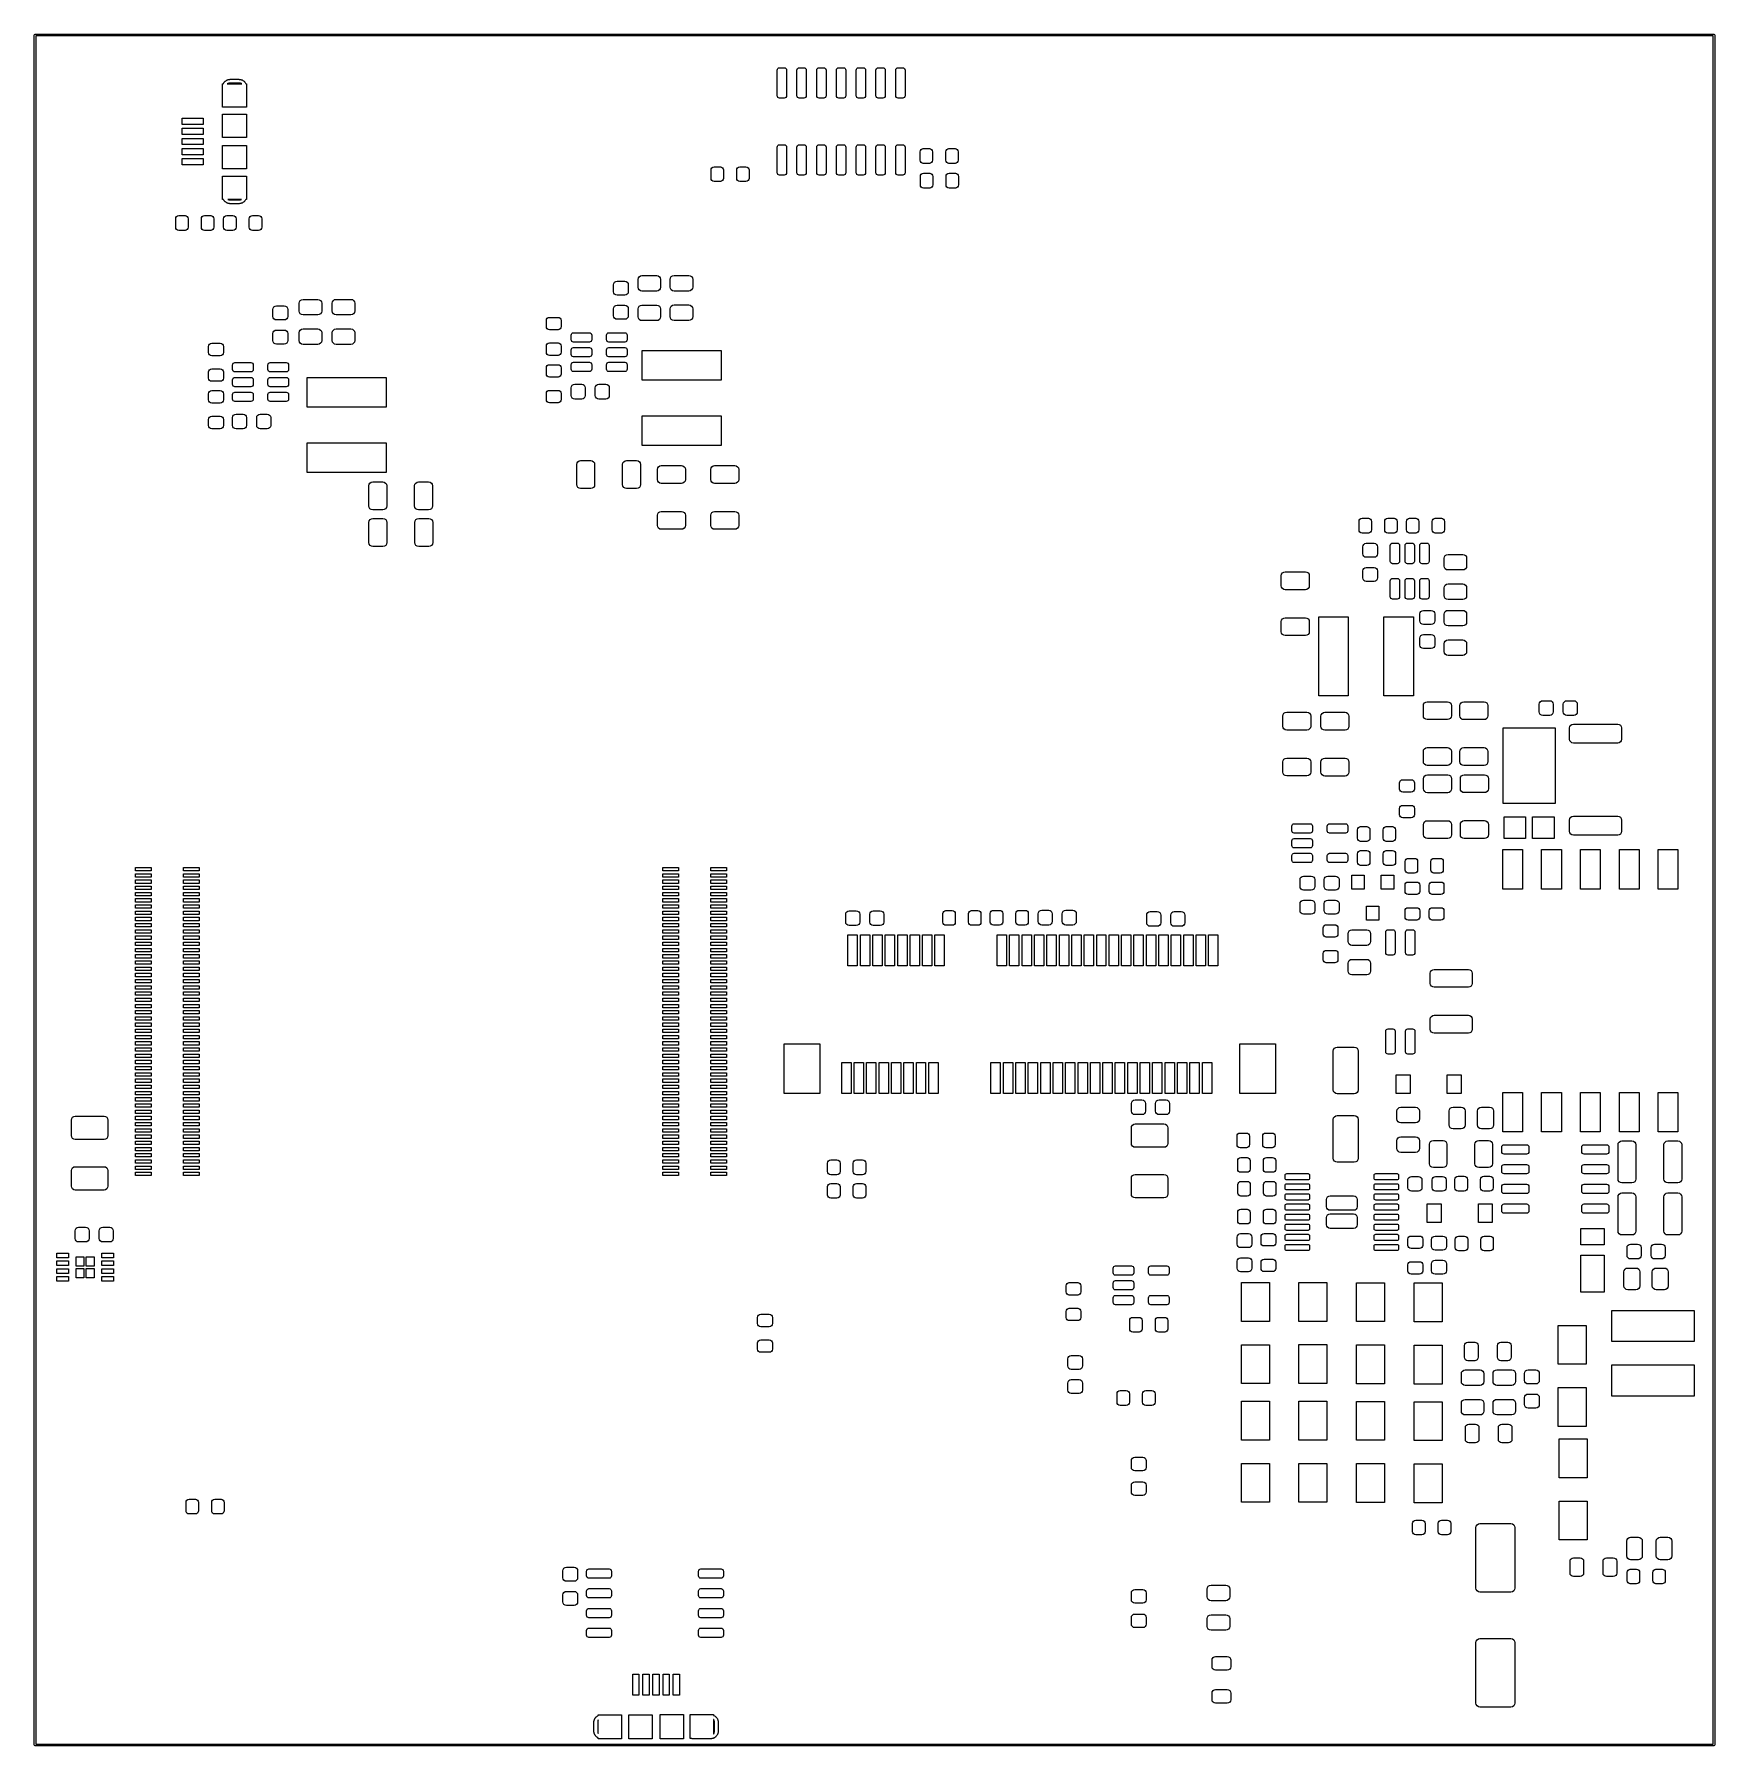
# Model space of a CAD drawing. Extents: x 0 to 4.25, y -4.33 to 0.
import ezdxf

# ---------------------------------------------------------------- set-up
doc = ezdxf.new("R2010")
doc.units = 0
doc.header["$MEASUREMENT"] = 0
doc.layers.add('BLACK', color=7, linetype='CONTINUOUS')

msp = doc.modelspace()

# ---------------------------------------------------------------- linework, layer by layer
at = {"layer": 'BLACK', "linetype": 'CONTINUOUS'}
for p, q in [((-0.001969, 0), (-0.001392, 0.001392)), ((-0.001969, -4.33071), (-0.001969, 0)), ((-0.001392, 0.001392), (0, 0.001969)), ((0, 0.001969), (4.25197, 0.001969)), ((4.25197, 0.001969), (4.25336, 0.001392)), ((4.25336, 0.001392), (4.25394, 0)), ((4.25394, 0), (4.25394, -4.33071)), ((0.001969, -0.001969), (0.001969, -4.32874)), ((4.25, -0.001969), (0.001969, -0.001969)), ((4.25, -4.32874), (4.25, -0.001969)), ((1.87965, -0.088858), (1.8801, -0.086598)), ((1.8801, -0.086598), (1.88138, -0.084682)), ((1.88138, -0.084682), (1.88329, -0.083402)), ((1.88329, -0.083402), (1.88555, -0.082953)), ((1.88555, -0.082953), (1.89736, -0.082953)), ((1.89736, -0.082953), (1.89962, -0.083402)), ((1.89962, -0.083402), (1.90154, -0.084682)), ((1.90154, -0.084682), (1.90282, -0.086598)), ((1.90282, -0.086598), (1.90327, -0.088858)), ((1.92965, -0.088858), (1.9301, -0.086598)), ((1.9301, -0.086598), (1.93138, -0.084682)), ((1.93138, -0.084682), (1.93329, -0.083402)), ((1.93329, -0.083402), (1.93555, -0.082953)), ((1.93555, -0.082953), (1.94736, -0.082953)), ((1.94736, -0.082953), (1.94962, -0.083402)), ((1.94962, -0.083402), (1.95154, -0.084682)), ((1.95154, -0.084682), (1.95282, -0.086598)), ((1.95282, -0.086598), (1.95327, -0.088858)), ((1.97965, -0.088858), (1.9801, -0.086598)), ((1.9801, -0.086598), (1.98138, -0.084682)), ((1.98138, -0.084682), (1.98329, -0.083402)), ((1.98329, -0.083402), (1.98555, -0.082953)), ((1.98555, -0.082953), (1.99736, -0.082953)), ((1.99736, -0.082953), (1.99962, -0.083402)), ((1.99962, -0.083402), (2.00154, -0.084682)), ((2.00154, -0.084682), (2.00282, -0.086598)), ((2.00282, -0.086598), (2.00327, -0.088858)), ((2.02965, -0.088858), (2.0301, -0.086598)), ((2.0301, -0.086598), (2.03138, -0.084682)), ((2.03138, -0.084682), (2.03329, -0.083402)), ((2.03329, -0.083402), (2.03555, -0.082953)), ((2.03555, -0.082953), (2.04736, -0.082953)), ((2.04736, -0.082953), (2.04962, -0.083402)), ((2.04962, -0.083402), (2.05154, -0.084682)), ((2.05154, -0.084682), (2.05282, -0.086598)), ((2.05282, -0.086598), (2.05327, -0.088858)), ((2.07965, -0.088858), (2.0801, -0.086598)), ((2.0801, -0.086598), (2.08138, -0.084682)), ((2.08138, -0.084682), (2.08329, -0.083402)), ((2.08329, -0.083402), (2.08555, -0.082953)), ((2.08555, -0.082953), (2.09736, -0.082953)), ((2.09736, -0.082953), (2.09962, -0.083402)), ((2.09962, -0.083402), (2.10154, -0.084682)), ((2.10154, -0.084682), (2.10282, -0.086598)), ((2.10282, -0.086598), (2.10327, -0.088858)), ((2.12965, -0.088858), (2.1301, -0.086598)), ((2.1301, -0.086598), (2.13138, -0.084682)), ((2.13138, -0.084682), (2.13329, -0.083402)), ((2.13329, -0.083402), (2.13555, -0.082953)), ((2.13555, -0.082953), (2.14736, -0.082953)), ((2.14736, -0.082953), (2.14962, -0.083402)), ((2.14962, -0.083402), (2.15154, -0.084682)), ((2.15154, -0.084682), (2.15282, -0.086598)), ((2.15282, -0.086598), (2.15327, -0.088858)), ((2.17965, -0.088858), (2.1801, -0.086598)), ((2.1801, -0.086598), (2.18138, -0.084682)), ((2.18138, -0.084682), (2.18329, -0.083402)), ((2.18329, -0.083402), (2.18555, -0.082953)), ((2.18555, -0.082953), (2.19736, -0.082953)), ((2.19736, -0.082953), (2.19962, -0.083402)), ((2.19962, -0.083402), (2.20154, -0.084682)), ((2.20154, -0.084682), (2.20282, -0.086598)), ((2.20282, -0.086598), (2.20327, -0.088858)), ((0.474567, -0.18311), (0.474567, -0.124055)), ((0.474567, -0.124055), (0.476602, -0.124055)), ((0.476602, -0.124055), (0.476652, -0.123936)), ((0.476652, -0.123936), (0.477085, -0.122991)), ((0.476652, -0.123936), (0.476652, -0.123936)), ((0.476652, -0.123936), (0.476652, -0.123936)), ((0.477085, -0.122991), (0.477597, -0.122086)), ((0.477085, -0.122991), (0.477085, -0.122991)), ((0.477085, -0.122991), (0.477085, -0.122991)), ((0.477597, -0.122086), (0.478699, -0.120353)), ((0.477597, -0.122086), (0.477597, -0.122086)), ((0.477597, -0.122086), (0.477597, -0.122086)), ((0.478699, -0.120353), (0.479329, -0.119526)), ((0.478699, -0.120353), (0.478699, -0.120353)), ((0.478699, -0.120353), (0.478699, -0.120353)), ((0.479329, -0.119526), (0.479998, -0.118739)), ((0.479329, -0.119526), (0.479329, -0.119526)), ((0.479329, -0.119526), (0.479329, -0.119526)), ((0.479998, -0.118739), (0.479999, -0.118739)), ((0.479999, -0.118739), (0.480707, -0.117991)), ((0.480707, -0.117991), (0.481455, -0.117282)), ((0.480707, -0.117991), (0.480707, -0.117991)), ((0.481455, -0.117282), (0.482243, -0.116613)), ((0.481455, -0.117282), (0.481455, -0.117282)), ((0.482243, -0.116613), (0.48307, -0.115983)), ((0.482243, -0.116613), (0.482243, -0.116613)), ((0.482243, -0.116613), (0.482243, -0.116613)), ((0.48307, -0.115983), (0.484802, -0.11488)), ((0.48307, -0.115983), (0.48307, -0.115983)), ((0.48307, -0.115983), (0.48307, -0.115983)), ((0.484802, -0.11488), (0.485708, -0.114368)), ((0.484802, -0.11488), (0.484802, -0.11488)), ((0.484802, -0.11488), (0.484802, -0.11488)), ((0.485708, -0.114368), (0.486653, -0.113935)), ((0.485708, -0.114368), (0.485708, -0.114368)), ((0.485708, -0.114368), (0.485708, -0.114368)), ((0.486653, -0.113935), (0.487598, -0.113541)), ((0.486653, -0.113935), (0.486653, -0.113935)), ((0.486891, -0.123978), (0.486794, -0.124055)), ((0.486794, -0.124055), (0.52415, -0.124055)), ((0.487324, -0.123663), (0.486891, -0.123978)), ((0.486891, -0.123978), (0.486891, -0.123978)), ((0.487757, -0.123388), (0.487324, -0.123663)), ((0.487324, -0.123663), (0.487324, -0.123663)), ((0.487598, -0.113541), (0.488543, -0.113187)), ((0.487598, -0.113541), (0.487598, -0.113541)), ((0.488229, -0.123151), (0.487757, -0.123388)), ((0.488662, -0.122955), (0.488229, -0.123151)), ((0.488229, -0.123151), (0.488229, -0.123151)), ((0.488543, -0.113187), (0.489566, -0.112911)), ((0.488543, -0.113187), (0.488543, -0.113187)), ((0.488543, -0.113187), (0.488543, -0.113187)), ((0.489134, -0.122758), (0.488662, -0.122955)), ((0.488662, -0.122955), (0.488662, -0.122955)), ((0.489135, -0.122758), (0.489134, -0.122758)), ((0.489646, -0.122561), (0.489135, -0.122758)), ((0.489566, -0.112911), (0.490551, -0.112675)), ((0.489566, -0.112911), (0.489566, -0.112911)), ((0.490119, -0.122443), (0.489646, -0.122561)), ((0.49063, -0.122285), (0.490119, -0.122443)), ((0.490119, -0.122443), (0.490119, -0.122443)), ((0.490119, -0.122443), (0.490119, -0.122443)), ((0.490551, -0.112675), (0.491574, -0.112478)), ((0.490551, -0.112675), (0.490551, -0.112675)), ((0.491142, -0.122207), (0.49063, -0.122285)), ((0.491654, -0.122128), (0.491142, -0.122207)), ((0.491574, -0.112478), (0.491574, -0.112478)), ((0.491574, -0.112478), (0.491575, -0.112478)), ((0.491575, -0.112478), (0.492598, -0.11236)), ((0.492165, -0.122089), (0.491654, -0.122128)), ((0.491654, -0.122128), (0.491654, -0.122128)), ((0.518779, -0.122089), (0.492165, -0.122089)), ((0.492598, -0.11236), (0.493622, -0.112281)), ((0.492598, -0.11236), (0.492598, -0.11236)), ((0.493622, -0.112281), (0.494646, -0.112242)), ((0.493622, -0.112281), (0.493622, -0.112281)), ((0.494646, -0.112242), (0.516299, -0.112242)), ((0.516299, -0.112242), (0.517323, -0.112281)), ((0.517323, -0.112281), (0.517323, -0.112281)), ((0.517323, -0.112281), (0.518347, -0.11236)), ((0.518347, -0.11236), (0.518347, -0.11236)), ((0.518347, -0.11236), (0.51937, -0.112478)), ((0.519291, -0.122128), (0.518779, -0.122089)), ((0.519803, -0.122207), (0.519291, -0.122128)), ((0.519291, -0.122128), (0.519291, -0.122128)), ((0.51937, -0.112478), (0.51937, -0.112478)), ((0.51937, -0.112478), (0.51937, -0.112478)), ((0.51937, -0.112478), (0.520394, -0.112675)), ((0.520314, -0.122285), (0.519803, -0.122207)), ((0.520826, -0.122443), (0.520314, -0.122285)), ((0.520394, -0.112675), (0.520394, -0.112675)), ((0.520394, -0.112675), (0.521378, -0.112911)), ((0.521298, -0.122561), (0.520826, -0.122443)), ((0.520826, -0.122443), (0.520826, -0.122443)), ((0.520826, -0.122443), (0.520826, -0.122443)), ((0.52181, -0.122758), (0.521298, -0.122561)), ((0.521298, -0.122561), (0.521298, -0.122561)), ((0.521378, -0.112911), (0.521378, -0.112911)), ((0.521378, -0.112911), (0.522402, -0.113187)), ((0.522283, -0.122955), (0.52181, -0.122758)), ((0.52181, -0.122758), (0.52181, -0.122758)), ((0.522716, -0.123151), (0.522283, -0.122955)), ((0.522283, -0.122955), (0.522283, -0.122955)), ((0.522402, -0.113187), (0.522402, -0.113187)), ((0.522402, -0.113187), (0.522402, -0.113187)), ((0.522402, -0.113187), (0.523347, -0.113541)), ((0.523188, -0.123388), (0.522716, -0.123151)), ((0.522716, -0.123151), (0.522716, -0.123151)), ((0.523621, -0.123663), (0.523188, -0.123388)), ((0.523188, -0.123388), (0.523188, -0.123388)), ((0.523347, -0.113541), (0.523347, -0.113541)), ((0.523347, -0.113541), (0.524292, -0.113935)), ((0.524054, -0.123978), (0.523621, -0.123663)), ((0.523621, -0.123663), (0.523621, -0.123663)), ((0.52415, -0.124055), (0.524054, -0.123978)), ((0.524292, -0.113935), (0.524292, -0.113935)), ((0.524292, -0.113935), (0.524292, -0.113935)), ((0.524292, -0.113935), (0.525237, -0.114368)), ((0.525237, -0.114368), (0.525237, -0.114368)), ((0.525237, -0.114368), (0.525237, -0.114368)), ((0.525237, -0.114368), (0.526143, -0.11488)), ((0.526143, -0.11488), (0.526143, -0.11488)), ((0.526143, -0.11488), (0.526143, -0.11488)), ((0.526143, -0.11488), (0.527875, -0.115983)), ((0.527875, -0.115983), (0.527875, -0.115983)), ((0.527875, -0.115983), (0.527875, -0.115983)), ((0.527875, -0.115983), (0.528702, -0.116613)), ((0.528702, -0.116613), (0.528702, -0.116613)), ((0.528702, -0.116613), (0.528702, -0.116613)), ((0.528702, -0.116613), (0.529489, -0.117282)), ((0.529489, -0.117282), (0.529489, -0.117282)), ((0.529489, -0.117282), (0.530238, -0.117991)), ((0.530238, -0.117991), (0.530238, -0.117991)), ((0.530238, -0.117991), (0.530946, -0.118739)), ((0.530946, -0.118739), (0.530946, -0.118739)), ((0.530946, -0.118739), (0.531616, -0.119526)), ((0.531616, -0.119526), (0.531616, -0.119526)), ((0.531616, -0.119526), (0.531616, -0.119526)), ((0.531616, -0.119526), (0.532246, -0.120353)), ((0.532246, -0.120353), (0.532246, -0.120353)), ((0.532246, -0.120353), (0.532246, -0.120353)), ((0.532246, -0.120353), (0.533348, -0.122086)), ((0.533348, -0.122086), (0.533348, -0.122086)), ((0.533348, -0.122086), (0.533348, -0.122086)), ((0.533348, -0.122086), (0.53386, -0.122991)), ((0.53386, -0.122991), (0.53386, -0.122991)), ((0.53386, -0.122991), (0.53386, -0.122991)), ((0.53386, -0.122991), (0.534293, -0.123936)), ((0.534293, -0.123936), (0.534293, -0.123936)), ((0.534293, -0.123936), (0.534343, -0.124055)), ((0.534343, -0.124055), (0.535591, -0.124055)), ((0.535591, -0.124055), (0.535591, -0.128029)), ((0.535591, -0.128029), (0.53575, -0.128858)), ((0.53575, -0.128858), (0.53575, -0.128858)), ((0.53575, -0.128858), (0.53575, -0.128858)), ((0.53575, -0.128858), (0.535868, -0.129882)), ((0.535868, -0.129882), (0.535868, -0.129882)), ((0.535868, -0.129882), (0.535947, -0.130905)), ((1.87965, -0.153819), (1.87965, -0.088858)), ((1.90327, -0.088858), (1.90327, -0.153819)), ((1.92965, -0.153819), (1.92965, -0.088858)), ((1.95327, -0.088858), (1.95327, -0.153819)), ((1.97965, -0.153819), (1.97965, -0.088858)), ((2.00327, -0.088858), (2.00327, -0.153819)), ((2.02965, -0.153819), (2.02965, -0.088858)), ((2.05327, -0.088858), (2.05327, -0.153819)), ((2.07965, -0.153819), (2.07965, -0.088858)), ((2.10327, -0.088858), (2.10327, -0.153819)), ((2.12965, -0.153819), (2.12965, -0.088858)), ((2.15327, -0.088858), (2.15327, -0.153819)), ((2.17965, -0.153819), (2.17965, -0.088858)), ((2.20327, -0.088858), (2.20327, -0.153819)), ((0.535947, -0.130905), (0.535947, -0.130905)), ((0.535947, -0.130905), (0.535986, -0.131929)), ((0.535986, -0.131929), (0.535986, -0.179173)), ((1.8801, -0.156079), (1.87965, -0.153819)), ((1.88138, -0.157995), (1.8801, -0.156079)), ((1.88329, -0.159275), (1.88138, -0.157995)), ((1.88555, -0.159724), (1.88329, -0.159275)), ((1.89736, -0.159724), (1.88555, -0.159724)), ((1.89962, -0.159275), (1.89736, -0.159724)), ((1.90154, -0.157995), (1.89962, -0.159275)), ((1.90282, -0.156079), (1.90154, -0.157995)), ((1.90327, -0.153819), (1.90282, -0.156079)), ((1.9301, -0.156079), (1.92965, -0.153819)), ((1.93138, -0.157995), (1.9301, -0.156079)), ((1.93329, -0.159275), (1.93138, -0.157995)), ((1.93555, -0.159724), (1.93329, -0.159275)), ((1.94736, -0.159724), (1.93555, -0.159724)), ((1.94962, -0.159275), (1.94736, -0.159724)), ((1.95154, -0.157995), (1.94962, -0.159275)), ((1.95282, -0.156079), (1.95154, -0.157995)), ((1.95327, -0.153819), (1.95282, -0.156079)), ((1.9801, -0.156079), (1.97965, -0.153819)), ((1.98138, -0.157995), (1.9801, -0.156079)), ((1.98329, -0.159275), (1.98138, -0.157995)), ((1.98555, -0.159724), (1.98329, -0.159275)), ((1.99736, -0.159724), (1.98555, -0.159724)), ((1.99962, -0.159275), (1.99736, -0.159724)), ((2.00154, -0.157995), (1.99962, -0.159275)), ((2.00282, -0.156079), (2.00154, -0.157995)), ((2.00327, -0.153819), (2.00282, -0.156079)), ((2.0301, -0.156079), (2.02965, -0.153819)), ((2.03138, -0.157995), (2.0301, -0.156079)), ((2.03329, -0.159275), (2.03138, -0.157995)), ((2.03555, -0.159724), (2.03329, -0.159275)), ((2.04736, -0.159724), (2.03555, -0.159724)), ((2.04962, -0.159275), (2.04736, -0.159724)), ((2.05154, -0.157995), (2.04962, -0.159275)), ((2.05282, -0.156079), (2.05154, -0.157995)), ((2.05327, -0.153819), (2.05282, -0.156079)), ((2.0801, -0.156079), (2.07965, -0.153819)), ((2.08138, -0.157995), (2.0801, -0.156079)), ((2.08329, -0.159275), (2.08138, -0.157995)), ((2.08555, -0.159724), (2.08329, -0.159275)), ((2.09736, -0.159724), (2.08555, -0.159724)), ((2.09962, -0.159275), (2.09736, -0.159724)), ((2.10154, -0.157995), (2.09962, -0.159275)), ((2.10282, -0.156079), (2.10154, -0.157995)), ((2.10327, -0.153819), (2.10282, -0.156079)), ((2.1301, -0.156079), (2.12965, -0.153819)), ((2.13138, -0.157995), (2.1301, -0.156079)), ((2.13329, -0.159275), (2.13138, -0.157995)), ((2.13555, -0.159724), (2.13329, -0.159275)), ((2.14736, -0.159724), (2.13555, -0.159724)), ((2.14962, -0.159275), (2.14736, -0.159724)), ((2.15154, -0.157995), (2.14962, -0.159275)), ((2.15282, -0.156079), (2.15154, -0.157995)), ((2.15327, -0.153819), (2.15282, -0.156079)), ((2.1801, -0.156079), (2.17965, -0.153819)), ((2.18138, -0.157995), (2.1801, -0.156079)), ((2.18329, -0.159275), (2.18138, -0.157995)), ((2.18555, -0.159724), (2.18329, -0.159275)), ((2.19736, -0.159724), (2.18555, -0.159724)), ((2.19962, -0.159275), (2.19736, -0.159724)), ((2.20154, -0.157995), (2.19962, -0.159275)), ((2.20282, -0.156079), (2.20154, -0.157995)), ((2.20327, -0.153819), (2.20282, -0.156079)), ((0.372598, -0.226417), (0.372598, -0.210669)), ((0.372598, -0.210669), (0.425748, -0.210669)), ((0.425748, -0.210669), (0.425748, -0.226417)), ((0.535591, -0.18311), (0.474567, -0.18311)), ((0.474764, -0.259488), (0.474764, -0.200433)), ((0.474764, -0.200433), (0.535787, -0.200433)), ((0.535984, -0.179175), (0.535591, -0.179175)), ((0.535591, -0.179175), (0.535591, -0.18311)), ((0.535787, -0.200433), (0.535787, -0.259488)), ((0.535986, -0.179175), (0.535984, -0.179175)), ((0.535986, -0.179173), (0.535986, -0.179175)), ((0.425748, -0.226417), (0.372598, -0.226417)), ((0.372598, -0.252008), (0.372598, -0.23626)), ((0.372598, -0.23626), (0.425748, -0.23626)), ((0.425748, -0.252008), (0.372598, -0.252008)), ((0.425748, -0.23626), (0.425748, -0.252008)), ((0.535787, -0.259488), (0.474764, -0.259488)), ((0.372598, -0.277598), (0.372598, -0.26185)), ((0.372598, -0.26185), (0.425748, -0.26185)), ((0.425748, -0.277598), (0.372598, -0.277598)), ((0.372598, -0.303189), (0.372598, -0.287441)), ((0.372598, -0.287441), (0.425748, -0.287441)), ((0.425748, -0.303189), (0.372598, -0.303189)), ((0.425748, -0.26185), (0.425748, -0.277598)), ((0.425748, -0.287441), (0.425748, -0.303189)), ((0.474961, -0.338622), (0.474961, -0.279567)), ((0.474961, -0.279567), (0.535984, -0.279567)), ((0.535984, -0.279567), (0.535984, -0.338622)), ((1.87965, -0.28374), (1.8801, -0.28148)), ((1.87965, -0.348701), (1.87965, -0.28374)), ((1.8801, -0.28148), (1.88138, -0.279564)), ((1.88138, -0.279564), (1.88329, -0.278284)), ((1.88329, -0.278284), (1.88555, -0.277835)), ((1.88555, -0.277835), (1.89736, -0.277835)), ((1.89736, -0.277835), (1.89962, -0.278284)), ((1.89962, -0.278284), (1.90154, -0.279564)), ((1.90154, -0.279564), (1.90282, -0.28148)), ((1.90282, -0.28148), (1.90327, -0.28374)), ((1.90327, -0.28374), (1.90327, -0.348701)), ((1.92965, -0.28374), (1.9301, -0.28148)), ((1.92965, -0.348701), (1.92965, -0.28374)), ((1.9301, -0.28148), (1.93138, -0.279564)), ((1.93138, -0.279564), (1.93329, -0.278284)), ((1.93329, -0.278284), (1.93555, -0.277835)), ((1.93555, -0.277835), (1.94736, -0.277835)), ((1.94736, -0.277835), (1.94962, -0.278284)), ((1.94962, -0.278284), (1.95154, -0.279564)), ((1.95154, -0.279564), (1.95282, -0.28148)), ((1.95282, -0.28148), (1.95327, -0.28374)), ((1.95327, -0.28374), (1.95327, -0.348701)), ((1.97965, -0.28374), (1.9801, -0.28148)), ((1.97965, -0.348701), (1.97965, -0.28374)), ((1.9801, -0.28148), (1.98138, -0.279564)), ((1.98138, -0.279564), (1.98329, -0.278284)), ((1.98329, -0.278284), (1.98555, -0.277835)), ((1.98555, -0.277835), (1.99736, -0.277835)), ((1.99736, -0.277835), (1.99962, -0.278284)), ((1.99962, -0.278284), (2.00154, -0.279564)), ((2.00154, -0.279564), (2.00282, -0.28148)), ((2.00282, -0.28148), (2.00327, -0.28374)), ((2.00327, -0.28374), (2.00327, -0.348701)), ((2.02965, -0.28374), (2.0301, -0.28148)), ((2.02965, -0.348701), (2.02965, -0.28374)), ((2.0301, -0.28148), (2.03138, -0.279564)), ((2.03138, -0.279564), (2.03329, -0.278284)), ((2.03329, -0.278284), (2.03555, -0.277835)), ((2.03555, -0.277835), (2.04736, -0.277835)), ((2.04736, -0.277835), (2.04962, -0.278284)), ((2.04962, -0.278284), (2.05154, -0.279564)), ((2.05154, -0.279564), (2.05282, -0.28148)), ((2.05282, -0.28148), (2.05327, -0.28374)), ((2.05327, -0.28374), (2.05327, -0.348701)), ((2.07965, -0.28374), (2.0801, -0.28148)), ((2.07965, -0.348701), (2.07965, -0.28374)), ((2.0801, -0.28148), (2.08138, -0.279564)), ((2.08138, -0.279564), (2.08329, -0.278284)), ((2.08329, -0.278284), (2.08555, -0.277835)), ((2.08555, -0.277835), (2.09736, -0.277835)), ((2.09736, -0.277835), (2.09962, -0.278284)), ((2.09962, -0.278284), (2.10154, -0.279564)), ((2.10154, -0.279564), (2.10282, -0.28148)), ((2.10282, -0.28148), (2.10327, -0.28374)), ((2.10327, -0.28374), (2.10327, -0.348701)), ((2.12965, -0.28374), (2.1301, -0.28148)), ((2.12965, -0.348701), (2.12965, -0.28374)), ((2.1301, -0.28148), (2.13138, -0.279564)), ((2.13138, -0.279564), (2.13329, -0.278284)), ((2.13329, -0.278284), (2.13555, -0.277835)), ((2.13555, -0.277835), (2.14736, -0.277835)), ((2.14736, -0.277835), (2.14962, -0.278284)), ((2.14962, -0.278284), (2.15154, -0.279564)), ((2.15154, -0.279564), (2.15282, -0.28148)), ((2.15282, -0.28148), (2.15327, -0.28374)), ((2.15327, -0.28374), (2.15327, -0.348701)), ((2.17965, -0.28374), (2.1801, -0.28148)), ((2.17965, -0.348701), (2.17965, -0.28374)), ((2.1801, -0.28148), (2.18138, -0.279564)), ((2.18138, -0.279564), (2.18329, -0.278284)), ((2.18329, -0.278284), (2.18555, -0.277835)), ((2.18555, -0.277835), (2.19736, -0.277835)), ((2.19736, -0.277835), (2.19962, -0.278284)), ((2.19962, -0.278284), (2.20154, -0.279564)), ((2.20154, -0.279564), (2.20282, -0.28148)), ((2.20282, -0.28148), (2.20327, -0.28374)), ((2.20327, -0.28374), (2.20327, -0.348701)), ((2.24154, -0.295551), (2.24213, -0.292538)), ((2.24154, -0.317205), (2.24154, -0.295551)), ((2.24213, -0.292538), (2.24384, -0.289983)), ((2.24384, -0.289983), (2.2464, -0.288277)), ((2.2464, -0.288277), (2.24941, -0.287677)), ((2.24941, -0.287677), (2.26516, -0.287677)), ((2.26516, -0.287677), (2.26817, -0.288277)), ((2.26817, -0.288277), (2.27073, -0.289983)), ((2.27073, -0.289983), (2.27243, -0.292538)), ((2.27243, -0.292538), (2.27303, -0.295551)), ((2.27303, -0.295551), (2.27303, -0.317205)), ((2.3065, -0.295551), (2.3071, -0.292538)), ((2.3065, -0.317205), (2.3065, -0.295551)), ((2.3071, -0.292538), (2.3088, -0.289983)), ((2.3088, -0.289983), (2.31136, -0.288277)), ((2.31136, -0.288277), (2.31437, -0.287677)), ((2.31437, -0.287677), (2.33012, -0.287677)), ((2.33012, -0.287677), (2.33313, -0.288277)), ((2.33313, -0.288277), (2.33569, -0.289983)), ((2.33569, -0.289983), (2.33739, -0.292538)), ((2.33739, -0.292538), (2.33799, -0.295551)), ((2.33799, -0.295551), (2.33799, -0.317205)), ((0.372598, -0.32878), (0.372598, -0.313031)), ((0.372598, -0.313031), (0.425748, -0.313031)), ((0.425748, -0.32878), (0.372598, -0.32878)), ((0.425748, -0.313031), (0.425748, -0.32878)), ((0.535984, -0.338622), (0.474961, -0.338622)), ((1.71197, -0.341575), (1.71257, -0.338562)), ((1.71197, -0.363228), (1.71197, -0.341575)), ((1.71257, -0.338562), (1.71427, -0.336007)), ((1.71427, -0.336007), (1.71683, -0.3343)), ((1.71683, -0.3343), (1.71984, -0.333701)), ((1.71984, -0.333701), (1.73559, -0.333701)), ((1.73559, -0.333701), (1.7386, -0.3343)), ((1.7386, -0.3343), (1.74116, -0.336007)), ((1.74116, -0.336007), (1.74287, -0.338562)), ((1.74287, -0.338562), (1.74346, -0.341575)), ((1.74346, -0.341575), (1.74346, -0.363228)), ((1.77693, -0.341575), (1.77753, -0.338562)), ((1.77693, -0.363228), (1.77693, -0.341575)), ((1.77753, -0.338562), (1.77924, -0.336007)), ((1.77924, -0.336007), (1.78179, -0.3343)), ((1.78179, -0.3343), (1.7848, -0.333701)), ((1.7848, -0.333701), (1.80055, -0.333701)), ((1.80055, -0.333701), (1.80356, -0.3343)), ((1.80356, -0.3343), (1.80612, -0.336007)), ((1.80612, -0.336007), (1.80783, -0.338562)), ((1.80783, -0.338562), (1.80843, -0.341575)), ((1.80843, -0.341575), (1.80843, -0.363228)), ((2.24213, -0.320218), (2.24154, -0.317205)), ((2.24384, -0.322772), (2.24213, -0.320218)), ((2.2464, -0.324479), (2.24384, -0.322772)), ((2.24941, -0.325079), (2.2464, -0.324479)), ((2.26516, -0.325079), (2.24941, -0.325079)), ((2.26817, -0.324479), (2.26516, -0.325079)), ((2.27073, -0.322772), (2.26817, -0.324479)), ((2.27243, -0.320218), (2.27073, -0.322772)), ((2.27303, -0.317205), (2.27243, -0.320218)), ((2.3071, -0.320218), (2.3065, -0.317205)), ((2.3088, -0.322772), (2.3071, -0.320218)), ((2.31136, -0.324479), (2.3088, -0.322772)), ((2.31437, -0.325079), (2.31136, -0.324479)), ((2.33012, -0.325079), (2.31437, -0.325079)), ((2.33313, -0.324479), (2.33012, -0.325079)), ((2.33569, -0.322772), (2.33313, -0.324479)), ((2.33739, -0.320218), (2.33569, -0.322772)), ((2.33799, -0.317205), (2.33739, -0.320218)), ((0.474959, -0.360276), (0.474959, -0.360274)), ((0.474959, -0.360274), (0.474961, -0.360274)), ((0.474959, -0.40752), (0.474959, -0.360276)), ((0.474961, -0.360274), (0.474961, -0.357126)), ((0.474961, -0.357126), (0.535984, -0.357126)), ((0.535984, -0.357126), (0.535984, -0.360274)), ((0.535984, -0.360274), (0.535986, -0.360274)), ((0.535986, -0.360274), (0.535986, -0.360276)), ((0.535986, -0.360276), (0.535986, -0.40752)), ((1.71257, -0.366242), (1.71197, -0.363228)), ((1.71427, -0.368796), (1.71257, -0.366242)), ((1.71683, -0.370503), (1.71427, -0.368796)), ((1.71984, -0.371102), (1.71683, -0.370503)), ((1.73559, -0.371102), (1.71984, -0.371102)), ((1.7386, -0.370503), (1.73559, -0.371102)), ((1.74116, -0.368796), (1.7386, -0.370503)), ((1.74287, -0.366242), (1.74116, -0.368796)), ((1.74346, -0.363228), (1.74287, -0.366242)), ((1.77753, -0.366242), (1.77693, -0.363228)), ((1.77924, -0.368796), (1.77753, -0.366242)), ((1.78179, -0.370503), (1.77924, -0.368796)), ((1.7848, -0.371102), (1.78179, -0.370503)), ((1.80055, -0.371102), (1.7848, -0.371102)), ((1.80356, -0.370503), (1.80055, -0.371102)), ((1.80612, -0.368796), (1.80356, -0.370503)), ((1.80783, -0.366242), (1.80612, -0.368796)), ((1.80843, -0.363228), (1.80783, -0.366242)), ((1.8801, -0.350961), (1.87965, -0.348701)), ((1.88138, -0.352877), (1.8801, -0.350961)), ((1.88329, -0.354157), (1.88138, -0.352877)), ((1.88555, -0.354606), (1.88329, -0.354157)), ((1.89736, -0.354606), (1.88555, -0.354606)), ((1.89962, -0.354157), (1.89736, -0.354606)), ((1.90154, -0.352877), (1.89962, -0.354157)), ((1.90282, -0.350961), (1.90154, -0.352877)), ((1.90327, -0.348701), (1.90282, -0.350961)), ((1.9301, -0.350961), (1.92965, -0.348701)), ((1.93138, -0.352877), (1.9301, -0.350961)), ((1.93329, -0.354157), (1.93138, -0.352877)), ((1.93555, -0.354606), (1.93329, -0.354157)), ((1.94736, -0.354606), (1.93555, -0.354606)), ((1.94962, -0.354157), (1.94736, -0.354606)), ((1.95154, -0.352877), (1.94962, -0.354157)), ((1.95282, -0.350961), (1.95154, -0.352877)), ((1.95327, -0.348701), (1.95282, -0.350961)), ((1.9801, -0.350961), (1.97965, -0.348701)), ((1.98138, -0.352877), (1.9801, -0.350961)), ((1.98329, -0.354157), (1.98138, -0.352877)), ((1.98555, -0.354606), (1.98329, -0.354157)), ((1.99736, -0.354606), (1.98555, -0.354606)), ((1.99962, -0.354157), (1.99736, -0.354606)), ((2.00154, -0.352877), (1.99962, -0.354157)), ((2.00282, -0.350961), (2.00154, -0.352877)), ((2.00327, -0.348701), (2.00282, -0.350961)), ((2.0301, -0.350961), (2.02965, -0.348701)), ((2.03138, -0.352877), (2.0301, -0.350961)), ((2.03329, -0.354157), (2.03138, -0.352877)), ((2.03555, -0.354606), (2.03329, -0.354157)), ((2.04736, -0.354606), (2.03555, -0.354606)), ((2.04962, -0.354157), (2.04736, -0.354606)), ((2.05154, -0.352877), (2.04962, -0.354157)), ((2.05282, -0.350961), (2.05154, -0.352877)), ((2.05327, -0.348701), (2.05282, -0.350961)), ((2.0801, -0.350961), (2.07965, -0.348701)), ((2.08138, -0.352877), (2.0801, -0.350961)), ((2.08329, -0.354157), (2.08138, -0.352877)), ((2.08555, -0.354606), (2.08329, -0.354157)), ((2.09736, -0.354606), (2.08555, -0.354606)), ((2.09962, -0.354157), (2.09736, -0.354606)), ((2.10154, -0.352877), (2.09962, -0.354157)), ((2.10282, -0.350961), (2.10154, -0.352877)), ((2.10327, -0.348701), (2.10282, -0.350961)), ((2.1301, -0.350961), (2.12965, -0.348701)), ((2.13138, -0.352877), (2.1301, -0.350961)), ((2.13329, -0.354157), (2.13138, -0.352877)), ((2.13555, -0.354606), (2.13329, -0.354157)), ((2.14736, -0.354606), (2.13555, -0.354606)), ((2.14962, -0.354157), (2.14736, -0.354606)), ((2.15154, -0.352877), (2.14962, -0.354157)), ((2.15282, -0.350961), (2.15154, -0.352877)), ((2.15327, -0.348701), (2.15282, -0.350961)), ((2.1801, -0.350961), (2.17965, -0.348701)), ((2.18138, -0.352877), (2.1801, -0.350961)), ((2.18329, -0.354157), (2.18138, -0.352877)), ((2.18555, -0.354606), (2.18329, -0.354157)), ((2.19736, -0.354606), (2.18555, -0.354606)), ((2.19962, -0.354157), (2.19736, -0.354606)), ((2.20154, -0.352877), (2.19962, -0.354157)), ((2.20282, -0.350961), (2.20154, -0.352877)), ((2.20327, -0.348701), (2.20282, -0.350961)), ((2.24213, -0.35815), (2.24273, -0.355136)), ((2.24213, -0.379803), (2.24213, -0.35815)), ((2.24273, -0.382816), (2.24213, -0.379803)), ((2.24273, -0.355136), (2.24443, -0.352582)), ((2.24443, -0.385371), (2.24273, -0.382816)), ((2.24443, -0.352582), (2.24699, -0.350875)), ((2.24699, -0.387078), (2.24443, -0.385371)), ((2.24699, -0.350875), (2.25, -0.350276)), ((2.25, -0.387677), (2.24699, -0.387078)), ((2.25, -0.350276), (2.26575, -0.350276)), ((2.26575, -0.387677), (2.25, -0.387677)), ((2.26575, -0.350276), (2.26876, -0.350875)), ((2.26876, -0.387078), (2.26575, -0.387677)), ((2.26876, -0.350875), (2.27132, -0.352582)), ((2.27132, -0.385371), (2.26876, -0.387078)), ((2.27132, -0.352582), (2.27302, -0.355136)), ((2.27302, -0.382816), (2.27132, -0.385371)), ((2.27302, -0.355136), (2.27362, -0.35815)), ((2.27362, -0.379803), (2.27302, -0.382816)), ((2.27362, -0.35815), (2.27362, -0.379803)), ((2.30709, -0.35815), (2.30769, -0.355136)), ((2.30709, -0.379803), (2.30709, -0.35815)), ((2.30769, -0.382816), (2.30709, -0.379803)), ((2.30769, -0.355136), (2.30939, -0.352582)), ((2.30939, -0.385371), (2.30769, -0.382816)), ((2.30939, -0.352582), (2.31195, -0.350875)), ((2.31195, -0.387078), (2.30939, -0.385371)), ((2.31195, -0.350875), (2.31496, -0.350276)), ((2.31496, -0.387677), (2.31195, -0.387078)), ((2.31496, -0.350276), (2.33071, -0.350276)), ((2.33071, -0.387677), (2.31496, -0.387677)), ((2.33071, -0.350276), (2.33372, -0.350875)), ((2.33372, -0.387078), (2.33071, -0.387677)), ((2.33372, -0.350875), (2.33628, -0.352582)), ((2.33628, -0.385371), (2.33372, -0.387078)), ((2.33628, -0.352582), (2.33798, -0.355136)), ((2.33798, -0.382816), (2.33628, -0.385371)), ((2.33798, -0.355136), (2.33858, -0.35815)), ((2.33858, -0.379803), (2.33798, -0.382816)), ((2.33858, -0.35815), (2.33858, -0.379803)), ((0.474961, -0.407571), (0.474959, -0.40752)), ((0.474961, -0.416181), (0.474961, -0.407571)), ((0.476958, -0.416181), (0.474961, -0.416181)), ((0.477085, -0.416458), (0.476958, -0.416181)), ((0.477597, -0.417363), (0.477085, -0.416458)), ((0.477085, -0.416458), (0.477085, -0.416458)), ((0.477085, -0.416458), (0.477085, -0.416458)), ((0.478699, -0.419096), (0.477597, -0.417363)), ((0.477597, -0.417363), (0.477597, -0.417363)), ((0.477597, -0.417363), (0.477597, -0.417363)), ((0.479329, -0.419922), (0.478699, -0.419096)), ((0.478699, -0.419096), (0.478699, -0.419096)), ((0.478699, -0.419096), (0.478699, -0.419096)), ((0.479329, -0.419923), (0.479329, -0.419922)), ((0.479329, -0.419922), (0.479329, -0.419922)), ((0.479998, -0.42071), (0.479329, -0.419923)), ((0.479999, -0.42071), (0.479998, -0.42071)), ((0.480707, -0.421458), (0.479999, -0.42071)), ((0.481455, -0.422167), (0.480707, -0.421458)), ((0.480707, -0.421458), (0.480707, -0.421458)), ((0.482243, -0.422836), (0.481455, -0.422167)), ((0.481455, -0.422167), (0.481455, -0.422167)), ((0.48307, -0.423466), (0.482243, -0.422836)), ((0.482243, -0.422836), (0.482243, -0.422836)), ((0.482243, -0.422836), (0.482243, -0.422836)), ((0.484802, -0.424569), (0.48307, -0.423466)), ((0.48307, -0.423466), (0.48307, -0.423466)), ((0.48307, -0.423466), (0.48307, -0.423466)), ((0.485708, -0.42508), (0.484802, -0.424569)), ((0.484802, -0.424569), (0.484802, -0.424569)), ((0.484802, -0.424569), (0.484802, -0.424569)), ((0.485708, -0.425081), (0.485708, -0.42508)), ((0.485708, -0.42508), (0.485708, -0.42508)), ((0.486653, -0.425514), (0.485708, -0.425081)), ((0.487598, -0.425907), (0.486653, -0.425514)), ((0.486653, -0.425514), (0.486653, -0.425514)), ((0.488543, -0.426262), (0.487598, -0.425907)), ((0.487598, -0.425907), (0.487598, -0.425907)), ((0.522948, -0.416181), (0.487996, -0.416181)), ((0.487996, -0.416181), (0.488229, -0.416297)), ((0.488229, -0.416297), (0.488229, -0.416297)), ((0.488229, -0.416297), (0.488662, -0.416494)), ((0.489566, -0.426537), (0.488543, -0.426262)), ((0.488543, -0.426262), (0.488543, -0.426262)), ((0.488543, -0.426262), (0.488543, -0.426262)), ((0.488662, -0.416494), (0.488662, -0.416494)), ((0.488662, -0.416494), (0.489134, -0.416691)), ((0.489134, -0.416691), (0.489135, -0.416691)), ((0.489135, -0.416691), (0.489646, -0.416888)), ((0.490551, -0.426774), (0.489566, -0.426537)), ((0.489566, -0.426537), (0.489566, -0.426537)), ((0.489646, -0.416888), (0.490119, -0.417006)), ((0.490119, -0.417006), (0.490119, -0.417006)), ((0.490119, -0.417006), (0.490119, -0.417006)), ((0.490119, -0.417006), (0.49063, -0.417163)), ((0.491574, -0.42697), (0.490551, -0.426774)), ((0.490551, -0.426774), (0.490551, -0.426774)), ((0.49063, -0.417163), (0.491142, -0.417242)), ((0.491142, -0.417242), (0.491654, -0.417321)), ((0.491575, -0.42697), (0.491574, -0.42697)), ((0.491574, -0.42697), (0.491574, -0.42697)), ((0.492598, -0.427089), (0.491575, -0.42697)), ((0.491654, -0.417321), (0.491654, -0.417321)), ((0.491654, -0.417321), (0.492165, -0.41736)), ((0.492165, -0.41736), (0.518779, -0.41736)), ((0.493622, -0.427167), (0.492598, -0.427089)), ((0.492598, -0.427089), (0.492598, -0.427089)), ((0.494646, -0.427207), (0.493622, -0.427167)), ((0.493622, -0.427167), (0.493622, -0.427167)), ((0.516299, -0.427207), (0.494646, -0.427207)), ((0.517323, -0.427167), (0.516299, -0.427207)), ((0.518347, -0.427089), (0.517323, -0.427167)), ((0.517323, -0.427167), (0.517323, -0.427167)), ((0.51937, -0.42697), (0.518347, -0.427089)), ((0.518347, -0.427089), (0.518347, -0.427089)), ((0.518779, -0.41736), (0.519291, -0.417321)), ((0.519291, -0.417321), (0.519803, -0.417242)), ((0.519291, -0.417321), (0.519291, -0.417321)), ((0.520394, -0.426774), (0.51937, -0.42697)), ((0.51937, -0.42697), (0.51937, -0.42697)), ((0.51937, -0.42697), (0.51937, -0.42697)), ((0.519803, -0.417242), (0.520314, -0.417163)), ((0.520314, -0.417163), (0.520826, -0.417006)), ((0.521378, -0.426537), (0.520394, -0.426774)), ((0.520394, -0.426774), (0.520394, -0.426774)), ((0.520826, -0.417006), (0.521298, -0.416888)), ((0.520826, -0.417006), (0.520826, -0.417006)), ((0.520826, -0.417006), (0.520826, -0.417006)), ((0.521298, -0.416888), (0.52181, -0.416691)), ((0.521298, -0.416888), (0.521298, -0.416888)), ((0.522402, -0.426262), (0.521378, -0.426537)), ((0.521378, -0.426537), (0.521378, -0.426537)), ((0.52181, -0.416691), (0.522283, -0.416494)), ((0.52181, -0.416691), (0.52181, -0.416691)), ((0.522283, -0.416494), (0.522716, -0.416297)), ((0.522283, -0.416494), (0.522283, -0.416494)), ((0.523347, -0.425907), (0.522402, -0.426262)), ((0.522402, -0.426262), (0.522402, -0.426262)), ((0.522402, -0.426262), (0.522402, -0.426262)), ((0.522716, -0.416297), (0.522948, -0.416181)), ((0.522716, -0.416297), (0.522716, -0.416297)), ((0.524292, -0.425514), (0.523347, -0.425907)), ((0.523347, -0.425907), (0.523347, -0.425907)), ((0.525237, -0.425081), (0.524292, -0.425514)), ((0.524292, -0.425514), (0.524292, -0.425514)), ((0.524292, -0.425514), (0.524292, -0.425514)), ((0.526143, -0.424569), (0.525237, -0.42508)), ((0.525237, -0.42508), (0.525237, -0.42508)), ((0.525237, -0.42508), (0.525237, -0.425081)), ((0.527875, -0.423466), (0.526143, -0.424569)), ((0.526143, -0.424569), (0.526143, -0.424569)), ((0.526143, -0.424569), (0.526143, -0.424569)), ((0.528702, -0.422836), (0.527875, -0.423466)), ((0.527875, -0.423466), (0.527875, -0.423466)), ((0.527875, -0.423466), (0.527875, -0.423466)), ((0.529489, -0.422167), (0.528702, -0.422836)), ((0.528702, -0.422836), (0.528702, -0.422836)), ((0.528702, -0.422836), (0.528702, -0.422836)), ((0.530238, -0.421458), (0.529489, -0.422167)), ((0.529489, -0.422167), (0.529489, -0.422167)), ((0.530946, -0.42071), (0.530238, -0.421458)), ((0.530238, -0.421458), (0.530238, -0.421458)), ((0.531616, -0.419923), (0.530946, -0.42071)), ((0.530946, -0.42071), (0.530946, -0.42071)), ((0.532246, -0.419096), (0.531616, -0.419922)), ((0.531616, -0.419922), (0.531616, -0.419922)), ((0.531616, -0.419922), (0.531616, -0.419923)), ((0.533348, -0.417363), (0.532246, -0.419096)), ((0.532246, -0.419096), (0.532246, -0.419096)), ((0.532246, -0.419096), (0.532246, -0.419096)), ((0.53386, -0.416458), (0.533348, -0.417363)), ((0.533348, -0.417363), (0.533348, -0.417363)), ((0.533348, -0.417363), (0.533348, -0.417363)), ((0.533987, -0.416181), (0.53386, -0.416458)), ((0.53386, -0.416458), (0.53386, -0.416458)), ((0.53386, -0.416458), (0.53386, -0.416458)), ((0.535984, -0.416181), (0.533987, -0.416181)), ((0.535986, -0.40752), (0.535984, -0.407571)), ((0.535984, -0.407571), (0.535984, -0.416181)), ((0.356339, -0.465157), (0.356938, -0.462144)), ((0.356339, -0.486811), (0.356339, -0.465157)), ((0.356938, -0.462144), (0.358645, -0.45959)), ((0.358645, -0.45959), (0.361199, -0.457883)), ((0.361199, -0.457883), (0.364213, -0.457283)), ((0.364213, -0.457283), (0.379961, -0.457283)), ((0.379961, -0.457283), (0.382974, -0.457883)), ((0.382974, -0.457883), (0.385528, -0.45959)), ((0.385528, -0.45959), (0.387235, -0.462144)), ((0.387235, -0.462144), (0.387835, -0.465157)), ((0.387835, -0.465157), (0.387835, -0.486811)), ((0.421299, -0.465157), (0.421899, -0.462144)), ((0.421299, -0.486811), (0.421299, -0.465157)), ((0.421899, -0.462144), (0.423605, -0.45959)), ((0.423605, -0.45959), (0.42616, -0.457883)), ((0.42616, -0.457883), (0.429173, -0.457283)), ((0.429173, -0.457283), (0.444921, -0.457283)), ((0.444921, -0.457283), (0.447935, -0.457883)), ((0.447935, -0.457883), (0.450489, -0.45959)), ((0.450489, -0.45959), (0.452196, -0.462144)), ((0.452196, -0.462144), (0.452795, -0.465157)), ((0.452795, -0.465157), (0.452795, -0.486811)), ((0.477638, -0.465197), (0.478237, -0.462184)), ((0.477638, -0.48685), (0.477638, -0.465197)), ((0.478237, -0.462184), (0.479944, -0.459629)), ((0.479944, -0.459629), (0.482499, -0.457922)), ((0.482499, -0.457922), (0.485512, -0.457323)), ((0.485512, -0.457323), (0.50126, -0.457323)), ((0.50126, -0.457323), (0.504273, -0.457922)), ((0.504273, -0.457922), (0.506828, -0.459629)), ((0.506828, -0.459629), (0.508534, -0.462184)), ((0.508534, -0.462184), (0.509134, -0.465197)), ((0.509134, -0.465197), (0.509134, -0.48685)), ((0.542598, -0.465197), (0.543198, -0.462184)), ((0.542598, -0.48685), (0.542598, -0.465197)), ((0.543198, -0.462184), (0.544905, -0.459629)), ((0.544905, -0.459629), (0.547459, -0.457922)), ((0.547459, -0.457922), (0.550472, -0.457323)), ((0.550472, -0.457323), (0.56622, -0.457323)), ((0.56622, -0.457323), (0.569234, -0.457922)), ((0.569234, -0.457922), (0.571788, -0.459629)), ((0.571788, -0.459629), (0.573495, -0.462184)), ((0.573495, -0.462184), (0.574094, -0.465197)), ((0.574094, -0.465197), (0.574094, -0.48685)), ((0.356938, -0.489824), (0.356339, -0.486811)), ((0.358645, -0.492379), (0.356938, -0.489824)), ((0.361199, -0.494086), (0.358645, -0.492379)), ((0.364213, -0.494685), (0.361199, -0.494086)), ((0.379961, -0.494685), (0.364213, -0.494685)), ((0.382974, -0.494086), (0.379961, -0.494685)), ((0.385528, -0.492379), (0.382974, -0.494086)), ((0.387235, -0.489824), (0.385528, -0.492379)), ((0.387835, -0.486811), (0.387235, -0.489824)), ((0.421899, -0.489824), (0.421299, -0.486811)), ((0.423605, -0.492379), (0.421899, -0.489824)), ((0.42616, -0.494086), (0.423605, -0.492379)), ((0.429173, -0.494685), (0.42616, -0.494086)), ((0.444921, -0.494685), (0.429173, -0.494685)), ((0.447935, -0.494086), (0.444921, -0.494685)), ((0.450489, -0.492379), (0.447935, -0.494086)), ((0.452196, -0.489824), (0.450489, -0.492379)), ((0.452795, -0.486811), (0.452196, -0.489824)), ((0.478237, -0.489864), (0.477638, -0.48685)), ((0.479944, -0.492418), (0.478237, -0.489864)), ((0.482499, -0.494125), (0.479944, -0.492418)), ((0.485512, -0.494724), (0.482499, -0.494125)), ((0.50126, -0.494724), (0.485512, -0.494724)), ((0.504273, -0.494125), (0.50126, -0.494724)), ((0.506828, -0.492418), (0.504273, -0.494125)), ((0.508534, -0.489864), (0.506828, -0.492418)), ((0.509134, -0.48685), (0.508534, -0.489864)), ((0.543198, -0.489864), (0.542598, -0.48685)), ((0.544905, -0.492418), (0.543198, -0.489864)), ((0.547459, -0.494125), (0.544905, -0.492418)), ((0.550472, -0.494724), (0.547459, -0.494125)), ((0.56622, -0.494724), (0.550472, -0.494724)), ((0.569234, -0.494125), (0.56622, -0.494724)), ((0.571788, -0.492418), (0.569234, -0.494125)), ((0.573495, -0.489864), (0.571788, -0.492418)), ((0.574094, -0.48685), (0.573495, -0.489864)), ((1.46504, -0.632362), (1.46571, -0.628972)), ((1.46504, -0.650079), (1.46504, -0.632362)), ((1.46571, -0.653469), (1.46504, -0.650079)), ((1.46571, -0.628972), (1.46763, -0.626098)), ((1.46763, -0.626098), (1.47051, -0.624178)), ((1.47051, -0.624178), (1.4739, -0.623504)), ((1.4739, -0.623504), (1.49358, -0.623504)), ((1.49358, -0.623504), (1.49697, -0.624178)), ((1.49697, -0.624178), (1.49985, -0.626098)), ((1.49985, -0.626098), (1.50177, -0.628972)), ((1.50177, -0.628972), (1.50244, -0.632362)), ((1.50244, -0.650079), (1.50177, -0.653469)), ((1.50244, -0.632362), (1.50244, -0.650079)), ((1.52717, -0.619094), (1.52791, -0.615328)), ((1.52717, -0.63878), (1.52717, -0.619094)), ((1.52791, -0.642546), (1.52717, -0.63878)), ((1.52791, -0.615328), (1.53005, -0.612135)), ((1.53005, -0.645739), (1.52791, -0.642546)), ((1.53005, -0.612135), (1.53324, -0.610001)), ((1.53324, -0.647873), (1.53005, -0.645739)), ((1.53324, -0.610001), (1.53701, -0.609252)), ((1.53701, -0.648622), (1.53324, -0.647873)), ((1.53701, -0.609252), (1.57441, -0.609252)), ((1.57441, -0.648622), (1.53701, -0.648622)), ((1.57441, -0.609252), (1.57818, -0.610001)), ((1.57818, -0.647873), (1.57441, -0.648622)), ((1.57818, -0.610001), (1.58137, -0.612135)), ((1.58137, -0.645739), (1.57818, -0.647873)), ((1.58137, -0.612135), (1.5835, -0.615328)), ((1.5835, -0.642546), (1.58137, -0.645739)), ((1.5835, -0.615328), (1.58425, -0.619094)), ((1.58425, -0.63878), (1.5835, -0.642546)), ((1.58425, -0.619094), (1.58425, -0.63878)), ((1.60854, -0.618819), (1.60929, -0.615052)), ((1.60854, -0.638504), (1.60854, -0.618819)), ((1.60929, -0.642271), (1.60854, -0.638504)), ((1.60929, -0.615052), (1.61143, -0.611859)), ((1.61143, -0.645464), (1.60929, -0.642271)), ((1.61143, -0.611859), (1.61462, -0.609726)), ((1.61462, -0.647597), (1.61143, -0.645464)), ((1.61462, -0.609726), (1.61839, -0.608976)), ((1.61839, -0.648346), (1.61462, -0.647597)), ((1.61839, -0.608976), (1.65579, -0.608976)), ((1.65579, -0.648346), (1.61839, -0.648346)), ((1.65579, -0.608976), (1.65955, -0.609726)), ((1.65955, -0.647597), (1.65579, -0.648346)), ((1.65955, -0.609726), (1.66275, -0.611859)), ((1.66275, -0.645464), (1.65955, -0.647597)), ((1.66275, -0.611859), (1.66488, -0.615052)), ((1.66488, -0.642271), (1.66275, -0.645464)), ((1.66488, -0.615052), (1.66563, -0.618819)), ((1.66563, -0.638504), (1.66488, -0.642271)), ((1.66563, -0.618819), (1.66563, -0.638504)), ((0.602539, -0.695079), (0.603214, -0.691689)), ((0.603214, -0.691689), (0.605134, -0.688815)), ((0.605134, -0.688815), (0.608008, -0.686895)), ((0.608008, -0.686895), (0.611398, -0.68622)), ((0.611398, -0.68622), (0.631083, -0.68622)), ((0.631083, -0.68622), (0.634473, -0.686895)), ((0.634473, -0.686895), (0.637346, -0.688815)), ((0.637346, -0.688815), (0.639267, -0.691689)), ((0.639267, -0.691689), (0.639941, -0.695079)), ((0.668996, -0.679409), (0.669745, -0.675643)), ((0.668996, -0.699095), (0.668996, -0.679409)), ((0.669745, -0.675643), (0.671879, -0.67245)), ((0.671879, -0.67245), (0.675072, -0.670316)), ((0.675072, -0.670316), (0.678839, -0.669567)), ((0.678839, -0.669567), (0.71624, -0.669567)), ((0.71624, -0.669567), (0.720007, -0.670316)), ((0.720007, -0.670316), (0.7232, -0.67245)), ((0.7232, -0.67245), (0.725333, -0.675643)), ((0.725333, -0.675643), (0.726083, -0.679409)), ((0.726083, -0.679409), (0.726083, -0.699095)), ((0.752697, -0.679291), (0.753446, -0.675525)), ((0.752697, -0.698976), (0.752697, -0.679291)), ((0.753446, -0.675525), (0.75558, -0.672332)), ((0.75558, -0.672332), (0.758773, -0.670198)), ((0.758773, -0.670198), (0.762539, -0.669449)), ((0.762539, -0.669449), (0.799941, -0.669449)), ((0.799941, -0.669449), (0.803708, -0.670198)), ((0.803708, -0.670198), (0.806901, -0.672332)), ((0.806901, -0.672332), (0.809034, -0.675525)), ((0.809034, -0.675525), (0.809783, -0.679291)), ((0.809783, -0.679291), (0.809783, -0.698976)), ((1.46504, -0.693386), (1.46571, -0.689996)), ((1.46504, -0.711102), (1.46504, -0.693386)), ((1.46763, -0.656342), (1.46571, -0.653469)), ((1.46571, -0.689996), (1.46763, -0.687122)), ((1.47051, -0.658263), (1.46763, -0.656342)), ((1.46763, -0.687122), (1.47051, -0.685202)), ((1.4739, -0.658937), (1.47051, -0.658263)), ((1.47051, -0.685202), (1.4739, -0.684528)), ((1.49358, -0.658937), (1.4739, -0.658937)), ((1.4739, -0.684528), (1.49358, -0.684528)), ((1.49697, -0.658263), (1.49358, -0.658937)), ((1.49358, -0.684528), (1.49697, -0.685202)), ((1.49985, -0.656342), (1.49697, -0.658263)), ((1.49697, -0.685202), (1.49985, -0.687122)), ((1.50177, -0.653469), (1.49985, -0.656342)), ((1.49985, -0.687122), (1.50177, -0.689996)), ((1.50177, -0.689996), (1.50244, -0.693386)), ((1.50244, -0.693386), (1.50244, -0.711102)), ((1.52717, -0.693898), (1.52791, -0.690131)), ((1.52791, -0.690131), (1.53005, -0.686938)), ((1.53005, -0.686938), (1.53324, -0.684804)), ((1.53324, -0.684804), (1.53701, -0.684055)), ((1.53701, -0.684055), (1.57441, -0.684055)), ((1.57441, -0.684055), (1.57818, -0.684804)), ((1.57818, -0.684804), (1.58137, -0.686938)), ((1.58137, -0.686938), (1.5835, -0.690131)), ((1.5835, -0.690131), (1.58425, -0.693898)), ((1.60854, -0.693622), (1.60929, -0.689855)), ((1.60929, -0.689855), (1.61143, -0.686662)), ((1.61143, -0.686662), (1.61462, -0.684529)), ((1.61462, -0.684529), (1.61839, -0.68378)), ((1.61839, -0.68378), (1.65579, -0.68378)), ((1.65579, -0.68378), (1.65955, -0.684529)), ((1.65955, -0.684529), (1.66275, -0.686662)), ((1.66275, -0.686662), (1.66488, -0.689855)), ((1.66488, -0.689855), (1.66563, -0.693622)), ((0.602539, -0.712795), (0.602539, -0.695079)), ((0.603214, -0.716185), (0.602539, -0.712795)), ((0.605134, -0.719059), (0.603214, -0.716185)), ((0.608008, -0.720979), (0.605134, -0.719059)), ((0.611398, -0.721654), (0.608008, -0.720979)), ((0.631083, -0.721654), (0.611398, -0.721654)), ((0.634473, -0.720979), (0.631083, -0.721654)), ((0.637346, -0.719059), (0.634473, -0.720979)), ((0.639267, -0.716185), (0.637346, -0.719059)), ((0.639941, -0.712795), (0.639267, -0.716185)), ((0.639941, -0.695079), (0.639941, -0.712795)), ((0.669745, -0.702861), (0.668996, -0.699095)), ((0.671879, -0.706054), (0.669745, -0.702861)), ((0.675072, -0.708188), (0.671879, -0.706054)), ((0.678839, -0.708937), (0.675072, -0.708188)), ((0.71624, -0.708937), (0.678839, -0.708937)), ((0.720007, -0.708188), (0.71624, -0.708937)), ((0.7232, -0.706054), (0.720007, -0.708188)), ((0.725333, -0.702861), (0.7232, -0.706054)), ((0.726083, -0.699095), (0.725333, -0.702861)), ((0.753446, -0.702743), (0.752697, -0.698976)), ((0.75558, -0.705936), (0.753446, -0.702743)), ((0.758773, -0.70807), (0.75558, -0.705936)), ((0.762539, -0.708819), (0.758773, -0.70807)), ((0.799941, -0.708819), (0.762539, -0.708819)), ((0.803708, -0.70807), (0.799941, -0.708819)), ((0.806901, -0.705936), (0.803708, -0.70807)), ((0.809034, -0.702743), (0.806901, -0.705936)), ((0.809783, -0.698976), (0.809034, -0.702743)), ((1.29494, -0.722898), (1.29554, -0.719884)), ((1.29494, -0.738646), (1.29494, -0.722898)), ((1.29554, -0.719884), (1.29725, -0.71733)), ((1.29725, -0.71733), (1.29981, -0.715623)), ((1.29981, -0.715623), (1.30282, -0.715024)), ((1.30282, -0.715024), (1.32447, -0.715024)), ((1.32447, -0.715024), (1.32749, -0.715623)), ((1.32749, -0.715623), (1.33004, -0.71733)), ((1.33004, -0.71733), (1.33175, -0.719884)), ((1.33175, -0.719884), (1.33235, -0.722898)), ((1.33235, -0.722898), (1.33235, -0.738646)), ((1.46571, -0.714492), (1.46504, -0.711102)), ((1.46763, -0.717366), (1.46571, -0.714492)), ((1.47051, -0.719286), (1.46763, -0.717366)), ((1.4739, -0.719961), (1.47051, -0.719286)), ((1.49358, -0.719961), (1.4739, -0.719961)), ((1.49697, -0.719286), (1.49358, -0.719961)), ((1.49985, -0.717366), (1.49697, -0.719286)), ((1.50177, -0.714492), (1.49985, -0.717366)), ((1.50244, -0.711102), (1.50177, -0.714492)), ((1.52717, -0.713583), (1.52717, -0.693898)), ((1.52791, -0.717349), (1.52717, -0.713583)), ((1.53005, -0.720542), (1.52791, -0.717349)), ((1.53324, -0.722676), (1.53005, -0.720542)), ((1.53701, -0.723425), (1.53324, -0.722676)), ((1.57441, -0.723425), (1.53701, -0.723425)), ((1.57818, -0.722676), (1.57441, -0.723425)), ((1.58137, -0.720542), (1.57818, -0.722676)), ((1.5835, -0.717349), (1.58137, -0.720542)), ((1.58425, -0.713583), (1.5835, -0.717349)), ((1.58425, -0.693898), (1.58425, -0.713583)), ((1.60854, -0.713307), (1.60854, -0.693622)), ((1.60929, -0.717074), (1.60854, -0.713307)), ((1.61143, -0.720267), (1.60929, -0.717074)), ((1.61462, -0.7224), (1.61143, -0.720267)), ((1.61839, -0.72315), (1.61462, -0.7224)), ((1.65579, -0.72315), (1.61839, -0.72315)), ((1.65955, -0.7224), (1.65579, -0.72315)), ((1.66275, -0.720267), (1.65955, -0.7224)), ((1.66488, -0.717074), (1.66275, -0.720267)), ((1.66563, -0.713307), (1.66488, -0.717074)), ((1.66563, -0.693622), (1.66563, -0.713307)), ((0.602539, -0.756102), (0.603214, -0.752712)), ((0.602539, -0.773819), (0.602539, -0.756102)), ((0.603214, -0.777209), (0.602539, -0.773819)), ((0.603214, -0.752712), (0.605134, -0.749839)), ((0.605134, -0.780083), (0.603214, -0.777209)), ((0.605134, -0.749839), (0.608008, -0.747918)), ((0.608008, -0.782003), (0.605134, -0.780083)), ((0.608008, -0.747918), (0.611398, -0.747244)), ((0.611398, -0.747244), (0.631083, -0.747244)), ((0.631083, -0.747244), (0.634473, -0.747918)), ((0.634473, -0.747918), (0.637346, -0.749839)), ((0.637346, -0.780083), (0.634473, -0.782003)), ((0.637346, -0.749839), (0.639267, -0.752712)), ((0.639267, -0.777209), (0.637346, -0.780083)), ((0.639267, -0.752712), (0.639941, -0.756102)), ((0.639941, -0.773819), (0.639267, -0.777209)), ((0.639941, -0.756102), (0.639941, -0.773819)), ((0.668996, -0.754213), (0.669745, -0.750446)), ((0.668996, -0.773898), (0.668996, -0.754213)), ((0.669745, -0.777664), (0.668996, -0.773898)), ((0.669745, -0.750446), (0.671879, -0.747253)), ((0.671879, -0.780857), (0.669745, -0.777664)), ((0.671879, -0.747253), (0.675072, -0.745119)), ((0.675072, -0.745119), (0.678839, -0.74437)), ((0.678839, -0.74437), (0.71624, -0.74437)), ((0.71624, -0.74437), (0.720007, -0.745119)), ((0.720007, -0.745119), (0.7232, -0.747253)), ((0.7232, -0.747253), (0.725333, -0.750446)), ((0.725333, -0.777664), (0.7232, -0.780857)), ((0.725333, -0.750446), (0.726083, -0.754213)), ((0.726083, -0.773898), (0.725333, -0.777664)), ((0.726083, -0.754213), (0.726083, -0.773898)), ((0.752697, -0.754094), (0.753446, -0.750328)), ((0.752697, -0.77378), (0.752697, -0.754094)), ((0.753446, -0.777546), (0.752697, -0.77378)), ((0.753446, -0.750328), (0.75558, -0.747135)), ((0.75558, -0.780739), (0.753446, -0.777546)), ((0.75558, -0.747135), (0.758773, -0.745001)), ((0.758773, -0.745001), (0.762539, -0.744252)), ((0.762539, -0.744252), (0.799941, -0.744252)), ((0.799941, -0.744252), (0.803708, -0.745001)), ((0.803708, -0.745001), (0.806901, -0.747135)), ((0.806901, -0.747135), (0.809034, -0.750328)), ((0.809034, -0.777546), (0.806901, -0.780739)), ((0.809034, -0.750328), (0.809783, -0.754094)), ((0.809783, -0.77378), (0.809034, -0.777546)), ((0.809783, -0.754094), (0.809783, -0.77378)), ((1.29554, -0.741659), (1.29494, -0.738646)), ((1.29725, -0.744213), (1.29554, -0.741659)), ((1.29981, -0.74592), (1.29725, -0.744213)), ((1.30282, -0.74652), (1.29981, -0.74592)), ((1.29981, -0.780584), (1.30282, -0.779984)), ((1.32447, -0.74652), (1.30282, -0.74652)), ((1.30282, -0.779984), (1.32447, -0.779984)), ((1.32749, -0.74592), (1.32447, -0.74652)), ((1.32447, -0.779984), (1.32749, -0.780584)), ((1.33004, -0.744213), (1.32749, -0.74592)), ((1.33175, -0.741659), (1.33004, -0.744213)), ((1.33235, -0.738646), (1.33175, -0.741659)), ((1.35778, -0.759945), (1.35823, -0.757685)), ((1.35778, -0.771756), (1.35778, -0.759945)), ((1.35823, -0.774016), (1.35778, -0.771756)), ((1.35823, -0.757685), (1.35951, -0.755769)), ((1.35951, -0.775932), (1.35823, -0.774016)), ((1.35951, -0.755769), (1.36143, -0.754489)), ((1.36143, -0.777212), (1.35951, -0.775932)), ((1.36143, -0.754489), (1.36369, -0.754039)), ((1.36369, -0.777661), (1.36143, -0.777212)), ((1.36369, -0.754039), (1.40404, -0.754039)), ((1.40404, -0.777661), (1.36369, -0.777661)), ((1.40404, -0.754039), (1.4063, -0.754489)), ((1.4063, -0.777212), (1.40404, -0.777661)), ((1.4063, -0.754489), (1.40822, -0.755769)), ((1.40822, -0.775932), (1.4063, -0.777212)), ((1.40822, -0.755769), (1.4095, -0.757685)), ((1.4095, -0.774016), (1.40822, -0.775932)), ((1.4095, -0.757685), (1.40994, -0.759945)), ((1.40994, -0.771756), (1.4095, -0.774016)), ((1.40994, -0.759945), (1.40994, -0.771756)), ((1.44735, -0.759945), (1.4478, -0.757685)), ((1.44735, -0.771756), (1.44735, -0.759945)), ((1.4478, -0.774016), (1.44735, -0.771756)), ((1.4478, -0.757685), (1.44908, -0.755769)), ((1.44908, -0.775932), (1.4478, -0.774016)), ((1.44908, -0.755769), (1.45099, -0.754489)), ((1.45099, -0.777212), (1.44908, -0.775932)), ((1.45099, -0.754489), (1.45325, -0.754039)), ((1.45325, -0.777661), (1.45099, -0.777212)), ((1.45325, -0.754039), (1.49361, -0.754039)), ((1.49361, -0.777661), (1.45325, -0.777661)), ((1.49361, -0.754039), (1.49587, -0.754489)), ((1.49587, -0.777212), (1.49361, -0.777661)), ((1.49587, -0.754489), (1.49778, -0.755769)), ((1.49778, -0.775932), (1.49587, -0.777212)), ((1.49778, -0.755769), (1.49906, -0.757685)), ((1.49906, -0.774016), (1.49778, -0.775932)), ((1.49906, -0.757685), (1.49951, -0.759945)), ((1.49951, -0.771756), (1.49906, -0.774016)), ((1.49951, -0.759945), (1.49951, -0.771756)), ((0.439539, -0.788504), (0.440139, -0.785491)), ((0.439539, -0.804252), (0.439539, -0.788504)), ((0.440139, -0.807265), (0.439539, -0.804252)), ((0.440139, -0.785491), (0.441846, -0.782936)), ((0.441846, -0.80982), (0.440139, -0.807265)), ((0.441846, -0.782936), (0.4444, -0.781229)), ((0.4444, -0.811527), (0.441846, -0.80982)), ((0.4444, -0.781229), (0.447413, -0.78063)), ((0.447413, -0.812126), (0.4444, -0.811527)), ((0.447413, -0.78063), (0.469067, -0.78063)), ((0.469067, -0.812126), (0.447413, -0.812126)), ((0.469067, -0.78063), (0.47208, -0.781229)), ((0.47208, -0.811527), (0.469067, -0.812126)), ((0.47208, -0.781229), (0.474635, -0.782936)), ((0.474635, -0.80982), (0.47208, -0.811527)), ((0.474635, -0.782936), (0.476342, -0.785491)), ((0.476342, -0.807265), (0.474635, -0.80982)), ((0.476342, -0.785491), (0.476941, -0.788504)), ((0.476941, -0.804252), (0.476342, -0.807265)), ((0.476941, -0.788504), (0.476941, -0.804252)), ((0.611398, -0.782677), (0.608008, -0.782003)), ((0.631083, -0.782677), (0.611398, -0.782677)), ((0.634473, -0.782003), (0.631083, -0.782677)), ((0.675072, -0.782991), (0.671879, -0.780857)), ((0.678839, -0.78374), (0.675072, -0.782991)), ((0.71624, -0.78374), (0.678839, -0.78374)), ((0.720007, -0.782991), (0.71624, -0.78374)), ((0.7232, -0.780857), (0.720007, -0.782991)), ((0.758773, -0.782873), (0.75558, -0.780739)), ((0.762539, -0.783622), (0.758773, -0.782873)), ((0.799941, -0.783622), (0.762539, -0.783622)), ((0.803708, -0.782873), (0.799941, -0.783622)), ((0.806901, -0.780739), (0.803708, -0.782873)), ((1.29494, -0.787858), (1.29554, -0.784845)), ((1.29494, -0.803606), (1.29494, -0.787858)), ((1.29554, -0.80662), (1.29494, -0.803606)), ((1.29554, -0.784845), (1.29725, -0.782291)), ((1.29725, -0.809174), (1.29554, -0.80662)), ((1.29725, -0.782291), (1.29981, -0.780584)), ((1.29981, -0.810881), (1.29725, -0.809174)), ((1.30282, -0.81148), (1.29981, -0.810881)), ((1.32447, -0.81148), (1.30282, -0.81148)), ((1.32749, -0.810881), (1.32447, -0.81148)), ((1.32749, -0.780584), (1.33004, -0.782291)), ((1.33004, -0.809174), (1.32749, -0.810881)), ((1.33004, -0.782291), (1.33175, -0.784845)), ((1.33175, -0.80662), (1.33004, -0.809174)), ((1.33175, -0.784845), (1.33235, -0.787858)), ((1.33235, -0.803606), (1.33175, -0.80662)), ((1.33235, -0.787858), (1.33235, -0.803606)), ((1.35778, -0.797346), (1.35823, -0.795086)), ((1.35778, -0.809157), (1.35778, -0.797346)), ((1.35823, -0.811417), (1.35778, -0.809157)), ((1.35823, -0.795086), (1.35951, -0.793171)), ((1.35951, -0.813333), (1.35823, -0.811417)), ((1.35951, -0.793171), (1.36143, -0.79189)), ((1.36143, -0.814613), (1.35951, -0.813333)), ((1.36143, -0.79189), (1.36369, -0.791441)), ((1.36369, -0.815063), (1.36143, -0.814613)), ((1.36369, -0.791441), (1.40404, -0.791441)), ((1.40404, -0.815063), (1.36369, -0.815063)), ((1.40404, -0.791441), (1.4063, -0.79189)), ((1.4063, -0.814613), (1.40404, -0.815063)), ((1.4063, -0.79189), (1.40822, -0.793171)), ((1.40822, -0.813333), (1.4063, -0.814613)), ((1.40822, -0.793171), (1.4095, -0.795086)), ((1.4095, -0.811417), (1.40822, -0.813333)), ((1.4095, -0.795086), (1.40994, -0.797346)), ((1.40994, -0.809157), (1.4095, -0.811417)), ((1.40994, -0.797346), (1.40994, -0.809157)), ((1.44735, -0.797346), (1.4478, -0.795086)), ((1.44735, -0.809157), (1.44735, -0.797346)), ((1.4478, -0.811417), (1.44735, -0.809157)), ((1.4478, -0.795086), (1.44908, -0.793171)), ((1.44908, -0.813333), (1.4478, -0.811417)), ((1.44908, -0.793171), (1.45099, -0.79189)), ((1.45099, -0.814613), (1.44908, -0.813333)), ((1.45099, -0.79189), (1.45325, -0.791441)), ((1.45325, -0.815063), (1.45099, -0.814613)), ((1.45325, -0.791441), (1.49361, -0.791441)), ((1.49361, -0.815063), (1.45325, -0.815063)), ((1.49361, -0.791441), (1.49587, -0.79189)), ((1.49587, -0.814613), (1.49361, -0.815063)), ((1.49587, -0.79189), (1.49778, -0.793171)), ((1.49778, -0.813333), (1.49587, -0.814613)), ((1.49778, -0.793171), (1.49906, -0.795086)), ((1.49906, -0.811417), (1.49778, -0.813333)), ((1.49906, -0.795086), (1.49951, -0.797346)), ((1.49951, -0.809157), (1.49906, -0.811417)), ((1.49951, -0.797346), (1.49951, -0.809157)), ((1.53725, -0.873898), (1.53725, -0.799095)), ((1.53725, -0.799095), (1.73804, -0.799095)), ((1.73804, -0.799095), (1.73804, -0.873898)), ((0.439539, -0.853465), (0.440139, -0.850451)), ((0.439539, -0.869213), (0.439539, -0.853465)), ((0.440139, -0.850451), (0.441846, -0.847897)), ((0.441846, -0.847897), (0.4444, -0.84619)), ((0.4444, -0.84619), (0.447413, -0.845591)), ((0.447413, -0.845591), (0.469067, -0.845591)), ((0.469067, -0.845591), (0.47208, -0.84619)), ((0.47208, -0.84619), (0.474635, -0.847897)), ((0.474635, -0.847897), (0.476342, -0.850451)), ((0.476342, -0.850451), (0.476941, -0.853465)), ((0.476941, -0.853465), (0.476941, -0.869213)), ((0.500374, -0.83563), (0.500824, -0.83337)), ((0.500374, -0.847441), (0.500374, -0.83563)), ((0.500824, -0.849701), (0.500374, -0.847441)), ((0.500824, -0.83337), (0.502104, -0.831454)), ((0.502104, -0.851617), (0.500824, -0.849701)), ((0.502104, -0.831454), (0.50402, -0.830174)), ((0.50402, -0.852897), (0.502104, -0.851617)), ((0.50402, -0.830174), (0.50628, -0.829724)), ((0.50628, -0.853346), (0.50402, -0.852897)), ((0.50628, -0.829724), (0.546634, -0.829724)), ((0.546634, -0.853346), (0.50628, -0.853346)), ((0.546634, -0.829724), (0.548894, -0.830174)), ((0.548894, -0.852897), (0.546634, -0.853346)), ((0.548894, -0.830174), (0.55081, -0.831454)), ((0.55081, -0.851617), (0.548894, -0.852897)), ((0.55081, -0.831454), (0.55209, -0.83337)), ((0.55209, -0.849701), (0.55081, -0.851617)), ((0.55209, -0.83337), (0.552539, -0.83563)), ((0.552539, -0.847441), (0.55209, -0.849701)), ((0.552539, -0.83563), (0.552539, -0.847441)), ((0.589941, -0.83563), (0.59039, -0.83337)), ((0.589941, -0.847441), (0.589941, -0.83563)), ((0.59039, -0.849701), (0.589941, -0.847441)), ((0.59039, -0.83337), (0.591671, -0.831454)), ((0.591671, -0.851617), (0.59039, -0.849701)), ((0.591671, -0.831454), (0.593586, -0.830174)), ((0.593586, -0.852897), (0.591671, -0.851617)), ((0.593586, -0.830174), (0.595846, -0.829724)), ((0.595846, -0.853346), (0.593586, -0.852897)), ((0.595846, -0.829724), (0.636201, -0.829724)), ((0.636201, -0.853346), (0.595846, -0.853346)), ((0.636201, -0.829724), (0.638461, -0.830174)), ((0.638461, -0.852897), (0.636201, -0.853346)), ((0.638461, -0.830174), (0.640377, -0.831454)), ((0.640377, -0.851617), (0.638461, -0.852897)), ((0.640377, -0.831454), (0.641657, -0.83337)), ((0.641657, -0.849701), (0.640377, -0.851617)), ((0.641657, -0.83337), (0.642106, -0.83563)), ((0.642106, -0.847441), (0.641657, -0.849701)), ((0.642106, -0.83563), (0.642106, -0.847441)), ((1.29494, -0.842898), (1.29554, -0.839884)), ((1.29494, -0.858646), (1.29494, -0.842898)), ((1.29554, -0.861659), (1.29494, -0.858646)), ((1.29554, -0.839884), (1.29725, -0.83733)), ((1.29725, -0.864213), (1.29554, -0.861659)), ((1.29725, -0.83733), (1.29981, -0.835623)), ((1.29981, -0.86592), (1.29725, -0.864213)), ((1.29981, -0.835623), (1.30282, -0.835024)), ((1.30282, -0.86652), (1.29981, -0.86592)), ((1.30282, -0.835024), (1.32447, -0.835024)), ((1.32447, -0.86652), (1.30282, -0.86652)), ((1.32447, -0.835024), (1.32749, -0.835623)), ((1.32749, -0.86592), (1.32447, -0.86652)), ((1.32749, -0.835623), (1.33004, -0.83733)), ((1.33004, -0.864213), (1.32749, -0.86592)), ((1.33004, -0.83733), (1.33175, -0.839884)), ((1.33175, -0.861659), (1.33004, -0.864213)), ((1.33175, -0.839884), (1.33235, -0.842898)), ((1.33235, -0.858646), (1.33175, -0.861659)), ((1.33235, -0.842898), (1.33235, -0.858646)), ((1.35778, -0.834748), (1.35823, -0.832488)), ((1.35778, -0.846559), (1.35778, -0.834748)), ((1.35823, -0.848819), (1.35778, -0.846559)), ((1.35823, -0.832488), (1.35951, -0.830572)), ((1.35951, -0.850735), (1.35823, -0.848819)), ((1.35951, -0.830572), (1.36143, -0.829292)), ((1.36143, -0.852015), (1.35951, -0.850735)), ((1.36143, -0.829292), (1.36369, -0.828843)), ((1.36369, -0.852465), (1.36143, -0.852015)), ((1.36369, -0.828843), (1.40404, -0.828843)), ((1.40404, -0.852465), (1.36369, -0.852465)), ((1.40404, -0.828843), (1.4063, -0.829292)), ((1.4063, -0.852015), (1.40404, -0.852465)), ((1.4063, -0.829292), (1.40822, -0.830572)), ((1.40822, -0.850735), (1.4063, -0.852015)), ((1.40822, -0.830572), (1.4095, -0.832488)), ((1.4095, -0.848819), (1.40822, -0.850735)), ((1.4095, -0.832488), (1.40994, -0.834748)), ((1.40994, -0.846559), (1.4095, -0.848819)), ((1.40994, -0.834748), (1.40994, -0.846559)), ((1.44735, -0.834748), (1.4478, -0.832488)), ((1.44735, -0.846559), (1.44735, -0.834748)), ((1.4478, -0.848819), (1.44735, -0.846559)), ((1.4478, -0.832488), (1.44908, -0.830572)), ((1.44908, -0.850735), (1.4478, -0.848819)), ((1.44908, -0.830572), (1.45099, -0.829292)), ((1.45099, -0.852015), (1.44908, -0.850735)), ((1.45099, -0.829292), (1.45325, -0.828843)), ((1.45325, -0.852465), (1.45099, -0.852015)), ((1.45325, -0.828843), (1.49361, -0.828843)), ((1.49361, -0.852465), (1.45325, -0.852465)), ((1.49361, -0.828843), (1.49587, -0.829292)), ((1.49587, -0.852015), (1.49361, -0.852465)), ((1.49587, -0.829292), (1.49778, -0.830572)), ((1.49778, -0.850735), (1.49587, -0.852015)), ((1.49778, -0.830572), (1.49906, -0.832488)), ((1.49906, -0.848819), (1.49778, -0.850735)), ((1.49906, -0.832488), (1.49951, -0.834748)), ((1.49951, -0.846559), (1.49906, -0.848819)), ((1.49951, -0.834748), (1.49951, -0.846559)), ((0.440139, -0.872226), (0.439539, -0.869213)), ((0.439539, -0.908504), (0.440139, -0.905491)), ((0.439539, -0.924252), (0.439539, -0.908504)), ((0.441846, -0.87478), (0.440139, -0.872226)), ((0.440139, -0.905491), (0.441846, -0.902936)), ((0.4444, -0.876487), (0.441846, -0.87478)), ((0.441846, -0.902936), (0.4444, -0.901229)), ((0.447413, -0.877087), (0.4444, -0.876487)), ((0.4444, -0.901229), (0.447413, -0.90063)), ((0.469067, -0.877087), (0.447413, -0.877087)), ((0.447413, -0.90063), (0.469067, -0.90063)), ((0.47208, -0.876487), (0.469067, -0.877087)), ((0.469067, -0.90063), (0.47208, -0.901229)), ((0.474635, -0.87478), (0.47208, -0.876487)), ((0.47208, -0.901229), (0.474635, -0.902936)), ((0.476342, -0.872226), (0.474635, -0.87478)), ((0.474635, -0.902936), (0.476342, -0.905491)), ((0.476941, -0.869213), (0.476342, -0.872226)), ((0.476342, -0.905491), (0.476941, -0.908504)), ((0.476941, -0.908504), (0.476941, -0.924252)), ((0.500374, -0.873031), (0.500824, -0.870772)), ((0.500374, -0.884843), (0.500374, -0.873031)), ((0.500824, -0.887102), (0.500374, -0.884843)), ((0.500374, -0.910433), (0.500824, -0.908173)), ((0.500824, -0.870772), (0.502104, -0.868856)), ((0.502104, -0.889018), (0.500824, -0.887102)), ((0.500824, -0.908173), (0.502104, -0.906257)), ((0.502104, -0.868856), (0.50402, -0.867576)), ((0.50402, -0.890299), (0.502104, -0.889018)), ((0.502104, -0.906257), (0.50402, -0.904977)), ((0.50402, -0.867576), (0.50628, -0.867126)), ((0.50628, -0.890748), (0.50402, -0.890299)), ((0.50402, -0.904977), (0.50628, -0.904528)), ((0.50628, -0.867126), (0.546634, -0.867126)), ((0.546634, -0.890748), (0.50628, -0.890748)), ((0.50628, -0.904528), (0.546634, -0.904528)), ((0.546634, -0.867126), (0.548894, -0.867576)), ((0.548894, -0.890299), (0.546634, -0.890748)), ((0.546634, -0.904528), (0.548894, -0.904977)), ((0.548894, -0.867576), (0.55081, -0.868856)), ((0.55081, -0.889018), (0.548894, -0.890299)), ((0.548894, -0.904977), (0.55081, -0.906257)), ((0.55081, -0.868856), (0.55209, -0.870772)), ((0.55209, -0.887102), (0.55081, -0.889018)), ((0.55081, -0.906257), (0.55209, -0.908173)), ((0.55209, -0.870772), (0.552539, -0.873031)), ((0.552539, -0.884843), (0.55209, -0.887102)), ((0.55209, -0.908173), (0.552539, -0.910433)), ((0.552539, -0.873031), (0.552539, -0.884843)), ((0.589941, -0.873031), (0.59039, -0.870772)), ((0.589941, -0.884843), (0.589941, -0.873031)), ((0.59039, -0.887102), (0.589941, -0.884843)), ((0.589941, -0.910433), (0.59039, -0.908173)), ((0.59039, -0.870772), (0.591671, -0.868856)), ((0.591671, -0.889018), (0.59039, -0.887102)), ((0.59039, -0.908173), (0.591671, -0.906257)), ((0.591671, -0.868856), (0.593586, -0.867576)), ((0.593586, -0.890299), (0.591671, -0.889018)), ((0.591671, -0.906257), (0.593586, -0.904977)), ((0.593586, -0.867576), (0.595846, -0.867126)), ((0.595846, -0.890748), (0.593586, -0.890299)), ((0.593586, -0.904977), (0.595846, -0.904528)), ((0.595846, -0.867126), (0.636201, -0.867126)), ((0.636201, -0.890748), (0.595846, -0.890748)), ((0.595846, -0.904528), (0.636201, -0.904528)), ((0.636201, -0.867126), (0.638461, -0.867576)), ((0.638461, -0.890299), (0.636201, -0.890748)), ((0.636201, -0.904528), (0.638461, -0.904977)), ((0.638461, -0.867576), (0.640377, -0.868856)), ((0.640377, -0.889018), (0.638461, -0.890299)), ((0.638461, -0.904977), (0.640377, -0.906257)), ((0.640377, -0.868856), (0.641657, -0.870772)), ((0.641657, -0.887102), (0.640377, -0.889018)), ((0.640377, -0.906257), (0.641657, -0.908173)), ((0.641657, -0.870772), (0.642106, -0.873031)), ((0.642106, -0.884843), (0.641657, -0.887102)), ((0.641657, -0.908173), (0.642106, -0.910433)), ((0.642106, -0.873031), (0.642106, -0.884843)), ((0.688846, -0.94226), (0.688846, -0.867457)), ((0.688846, -0.867457), (0.889634, -0.867457)), ((0.889634, -0.867457), (0.889634, -0.94226)), ((1.29494, -0.907858), (1.29554, -0.904845)), ((1.29494, -0.923606), (1.29494, -0.907858)), ((1.29554, -0.904845), (1.29725, -0.902291)), ((1.29725, -0.902291), (1.29981, -0.900584)), ((1.29981, -0.900584), (1.30282, -0.899984)), ((1.30282, -0.899984), (1.32447, -0.899984)), ((1.32447, -0.899984), (1.32749, -0.900584)), ((1.32749, -0.900584), (1.33004, -0.902291)), ((1.33004, -0.902291), (1.33175, -0.904845)), ((1.33175, -0.904845), (1.33235, -0.907858)), ((1.33235, -0.907858), (1.33235, -0.923606)), ((1.35793, -0.893409), (1.3586, -0.89002)), ((1.35793, -0.913094), (1.35793, -0.893409)), ((1.3586, -0.89002), (1.36052, -0.887146)), ((1.36052, -0.887146), (1.3634, -0.885225)), ((1.3634, -0.885225), (1.36679, -0.884551)), ((1.36679, -0.884551), (1.3845, -0.884551)), ((1.3845, -0.884551), (1.38789, -0.885225)), ((1.38789, -0.885225), (1.39077, -0.887146)), ((1.39077, -0.887146), (1.39269, -0.89002)), ((1.39269, -0.89002), (1.39336, -0.893409)), ((1.39336, -0.893409), (1.39336, -0.913094)), ((1.41895, -0.893409), (1.41963, -0.89002)), ((1.41895, -0.913094), (1.41895, -0.893409)), ((1.41963, -0.89002), (1.42155, -0.887146)), ((1.42155, -0.887146), (1.42442, -0.885225)), ((1.42442, -0.885225), (1.42781, -0.884551)), ((1.42781, -0.884551), (1.44553, -0.884551)), ((1.44553, -0.884551), (1.44892, -0.885225)), ((1.44892, -0.885225), (1.45179, -0.887146)), ((1.45179, -0.887146), (1.45371, -0.89002)), ((1.45371, -0.89002), (1.45439, -0.893409)), ((1.45439, -0.893409), (1.45439, -0.913094)), ((1.73804, -0.873898), (1.53725, -0.873898)), ((0.440139, -0.927265), (0.439539, -0.924252)), ((0.441846, -0.92982), (0.440139, -0.927265)), ((0.4444, -0.931527), (0.441846, -0.92982)), ((0.447413, -0.932126), (0.4444, -0.931527)), ((0.469067, -0.932126), (0.447413, -0.932126)), ((0.47208, -0.931527), (0.469067, -0.932126)), ((0.474635, -0.92982), (0.47208, -0.931527)), ((0.476342, -0.927265), (0.474635, -0.92982)), ((0.476941, -0.924252), (0.476342, -0.927265)), ((0.500374, -0.922244), (0.500374, -0.910433)), ((0.500824, -0.924504), (0.500374, -0.922244)), ((0.502104, -0.92642), (0.500824, -0.924504)), ((0.50402, -0.9277), (0.502104, -0.92642)), ((0.50628, -0.92815), (0.50402, -0.9277)), ((0.546634, -0.92815), (0.50628, -0.92815)), ((0.548894, -0.9277), (0.546634, -0.92815)), ((0.55081, -0.92642), (0.548894, -0.9277)), ((0.55209, -0.924504), (0.55081, -0.92642)), ((0.552539, -0.922244), (0.55209, -0.924504)), ((0.552539, -0.910433), (0.552539, -0.922244)), ((0.589941, -0.922244), (0.589941, -0.910433)), ((0.59039, -0.924504), (0.589941, -0.922244)), ((0.591671, -0.92642), (0.59039, -0.924504)), ((0.593586, -0.9277), (0.591671, -0.92642)), ((0.595846, -0.92815), (0.593586, -0.9277)), ((0.636201, -0.92815), (0.595846, -0.92815)), ((0.638461, -0.9277), (0.636201, -0.92815)), ((0.640377, -0.92642), (0.638461, -0.9277)), ((0.641657, -0.924504), (0.640377, -0.92642)), ((0.642106, -0.922244), (0.641657, -0.924504)), ((0.642106, -0.910433), (0.642106, -0.922244)), ((0.889634, -0.94226), (0.688846, -0.94226)), ((1.29554, -0.92662), (1.29494, -0.923606)), ((1.29725, -0.929174), (1.29554, -0.92662)), ((1.29981, -0.930881), (1.29725, -0.929174)), ((1.30282, -0.93148), (1.29981, -0.930881)), ((1.32447, -0.93148), (1.30282, -0.93148)), ((1.32749, -0.930881), (1.32447, -0.93148)), ((1.33004, -0.929174), (1.32749, -0.930881)), ((1.33175, -0.92662), (1.33004, -0.929174)), ((1.33235, -0.923606), (1.33175, -0.92662)), ((1.3586, -0.916484), (1.35793, -0.913094)), ((1.36052, -0.919358), (1.3586, -0.916484)), ((1.3634, -0.921278), (1.36052, -0.919358)), ((1.36679, -0.921953), (1.3634, -0.921278)), ((1.3845, -0.921953), (1.36679, -0.921953)), ((1.38789, -0.921278), (1.3845, -0.921953)), ((1.39077, -0.919358), (1.38789, -0.921278)), ((1.39269, -0.916484), (1.39077, -0.919358)), ((1.39336, -0.913094), (1.39269, -0.916484)), ((1.41963, -0.916484), (1.41895, -0.913094)), ((1.42155, -0.919358), (1.41963, -0.916484)), ((1.42442, -0.921278), (1.42155, -0.919358)), ((1.42781, -0.921953), (1.42442, -0.921278)), ((1.44553, -0.921953), (1.42781, -0.921953)), ((1.44892, -0.921278), (1.44553, -0.921953)), ((1.45179, -0.919358), (1.44892, -0.921278)), ((1.45371, -0.916484), (1.45179, -0.919358)), ((1.45439, -0.913094), (1.45371, -0.916484)), ((0.439539, -0.973465), (0.440139, -0.970451)), ((0.439539, -0.989213), (0.439539, -0.973465)), ((0.440139, -0.992226), (0.439539, -0.989213)), ((0.440139, -0.970451), (0.441846, -0.967897)), ((0.441846, -0.99478), (0.440139, -0.992226)), ((0.441846, -0.967897), (0.4444, -0.96619)), ((0.4444, -0.996487), (0.441846, -0.99478)), ((0.4444, -0.96619), (0.447413, -0.965591)), ((0.447413, -0.997087), (0.4444, -0.996487)), ((0.447413, -0.965591), (0.469067, -0.965591)), ((0.469067, -0.965591), (0.47208, -0.96619)), ((0.47208, -0.996487), (0.469067, -0.997087)), ((0.47208, -0.96619), (0.474635, -0.967897)), ((0.474635, -0.99478), (0.47208, -0.996487)), ((0.474635, -0.967897), (0.476342, -0.970451)), ((0.476342, -0.992226), (0.474635, -0.99478)), ((0.476342, -0.970451), (0.476941, -0.973465)), ((0.476941, -0.989213), (0.476342, -0.992226)), ((0.476941, -0.973465), (0.476941, -0.989213)), ((0.500382, -0.969016), (0.501056, -0.965626)), ((0.500382, -0.988701), (0.500382, -0.969016)), ((0.501056, -0.992091), (0.500382, -0.988701)), ((0.501056, -0.965626), (0.502976, -0.962752)), ((0.502976, -0.994965), (0.501056, -0.992091)), ((0.502976, -0.962752), (0.50585, -0.960832)), ((0.50585, -0.996885), (0.502976, -0.994965)), ((0.50585, -0.960832), (0.50924, -0.960157)), ((0.50924, -0.997559), (0.50585, -0.996885)), ((0.50924, -0.960157), (0.526957, -0.960157)), ((0.526957, -0.960157), (0.530347, -0.960832)), ((0.530347, -0.996885), (0.526957, -0.997559)), ((0.530347, -0.960832), (0.53322, -0.962752)), ((0.53322, -0.994965), (0.530347, -0.996885)), ((0.53322, -0.962752), (0.535141, -0.965626)), ((0.535141, -0.992091), (0.53322, -0.994965)), ((0.535141, -0.965626), (0.535815, -0.969016)), ((0.535815, -0.988701), (0.535141, -0.992091)), ((0.535815, -0.969016), (0.535815, -0.988701)), ((0.561406, -0.969016), (0.56208, -0.965626)), ((0.561406, -0.988701), (0.561406, -0.969016)), ((0.56208, -0.992091), (0.561406, -0.988701)), ((0.56208, -0.965626), (0.564, -0.962752)), ((0.564, -0.994965), (0.56208, -0.992091)), ((0.564, -0.962752), (0.566874, -0.960832)), ((0.566874, -0.996885), (0.564, -0.994965)), ((0.566874, -0.960832), (0.570264, -0.960157)), ((0.570264, -0.997559), (0.566874, -0.996885)), ((0.570264, -0.960157), (0.58798, -0.960157)), ((0.58798, -0.960157), (0.59137, -0.960832)), ((0.59137, -0.996885), (0.58798, -0.997559)), ((0.59137, -0.960832), (0.594244, -0.962752)), ((0.594244, -0.994965), (0.59137, -0.996885)), ((0.594244, -0.962752), (0.596164, -0.965626)), ((0.596164, -0.992091), (0.594244, -0.994965)), ((0.596164, -0.965626), (0.596839, -0.969016)), ((0.596839, -0.988701), (0.596164, -0.992091)), ((0.596839, -0.969016), (0.596839, -0.988701)), ((1.53725, -1.03925), (1.53725, -0.964449)), ((1.53725, -0.964449), (1.73804, -0.964449)), ((1.73804, -0.964449), (1.73804, -1.03925)), ((0.469067, -0.997087), (0.447413, -0.997087)), ((0.526957, -0.997559), (0.50924, -0.997559)), ((0.58798, -0.997559), (0.570264, -0.997559)), ((0.688846, -1.10761), (0.688846, -1.03281)), ((0.688846, -1.03281), (0.889634, -1.03281)), ((0.889634, -1.03281), (0.889634, -1.10761)), ((1.73804, -1.03925), (1.53725, -1.03925)), ((1.37276, -1.08382), (1.37489, -1.08062)), ((1.37489, -1.08062), (1.37808, -1.07849)), ((1.37808, -1.07849), (1.38185, -1.07774)), ((1.38185, -1.07774), (1.40744, -1.07774)), ((1.40744, -1.07774), (1.41121, -1.07849)), ((1.41121, -1.07849), (1.4144, -1.08062)), ((1.4144, -1.08062), (1.41653, -1.08382)), ((1.4889, -1.08382), (1.49103, -1.08062)), ((1.49103, -1.08062), (1.49423, -1.07849)), ((1.49423, -1.07849), (1.49799, -1.07774)), ((1.49799, -1.07774), (1.52358, -1.07774)), ((1.52358, -1.07774), (1.52735, -1.07849)), ((1.52735, -1.07849), (1.53054, -1.08062)), ((1.53054, -1.08062), (1.53268, -1.08382)), ((0.889634, -1.10761), (0.688846, -1.10761)), ((1.37201, -1.08758), (1.37276, -1.08382)), ((1.37201, -1.13876), (1.37201, -1.08758)), ((1.41653, -1.08382), (1.41728, -1.08758)), ((1.41728, -1.08758), (1.41728, -1.13876)), ((1.48815, -1.08758), (1.4889, -1.08382)), ((1.48815, -1.13876), (1.48815, -1.08758)), ((1.53268, -1.08382), (1.53343, -1.08758)), ((1.53343, -1.08758), (1.53343, -1.13876)), ((1.57621, -1.10031), (1.57696, -1.09654)), ((1.57621, -1.1259), (1.57621, -1.10031)), ((1.57696, -1.12966), (1.57621, -1.1259)), ((1.57696, -1.09654), (1.5791, -1.09335)), ((1.5791, -1.09335), (1.58229, -1.09121)), ((1.58229, -1.09121), (1.58606, -1.09046)), ((1.58606, -1.09046), (1.63724, -1.09046)), ((1.63724, -1.09046), (1.641, -1.09121)), ((1.641, -1.09121), (1.6442, -1.09335)), ((1.6442, -1.09335), (1.64633, -1.09654)), ((1.64633, -1.09654), (1.64708, -1.10031)), ((1.64708, -1.1259), (1.64633, -1.12966)), ((1.64708, -1.10031), (1.64708, -1.1259)), ((1.71121, -1.10031), (1.71196, -1.09654)), ((1.71121, -1.1259), (1.71121, -1.10031)), ((1.71196, -1.12966), (1.71121, -1.1259)), ((1.71196, -1.09654), (1.7141, -1.09335)), ((1.7141, -1.09335), (1.71729, -1.09121)), ((1.71729, -1.09121), (1.72106, -1.09046)), ((1.72106, -1.09046), (1.77224, -1.09046)), ((1.77224, -1.09046), (1.776, -1.09121)), ((1.776, -1.09121), (1.7792, -1.09335)), ((1.7792, -1.09335), (1.78133, -1.09654)), ((1.78133, -1.09654), (1.78208, -1.10031)), ((1.78208, -1.1259), (1.78133, -1.12966)), ((1.78208, -1.10031), (1.78208, -1.1259)), ((0.845315, -1.14165), (0.846064, -1.13789)), ((0.845315, -1.19283), (0.845315, -1.14165)), ((0.846064, -1.13789), (0.848198, -1.13469)), ((0.848198, -1.13469), (0.851391, -1.13256)), ((0.851391, -1.13256), (0.855157, -1.13181)), ((0.855157, -1.13181), (0.880748, -1.13181)), ((0.880748, -1.13181), (0.884515, -1.13256)), ((0.884515, -1.13256), (0.887708, -1.13469)), ((0.887708, -1.13469), (0.889841, -1.13789)), ((0.889841, -1.13789), (0.890591, -1.14165)), ((0.890591, -1.14165), (0.890591, -1.19283)), ((0.961457, -1.14165), (0.962206, -1.13789)), ((0.961457, -1.19283), (0.961457, -1.14165)), ((0.962206, -1.13789), (0.964339, -1.13469)), ((0.964339, -1.13469), (0.967533, -1.13256)), ((0.967533, -1.13256), (0.971299, -1.13181)), ((0.971299, -1.13181), (0.99689, -1.13181)), ((0.99689, -1.13181), (1.00066, -1.13256)), ((1.00066, -1.13256), (1.00385, -1.13469)), ((1.00385, -1.13469), (1.00598, -1.13789)), ((1.00598, -1.13789), (1.00673, -1.14165)), ((1.00673, -1.14165), (1.00673, -1.19283)), ((1.37276, -1.14253), (1.37201, -1.13876)), ((1.37489, -1.14572), (1.37276, -1.14253)), ((1.37808, -1.14786), (1.37489, -1.14572)), ((1.38185, -1.14861), (1.37808, -1.14786)), ((1.40744, -1.14861), (1.38185, -1.14861)), ((1.41121, -1.14786), (1.40744, -1.14861)), ((1.4144, -1.14572), (1.41121, -1.14786)), ((1.41653, -1.14253), (1.4144, -1.14572)), ((1.41728, -1.13876), (1.41653, -1.14253)), ((1.4889, -1.14253), (1.48815, -1.13876)), ((1.49103, -1.14572), (1.4889, -1.14253)), ((1.49423, -1.14786), (1.49103, -1.14572)), ((1.49799, -1.14861), (1.49423, -1.14786)), ((1.52358, -1.14861), (1.49799, -1.14861)), ((1.52735, -1.14786), (1.52358, -1.14861)), ((1.53054, -1.14572), (1.52735, -1.14786)), ((1.53268, -1.14253), (1.53054, -1.14572)), ((1.53343, -1.13876), (1.53268, -1.14253)), ((1.5791, -1.13286), (1.57696, -1.12966)), ((1.58229, -1.13499), (1.5791, -1.13286)), ((1.58606, -1.13574), (1.58229, -1.13499)), ((1.63724, -1.13574), (1.58606, -1.13574)), ((1.641, -1.13499), (1.63724, -1.13574)), ((1.6442, -1.13286), (1.641, -1.13499)), ((1.64633, -1.12966), (1.6442, -1.13286)), ((1.7141, -1.13286), (1.71196, -1.12966)), ((1.71729, -1.13499), (1.7141, -1.13286)), ((1.72106, -1.13574), (1.71729, -1.13499)), ((1.77224, -1.13574), (1.72106, -1.13574)), ((1.776, -1.13499), (1.77224, -1.13574)), ((1.7792, -1.13286), (1.776, -1.13499)), ((1.78133, -1.12966), (1.7792, -1.13286)), ((0.846064, -1.1966), (0.845315, -1.19283)), ((0.848198, -1.19979), (0.846064, -1.1966)), ((0.851391, -1.20193), (0.848198, -1.19979)), ((0.855157, -1.20268), (0.851391, -1.20193)), ((0.880748, -1.20268), (0.855157, -1.20268)), ((0.884515, -1.20193), (0.880748, -1.20268)), ((0.887708, -1.19979), (0.884515, -1.20193)), ((0.889841, -1.1966), (0.887708, -1.19979)), ((0.890591, -1.19283), (0.889841, -1.1966)), ((0.962206, -1.1966), (0.961457, -1.19283)), ((0.964339, -1.19979), (0.962206, -1.1966)), ((0.967533, -1.20193), (0.964339, -1.19979)), ((0.971299, -1.20268), (0.967533, -1.20193)), ((0.99689, -1.20268), (0.971299, -1.20268)), ((1.00066, -1.20193), (0.99689, -1.20268)), ((1.00385, -1.19979), (1.00066, -1.20193)), ((1.00598, -1.1966), (1.00385, -1.19979)), ((1.00673, -1.19283), (1.00598, -1.1966)), ((1.57621, -1.21645), (1.57696, -1.21268)), ((1.57696, -1.21268), (1.5791, -1.20949)), ((1.5791, -1.20949), (1.58229, -1.20736)), ((1.58229, -1.20736), (1.58606, -1.20661)), ((1.58606, -1.20661), (1.63724, -1.20661)), ((1.63724, -1.20661), (1.641, -1.20736)), ((1.641, -1.20736), (1.6442, -1.20949)), ((1.6442, -1.20949), (1.64633, -1.21268)), ((1.64633, -1.21268), (1.64708, -1.21645)), ((1.71121, -1.21645), (1.71196, -1.21268)), ((1.71196, -1.21268), (1.7141, -1.20949)), ((1.7141, -1.20949), (1.71729, -1.20736)), ((1.71729, -1.20736), (1.72106, -1.20661)), ((1.72106, -1.20661), (1.77224, -1.20661)), ((1.77224, -1.20661), (1.776, -1.20736)), ((1.776, -1.20736), (1.7792, -1.20949)), ((1.7792, -1.20949), (1.78133, -1.21268)), ((1.78133, -1.21268), (1.78208, -1.21645)), ((0.845669, -1.23433), (0.846419, -1.23056)), ((0.845669, -1.28551), (0.845669, -1.23433)), ((0.846419, -1.23056), (0.848552, -1.22737)), ((0.848552, -1.22737), (0.851745, -1.22524)), ((0.851745, -1.22524), (0.855512, -1.22449)), ((0.855512, -1.22449), (0.881102, -1.22449)), ((0.881102, -1.22449), (0.884869, -1.22524)), ((0.884869, -1.22524), (0.888062, -1.22737)), ((0.888062, -1.22737), (0.890196, -1.23056)), ((0.890196, -1.23056), (0.890945, -1.23433)), ((0.890945, -1.23433), (0.890945, -1.28551)), ((0.961811, -1.23433), (0.96256, -1.23056)), ((0.961811, -1.28551), (0.961811, -1.23433)), ((0.96256, -1.23056), (0.964694, -1.22737)), ((0.964694, -1.22737), (0.967887, -1.22524)), ((0.967887, -1.22524), (0.971654, -1.22449)), ((0.971654, -1.22449), (0.997244, -1.22449)), ((0.997244, -1.22449), (1.00101, -1.22524)), ((1.00101, -1.22524), (1.0042, -1.22737)), ((1.0042, -1.22737), (1.00634, -1.23056)), ((1.00634, -1.23056), (1.00709, -1.23433)), ((1.00709, -1.23433), (1.00709, -1.28551)), ((1.57621, -1.24204), (1.57621, -1.21645)), ((1.57696, -1.24581), (1.57621, -1.24204)), ((1.5791, -1.249), (1.57696, -1.24581)), ((1.58229, -1.25113), (1.5791, -1.249)), ((1.58606, -1.25188), (1.58229, -1.25113)), ((1.63724, -1.25188), (1.58606, -1.25188)), ((1.641, -1.25113), (1.63724, -1.25188)), ((1.6442, -1.249), (1.641, -1.25113)), ((1.64633, -1.24581), (1.6442, -1.249)), ((1.64708, -1.24204), (1.64633, -1.24581)), ((1.64708, -1.21645), (1.64708, -1.24204)), ((1.71121, -1.24204), (1.71121, -1.21645)), ((1.71196, -1.24581), (1.71121, -1.24204)), ((1.7141, -1.249), (1.71196, -1.24581)), ((1.71729, -1.25113), (1.7141, -1.249)), ((1.72106, -1.25188), (1.71729, -1.25113)), ((1.77224, -1.25188), (1.72106, -1.25188)), ((1.776, -1.25113), (1.77224, -1.25188)), ((1.7792, -1.249), (1.776, -1.25113)), ((1.78133, -1.24581), (1.7792, -1.249)), ((1.78208, -1.24204), (1.78133, -1.24581)), ((1.78208, -1.21645), (1.78208, -1.24204)), ((3.35313, -1.23176), (3.35373, -1.22875)), ((3.35313, -1.25341), (3.35313, -1.23176)), ((3.35373, -1.25643), (3.35313, -1.25341)), ((3.35373, -1.22875), (3.35543, -1.22619)), ((3.35543, -1.25898), (3.35373, -1.25643)), ((3.35543, -1.22619), (3.35799, -1.22449)), ((3.35799, -1.22449), (3.361, -1.22389)), ((3.361, -1.22389), (3.37675, -1.22389)), ((3.37675, -1.22389), (3.37976, -1.22449)), ((3.37976, -1.22449), (3.38232, -1.22619)), ((3.38232, -1.22619), (3.38402, -1.22875)), ((3.38402, -1.25643), (3.38232, -1.25898)), ((3.38402, -1.22875), (3.38462, -1.23176)), ((3.38462, -1.25341), (3.38402, -1.25643)), ((3.38462, -1.23176), (3.38462, -1.25341)), ((3.41809, -1.23176), (3.41869, -1.22875)), ((3.41809, -1.25341), (3.41809, -1.23176)), ((3.41869, -1.25643), (3.41809, -1.25341)), ((3.41869, -1.22875), (3.42039, -1.22619)), ((3.42039, -1.25898), (3.41869, -1.25643)), ((3.42039, -1.22619), (3.42295, -1.22449)), ((3.42295, -1.22449), (3.42596, -1.22389)), ((3.42596, -1.22389), (3.44171, -1.22389)), ((3.44171, -1.22389), (3.44472, -1.22449)), ((3.44472, -1.22449), (3.44728, -1.22619)), ((3.44728, -1.22619), (3.44898, -1.22875)), ((3.44898, -1.25643), (3.44728, -1.25898)), ((3.44898, -1.22875), (3.44958, -1.23176)), ((3.44958, -1.25341), (3.44898, -1.25643)), ((3.44958, -1.23176), (3.44958, -1.25341)), ((3.47313, -1.23176), (3.47373, -1.22875)), ((3.47313, -1.25341), (3.47313, -1.23176)), ((3.47373, -1.25643), (3.47313, -1.25341)), ((3.47373, -1.22875), (3.47543, -1.22619)), ((3.47543, -1.25898), (3.47373, -1.25643)), ((3.47543, -1.22619), (3.47799, -1.22449)), ((3.47799, -1.22449), (3.481, -1.22389)), ((3.481, -1.22389), (3.49675, -1.22389)), ((3.49675, -1.22389), (3.49976, -1.22449)), ((3.49976, -1.22449), (3.50232, -1.22619)), ((3.50232, -1.22619), (3.50402, -1.22875)), ((3.50402, -1.25643), (3.50232, -1.25898)), ((3.50402, -1.22875), (3.50462, -1.23176)), ((3.50462, -1.25341), (3.50402, -1.25643)), ((3.50462, -1.23176), (3.50462, -1.25341)), ((3.53809, -1.23176), (3.53869, -1.22875)), ((3.53809, -1.25341), (3.53809, -1.23176)), ((3.53869, -1.25643), (3.53809, -1.25341)), ((3.53869, -1.22875), (3.54039, -1.22619)), ((3.54039, -1.25898), (3.53869, -1.25643)), ((3.54039, -1.22619), (3.54295, -1.22449)), ((3.54295, -1.22449), (3.54596, -1.22389)), ((3.54596, -1.22389), (3.56171, -1.22389)), ((3.56171, -1.22389), (3.56472, -1.22449)), ((3.56472, -1.22449), (3.56728, -1.22619)), ((3.56728, -1.22619), (3.56898, -1.22875)), ((3.56898, -1.25643), (3.56728, -1.25898)), ((3.56898, -1.22875), (3.56958, -1.23176)), ((3.56958, -1.25341), (3.56898, -1.25643)), ((3.56958, -1.23176), (3.56958, -1.25341)), ((0.846419, -1.28928), (0.845669, -1.28551)), ((0.848552, -1.29247), (0.846419, -1.28928)), ((0.851745, -1.29461), (0.848552, -1.29247)), ((0.855512, -1.29535), (0.851745, -1.29461)), ((0.881102, -1.29535), (0.855512, -1.29535)), ((0.884869, -1.29461), (0.881102, -1.29535)), ((0.888062, -1.29247), (0.884869, -1.29461)), ((0.890196, -1.28928), (0.888062, -1.29247)), ((0.890945, -1.28551), (0.890196, -1.28928)), ((0.96256, -1.28928), (0.961811, -1.28551)), ((0.964694, -1.29247), (0.96256, -1.28928)), ((0.967887, -1.29461), (0.964694, -1.29247)), ((0.971654, -1.29535), (0.967887, -1.29461)), ((0.997244, -1.29535), (0.971654, -1.29535)), ((1.00101, -1.29461), (0.997244, -1.29535)), ((1.0042, -1.29247), (1.00101, -1.29461)), ((1.00634, -1.28928), (1.0042, -1.29247)), ((1.00709, -1.28551), (1.00634, -1.28928)), ((3.35799, -1.26069), (3.35543, -1.25898)), ((3.361, -1.26129), (3.35799, -1.26069)), ((3.37675, -1.26129), (3.361, -1.26129)), ((3.36265, -1.29622), (3.36333, -1.29283)), ((3.36265, -1.31393), (3.36265, -1.29622)), ((3.36333, -1.29283), (3.36525, -1.28995)), ((3.36525, -1.28995), (3.36812, -1.28803)), ((3.36812, -1.28803), (3.37151, -1.28736)), ((3.37151, -1.28736), (3.3912, -1.28736)), ((3.37976, -1.26069), (3.37675, -1.26129)), ((3.38232, -1.25898), (3.37976, -1.26069)), ((3.3912, -1.28736), (3.39459, -1.28803)), ((3.39459, -1.28803), (3.39746, -1.28995)), ((3.39746, -1.28995), (3.39938, -1.29283)), ((3.39938, -1.29283), (3.40006, -1.29622)), ((3.40006, -1.29622), (3.40006, -1.31393)), ((3.42295, -1.26069), (3.42039, -1.25898)), ((3.42596, -1.26129), (3.42295, -1.26069)), ((3.44171, -1.26129), (3.42596, -1.26129)), ((3.43214, -1.29263), (3.43259, -1.29037)), ((3.43214, -1.33298), (3.43214, -1.29263)), ((3.43259, -1.29037), (3.43387, -1.28845)), ((3.43387, -1.28845), (3.43579, -1.28717)), ((3.43579, -1.28717), (3.43805, -1.28672)), ((3.43805, -1.28672), (3.44986, -1.28672)), ((3.44472, -1.26069), (3.44171, -1.26129)), ((3.44728, -1.25898), (3.44472, -1.26069)), ((3.44986, -1.28672), (3.45212, -1.28717)), ((3.45212, -1.28717), (3.45403, -1.28845)), ((3.45403, -1.28845), (3.45531, -1.29037)), ((3.45531, -1.29037), (3.45576, -1.29263)), ((3.45576, -1.29263), (3.45576, -1.33298)), ((3.46954, -1.29263), (3.46999, -1.29037)), ((3.46954, -1.33298), (3.46954, -1.29263)), ((3.46999, -1.29037), (3.47127, -1.28845)), ((3.47127, -1.28845), (3.47319, -1.28717)), ((3.47319, -1.28717), (3.47545, -1.28672)), ((3.47799, -1.26069), (3.47543, -1.25898)), ((3.47545, -1.28672), (3.48726, -1.28672)), ((3.481, -1.26129), (3.47799, -1.26069)), ((3.49675, -1.26129), (3.481, -1.26129)), ((3.48726, -1.28672), (3.48952, -1.28717)), ((3.48952, -1.28717), (3.49144, -1.28845)), ((3.49144, -1.28845), (3.49272, -1.29037)), ((3.49272, -1.29037), (3.49317, -1.29263)), ((3.49317, -1.29263), (3.49317, -1.33298)), ((3.49976, -1.26069), (3.49675, -1.26129)), ((3.50232, -1.25898), (3.49976, -1.26069)), ((3.50694, -1.29263), (3.50739, -1.29037)), ((3.50694, -1.33298), (3.50694, -1.29263)), ((3.50739, -1.29037), (3.50867, -1.28845)), ((3.50867, -1.28845), (3.51059, -1.28717)), ((3.51059, -1.28717), (3.51285, -1.28672)), ((3.51285, -1.28672), (3.52466, -1.28672)), ((3.52466, -1.28672), (3.52692, -1.28717)), ((3.52692, -1.28717), (3.52884, -1.28845)), ((3.52884, -1.28845), (3.53012, -1.29037)), ((3.53012, -1.29037), (3.53057, -1.29263)), ((3.53057, -1.29263), (3.53057, -1.33298)), ((3.54295, -1.26069), (3.54039, -1.25898)), ((3.54596, -1.26129), (3.54295, -1.26069)), ((3.56171, -1.26129), (3.54596, -1.26129)), ((3.56472, -1.26069), (3.56171, -1.26129)), ((3.56728, -1.25898), (3.56472, -1.26069)), ((3.36333, -1.31732), (3.36265, -1.31393)), ((3.36525, -1.3202), (3.36333, -1.31732)), ((3.36812, -1.32212), (3.36525, -1.3202)), ((3.37151, -1.32279), (3.36812, -1.32212)), ((3.3912, -1.32279), (3.37151, -1.32279)), ((3.39459, -1.32212), (3.3912, -1.32279)), ((3.39746, -1.3202), (3.39459, -1.32212)), ((3.39938, -1.31732), (3.39746, -1.3202)), ((3.40006, -1.31393), (3.39938, -1.31732)), ((3.43259, -1.33524), (3.43214, -1.33298)), ((3.43387, -1.33716), (3.43259, -1.33524)), ((3.43579, -1.33844), (3.43387, -1.33716)), ((3.43805, -1.33889), (3.43579, -1.33844)), ((3.44986, -1.33889), (3.43805, -1.33889)), ((3.45212, -1.33844), (3.44986, -1.33889)), ((3.45403, -1.33716), (3.45212, -1.33844)), ((3.45531, -1.33524), (3.45403, -1.33716)), ((3.45576, -1.33298), (3.45531, -1.33524)), ((3.46999, -1.33524), (3.46954, -1.33298)), ((3.47127, -1.33716), (3.46999, -1.33524)), ((3.47319, -1.33844), (3.47127, -1.33716)), ((3.47545, -1.33889), (3.47319, -1.33844)), ((3.48726, -1.33889), (3.47545, -1.33889)), ((3.48952, -1.33844), (3.48726, -1.33889)), ((3.49144, -1.33716), (3.48952, -1.33844)), ((3.49272, -1.33524), (3.49144, -1.33716)), ((3.49317, -1.33298), (3.49272, -1.33524)), ((3.50739, -1.33524), (3.50694, -1.33298)), ((3.50867, -1.33716), (3.50739, -1.33524)), ((3.51059, -1.33844), (3.50867, -1.33716)), ((3.51285, -1.33889), (3.51059, -1.33844)), ((3.52466, -1.33889), (3.51285, -1.33889)), ((3.52692, -1.33844), (3.52466, -1.33889)), ((3.52884, -1.33716), (3.52692, -1.33844)), ((3.53012, -1.33524), (3.52884, -1.33716)), ((3.53057, -1.33298), (3.53012, -1.33524)), ((3.56852, -1.32534), (3.56927, -1.32158)), ((3.56852, -1.34503), (3.56852, -1.32534)), ((3.56927, -1.32158), (3.5714, -1.31838)), ((3.5714, -1.31838), (3.57459, -1.31625)), ((3.57459, -1.31625), (3.57836, -1.3155)), ((3.57836, -1.3155), (3.61576, -1.3155)), ((3.61576, -1.3155), (3.61953, -1.31625)), ((3.61953, -1.31625), (3.62272, -1.31838)), ((3.62272, -1.31838), (3.62485, -1.32158)), ((3.62485, -1.32158), (3.6256, -1.32534)), ((3.6256, -1.32534), (3.6256, -1.34503)), ((3.15626, -1.36945), (3.15701, -1.36568)), ((3.15626, -1.39504), (3.15626, -1.36945)), ((3.15701, -1.36568), (3.15914, -1.36249)), ((3.15914, -1.36249), (3.16234, -1.36036)), ((3.16234, -1.36036), (3.1661, -1.35961)), ((3.1661, -1.35961), (3.21728, -1.35961)), ((3.21728, -1.35961), (3.22105, -1.36036)), ((3.22105, -1.36036), (3.22424, -1.36249)), ((3.22424, -1.36249), (3.22638, -1.36568)), ((3.22638, -1.36568), (3.22713, -1.36945)), ((3.22713, -1.36945), (3.22713, -1.39504)), ((3.36265, -1.35724), (3.36333, -1.35385)), ((3.36265, -1.37496), (3.36265, -1.35724)), ((3.36333, -1.37835), (3.36265, -1.37496)), ((3.36333, -1.35385), (3.36525, -1.35098)), ((3.36525, -1.38122), (3.36333, -1.37835)), ((3.36525, -1.35098), (3.36812, -1.34906)), ((3.36812, -1.38314), (3.36525, -1.38122)), ((3.36812, -1.34906), (3.37151, -1.34838)), ((3.37151, -1.38381), (3.36812, -1.38314)), ((3.37151, -1.34838), (3.3912, -1.34838)), ((3.3912, -1.38381), (3.37151, -1.38381)), ((3.3912, -1.34838), (3.39459, -1.34906)), ((3.39459, -1.38314), (3.3912, -1.38381)), ((3.39459, -1.34906), (3.39746, -1.35098)), ((3.39746, -1.38122), (3.39459, -1.38314)), ((3.39746, -1.35098), (3.39938, -1.35385)), ((3.39938, -1.37835), (3.39746, -1.38122)), ((3.39938, -1.35385), (3.40006, -1.35724)), ((3.40006, -1.37496), (3.39938, -1.37835)), ((3.40006, -1.35724), (3.40006, -1.37496)), ((3.43214, -1.38219), (3.43259, -1.37993)), ((3.43214, -1.42255), (3.43214, -1.38219)), ((3.43259, -1.37993), (3.43387, -1.37802)), ((3.43387, -1.37802), (3.43579, -1.37674)), ((3.43579, -1.37674), (3.43805, -1.37629)), ((3.43805, -1.37629), (3.44986, -1.37629)), ((3.44986, -1.37629), (3.45212, -1.37674)), ((3.45212, -1.37674), (3.45403, -1.37802)), ((3.45403, -1.37802), (3.45531, -1.37993)), ((3.45531, -1.37993), (3.45576, -1.38219)), ((3.45576, -1.38219), (3.45576, -1.42255)), ((3.46954, -1.38219), (3.46999, -1.37993)), ((3.46954, -1.42255), (3.46954, -1.38219)), ((3.46999, -1.37993), (3.47127, -1.37802)), ((3.47127, -1.37802), (3.47319, -1.37674)), ((3.47319, -1.37674), (3.47545, -1.37629)), ((3.47545, -1.37629), (3.48726, -1.37629)), ((3.48726, -1.37629), (3.48952, -1.37674)), ((3.48952, -1.37674), (3.49144, -1.37802)), ((3.49144, -1.37802), (3.49272, -1.37993)), ((3.49272, -1.37993), (3.49317, -1.38219)), ((3.49317, -1.38219), (3.49317, -1.42255)), ((3.50694, -1.38219), (3.50739, -1.37993)), ((3.50694, -1.42255), (3.50694, -1.38219)), ((3.50739, -1.37993), (3.50867, -1.37802)), ((3.50867, -1.37802), (3.51059, -1.37674)), ((3.51059, -1.37674), (3.51285, -1.37629)), ((3.51285, -1.37629), (3.52466, -1.37629)), ((3.52466, -1.37629), (3.52692, -1.37674)), ((3.52692, -1.37674), (3.52884, -1.37802)), ((3.52884, -1.37802), (3.53012, -1.37993)), ((3.53012, -1.37993), (3.53057, -1.38219)), ((3.53057, -1.38219), (3.53057, -1.42255)), ((3.56927, -1.34879), (3.56852, -1.34503)), ((3.5714, -1.35199), (3.56927, -1.34879)), ((3.57459, -1.35412), (3.5714, -1.35199)), ((3.57836, -1.35487), (3.57459, -1.35412)), ((3.61576, -1.35487), (3.57836, -1.35487)), ((3.61953, -1.35412), (3.61576, -1.35487)), ((3.62272, -1.35199), (3.61953, -1.35412)), ((3.62485, -1.34879), (3.62272, -1.35199)), ((3.6256, -1.34503), (3.62485, -1.34879)), ((3.15701, -1.39881), (3.15626, -1.39504)), ((3.15914, -1.402), (3.15701, -1.39881)), ((3.16234, -1.40413), (3.15914, -1.402)), ((3.1661, -1.40488), (3.16234, -1.40413)), ((3.21728, -1.40488), (3.1661, -1.40488)), ((3.22105, -1.40413), (3.21728, -1.40488)), ((3.22424, -1.402), (3.22105, -1.40413)), ((3.22638, -1.39881), (3.22424, -1.402)), ((3.22713, -1.39504), (3.22638, -1.39881)), ((3.43259, -1.42481), (3.43214, -1.42255)), ((3.43387, -1.42672), (3.43259, -1.42481)), ((3.43579, -1.428), (3.43387, -1.42672)), ((3.43805, -1.42845), (3.43579, -1.428)), ((3.44986, -1.42845), (3.43805, -1.42845)), ((3.45212, -1.428), (3.44986, -1.42845)), ((3.45403, -1.42672), (3.45212, -1.428)), ((3.45531, -1.42481), (3.45403, -1.42672)), ((3.45576, -1.42255), (3.45531, -1.42481)), ((3.46999, -1.42481), (3.46954, -1.42255)), ((3.47127, -1.42672), (3.46999, -1.42481)), ((3.47319, -1.428), (3.47127, -1.42672)), ((3.47545, -1.42845), (3.47319, -1.428)), ((3.48726, -1.42845), (3.47545, -1.42845)), ((3.48952, -1.428), (3.48726, -1.42845)), ((3.49144, -1.42672), (3.48952, -1.428)), ((3.49272, -1.42481), (3.49144, -1.42672)), ((3.49317, -1.42255), (3.49272, -1.42481)), ((3.50739, -1.42481), (3.50694, -1.42255)), ((3.50867, -1.42672), (3.50739, -1.42481)), ((3.51059, -1.428), (3.50867, -1.42672)), ((3.51285, -1.42845), (3.51059, -1.428)), ((3.52466, -1.42845), (3.51285, -1.42845)), ((3.52692, -1.428), (3.52466, -1.42845)), ((3.52884, -1.42672), (3.52692, -1.428)), ((3.53012, -1.42481), (3.52884, -1.42672)), ((3.53057, -1.42255), (3.53012, -1.42481)), ((3.56852, -1.40015), (3.56927, -1.39638)), ((3.56852, -1.41983), (3.56852, -1.40015)), ((3.56927, -1.4236), (3.56852, -1.41983)), ((3.56927, -1.39638), (3.5714, -1.39319)), ((3.5714, -1.42679), (3.56927, -1.4236)), ((3.5714, -1.39319), (3.57459, -1.39105)), ((3.57459, -1.42892), (3.5714, -1.42679)), ((3.57459, -1.39105), (3.57836, -1.3903)), ((3.57836, -1.42967), (3.57459, -1.42892)), ((3.57836, -1.3903), (3.61576, -1.3903)), ((3.61576, -1.42967), (3.57836, -1.42967)), ((3.61576, -1.3903), (3.61953, -1.39105)), ((3.61953, -1.42892), (3.61576, -1.42967)), ((3.61953, -1.39105), (3.62272, -1.39319)), ((3.62272, -1.42679), (3.61953, -1.42892)), ((3.62272, -1.39319), (3.62485, -1.39638)), ((3.62485, -1.4236), (3.62272, -1.42679)), ((3.62485, -1.39638), (3.6256, -1.40015)), ((3.6256, -1.41983), (3.62485, -1.4236)), ((3.6256, -1.40015), (3.6256, -1.41983)), ((3.25088, -1.67398), (3.25088, -1.47319)), ((3.25088, -1.47319), (3.32569, -1.47319)), ((3.32569, -1.47319), (3.32569, -1.67398)), ((3.41624, -1.67398), (3.41624, -1.47319)), ((3.41624, -1.47319), (3.49104, -1.47319)), ((3.49104, -1.47319), (3.49104, -1.67398)), ((3.50736, -1.46622), (3.50803, -1.46283)), ((3.50736, -1.48393), (3.50736, -1.46622)), ((3.50803, -1.46283), (3.50995, -1.45995)), ((3.50995, -1.45995), (3.51283, -1.45803)), ((3.51283, -1.45803), (3.51622, -1.45736)), ((3.51622, -1.45736), (3.5359, -1.45736)), ((3.5359, -1.45736), (3.53929, -1.45803)), ((3.53929, -1.45803), (3.54217, -1.45995)), ((3.54217, -1.45995), (3.54409, -1.46283)), ((3.54409, -1.46283), (3.54476, -1.46622)), ((3.54476, -1.46622), (3.54476, -1.48393)), ((3.56852, -1.46694), (3.56927, -1.46317)), ((3.56852, -1.48663), (3.56852, -1.46694)), ((3.56927, -1.46317), (3.5714, -1.45998)), ((3.5714, -1.45998), (3.57459, -1.45785)), ((3.57459, -1.45785), (3.57836, -1.4571)), ((3.57836, -1.4571), (3.61576, -1.4571)), ((3.61576, -1.4571), (3.61953, -1.45785)), ((3.61953, -1.45785), (3.62272, -1.45998)), ((3.62272, -1.45998), (3.62485, -1.46317)), ((3.62485, -1.46317), (3.6256, -1.46694)), ((3.6256, -1.46694), (3.6256, -1.48663)), ((3.15626, -1.48559), (3.15701, -1.48182)), ((3.15626, -1.51118), (3.15626, -1.48559)), ((3.15701, -1.51495), (3.15626, -1.51118)), ((3.15701, -1.48182), (3.15914, -1.47863)), ((3.15914, -1.51814), (3.15701, -1.51495)), ((3.15914, -1.47863), (3.16234, -1.4765)), ((3.16234, -1.4765), (3.1661, -1.47575)), ((3.1661, -1.47575), (3.21728, -1.47575)), ((3.21728, -1.47575), (3.22105, -1.4765)), ((3.22105, -1.4765), (3.22424, -1.47863)), ((3.22424, -1.47863), (3.22638, -1.48182)), ((3.22638, -1.51495), (3.22424, -1.51814)), ((3.22638, -1.48182), (3.22713, -1.48559)), ((3.22713, -1.51118), (3.22638, -1.51495)), ((3.22713, -1.48559), (3.22713, -1.51118)), ((3.50803, -1.48732), (3.50736, -1.48393)), ((3.50995, -1.4902), (3.50803, -1.48732)), ((3.51283, -1.49212), (3.50995, -1.4902)), ((3.51622, -1.49279), (3.51283, -1.49212)), ((3.5359, -1.49279), (3.51622, -1.49279)), ((3.53929, -1.49212), (3.5359, -1.49279)), ((3.54217, -1.4902), (3.53929, -1.49212)), ((3.54409, -1.48732), (3.54217, -1.4902)), ((3.54476, -1.48393), (3.54409, -1.48732)), ((3.56927, -1.49039), (3.56852, -1.48663)), ((3.5714, -1.49359), (3.56927, -1.49039)), ((3.57459, -1.49572), (3.5714, -1.49359)), ((3.57836, -1.49647), (3.57459, -1.49572)), ((3.61576, -1.49647), (3.57836, -1.49647)), ((3.61953, -1.49572), (3.61576, -1.49647)), ((3.62272, -1.49359), (3.61953, -1.49572)), ((3.62485, -1.49039), (3.62272, -1.49359)), ((3.6256, -1.48663), (3.62485, -1.49039)), ((3.16234, -1.52027), (3.15914, -1.51814)), ((3.1661, -1.52102), (3.16234, -1.52027)), ((3.21728, -1.52102), (3.1661, -1.52102)), ((3.22105, -1.52027), (3.21728, -1.52102)), ((3.22424, -1.51814), (3.22105, -1.52027)), ((3.50736, -1.52724), (3.50803, -1.52385)), ((3.50736, -1.54496), (3.50736, -1.52724)), ((3.50803, -1.54835), (3.50736, -1.54496)), ((3.50803, -1.52385), (3.50995, -1.52098)), ((3.50995, -1.55122), (3.50803, -1.54835)), ((3.50995, -1.52098), (3.51283, -1.51906)), ((3.51283, -1.55314), (3.50995, -1.55122)), ((3.51283, -1.51906), (3.51622, -1.51838)), ((3.51622, -1.55381), (3.51283, -1.55314)), ((3.51622, -1.51838), (3.5359, -1.51838)), ((3.5359, -1.55381), (3.51622, -1.55381)), ((3.5359, -1.51838), (3.53929, -1.51906)), ((3.53929, -1.55314), (3.5359, -1.55381)), ((3.53929, -1.51906), (3.54217, -1.52098)), ((3.54217, -1.55122), (3.53929, -1.55314)), ((3.54217, -1.52098), (3.54409, -1.52385)), ((3.54409, -1.54835), (3.54217, -1.55122)), ((3.54409, -1.52385), (3.54476, -1.52724)), ((3.54476, -1.54496), (3.54409, -1.54835)), ((3.54476, -1.52724), (3.54476, -1.54496)), ((3.56852, -1.54174), (3.56927, -1.53798)), ((3.56852, -1.56143), (3.56852, -1.54174)), ((3.56927, -1.53798), (3.5714, -1.53478)), ((3.5714, -1.53478), (3.57459, -1.53265)), ((3.57459, -1.53265), (3.57836, -1.5319)), ((3.57836, -1.5319), (3.61576, -1.5319)), ((3.61576, -1.5319), (3.61953, -1.53265)), ((3.61953, -1.53265), (3.62272, -1.53478)), ((3.62272, -1.53478), (3.62485, -1.53798)), ((3.62485, -1.53798), (3.6256, -1.54174)), ((3.6256, -1.54174), (3.6256, -1.56143)), ((3.56927, -1.5652), (3.56852, -1.56143)), ((3.5714, -1.56839), (3.56927, -1.5652)), ((3.57459, -1.57052), (3.5714, -1.56839)), ((3.57836, -1.57127), (3.57459, -1.57052)), ((3.61576, -1.57127), (3.57836, -1.57127)), ((3.61953, -1.57052), (3.61576, -1.57127)), ((3.62272, -1.56839), (3.61953, -1.57052)), ((3.62485, -1.5652), (3.62272, -1.56839)), ((3.6256, -1.56143), (3.62485, -1.5652)), ((3.32569, -1.67398), (3.25088, -1.67398)), ((3.49104, -1.67398), (3.41624, -1.67398)), ((3.51883, -1.69143), (3.52202, -1.68929)), ((3.52202, -1.68929), (3.52579, -1.68854)), ((3.52579, -1.68854), (3.57697, -1.68854)), ((3.57697, -1.68854), (3.58074, -1.68929)), ((3.58074, -1.68929), (3.58393, -1.69143)), ((3.6114, -1.69148), (3.6146, -1.68935)), ((3.6146, -1.68935), (3.61836, -1.6886)), ((3.61836, -1.6886), (3.66954, -1.6886)), ((3.66954, -1.6886), (3.67331, -1.68935)), ((3.67331, -1.68935), (3.6765, -1.69148)), ((3.81008, -1.69145), (3.812, -1.68858)), ((3.812, -1.68858), (3.81488, -1.68666)), ((3.81488, -1.68666), (3.81827, -1.68598)), ((3.81827, -1.68598), (3.83598, -1.68598)), ((3.83598, -1.68598), (3.83937, -1.68666)), ((3.83937, -1.68666), (3.84225, -1.68858)), ((3.84225, -1.68858), (3.84417, -1.69145)), ((3.87111, -1.69145), (3.87303, -1.68858)), ((3.87303, -1.68858), (3.8759, -1.68666)), ((3.8759, -1.68666), (3.87929, -1.68598)), ((3.87929, -1.68598), (3.89701, -1.68598)), ((3.89701, -1.68598), (3.9004, -1.68666)), ((3.9004, -1.68666), (3.90327, -1.68858)), ((3.90327, -1.68858), (3.90519, -1.69145)), ((3.16, -1.72488), (3.16075, -1.72112)), ((3.16, -1.75047), (3.16, -1.72488)), ((3.16075, -1.72112), (3.16288, -1.71792)), ((3.16288, -1.71792), (3.16608, -1.71579)), ((3.16608, -1.71579), (3.16984, -1.71504)), ((3.16984, -1.71504), (3.22102, -1.71504)), ((3.22102, -1.71504), (3.22479, -1.71579)), ((3.22479, -1.71579), (3.22798, -1.71792)), ((3.22798, -1.71792), (3.23012, -1.72112)), ((3.23012, -1.72112), (3.23087, -1.72488)), ((3.23087, -1.72488), (3.23087, -1.75047)), ((3.25661, -1.72516), (3.25736, -1.72139)), ((3.25661, -1.75075), (3.25661, -1.72516)), ((3.25736, -1.72139), (3.2595, -1.7182)), ((3.2595, -1.7182), (3.26269, -1.71606)), ((3.26269, -1.71606), (3.26646, -1.71531)), ((3.26646, -1.71531), (3.31764, -1.71531)), ((3.31764, -1.71531), (3.3214, -1.71606)), ((3.3214, -1.71606), (3.3246, -1.7182)), ((3.3246, -1.7182), (3.32673, -1.72139)), ((3.32673, -1.72139), (3.32748, -1.72516)), ((3.32748, -1.72516), (3.32748, -1.75075)), ((3.51594, -1.69839), (3.51669, -1.69462)), ((3.51594, -1.72398), (3.51594, -1.69839)), ((3.51669, -1.72774), (3.51594, -1.72398)), ((3.51669, -1.69462), (3.51883, -1.69143)), ((3.51883, -1.73094), (3.51669, -1.72774)), ((3.52202, -1.73307), (3.51883, -1.73094)), ((3.52579, -1.73382), (3.52202, -1.73307)), ((3.57697, -1.73382), (3.52579, -1.73382)), ((3.58074, -1.73307), (3.57697, -1.73382)), ((3.58393, -1.73094), (3.58074, -1.73307)), ((3.58393, -1.69143), (3.58606, -1.69462)), ((3.58606, -1.72774), (3.58393, -1.73094)), ((3.58606, -1.69462), (3.58681, -1.69839)), ((3.58681, -1.72398), (3.58606, -1.72774)), ((3.58681, -1.69839), (3.58681, -1.72398)), ((3.60852, -1.69844), (3.60927, -1.69468)), ((3.60852, -1.72403), (3.60852, -1.69844)), ((3.60927, -1.7278), (3.60852, -1.72403)), ((3.60927, -1.69468), (3.6114, -1.69148)), ((3.6114, -1.73099), (3.60927, -1.7278)), ((3.6146, -1.73313), (3.6114, -1.73099)), ((3.61836, -1.73388), (3.6146, -1.73313)), ((3.67331, -1.73313), (3.66954, -1.73388)), ((3.6765, -1.73099), (3.67331, -1.73313)), ((3.6765, -1.69148), (3.67864, -1.69468)), ((3.67864, -1.7278), (3.6765, -1.73099)), ((3.67864, -1.69468), (3.67939, -1.69844)), ((3.67939, -1.72403), (3.67864, -1.7278)), ((3.67939, -1.69844), (3.67939, -1.72403)), ((3.80941, -1.69484), (3.81008, -1.69145)), ((3.80941, -1.71453), (3.80941, -1.69484)), ((3.81008, -1.71792), (3.80941, -1.71453)), ((3.812, -1.72079), (3.81008, -1.71792)), ((3.81488, -1.72271), (3.812, -1.72079)), ((3.81827, -1.72339), (3.81488, -1.72271)), ((3.83598, -1.72339), (3.81827, -1.72339)), ((3.83937, -1.72271), (3.83598, -1.72339)), ((3.84225, -1.72079), (3.83937, -1.72271)), ((3.84417, -1.71792), (3.84225, -1.72079)), ((3.84417, -1.69145), (3.84484, -1.69484)), ((3.84484, -1.71453), (3.84417, -1.71792)), ((3.84484, -1.69484), (3.84484, -1.71453)), ((3.87043, -1.69484), (3.87111, -1.69145)), ((3.87043, -1.71453), (3.87043, -1.69484)), ((3.87111, -1.71792), (3.87043, -1.71453)), ((3.87303, -1.72079), (3.87111, -1.71792)), ((3.8759, -1.72271), (3.87303, -1.72079)), ((3.87929, -1.72339), (3.8759, -1.72271)), ((3.89701, -1.72339), (3.87929, -1.72339)), ((3.9004, -1.72271), (3.89701, -1.72339)), ((3.90327, -1.72079), (3.9004, -1.72271)), ((3.90519, -1.71792), (3.90327, -1.72079)), ((3.90519, -1.69145), (3.90587, -1.69484)), ((3.90587, -1.71453), (3.90519, -1.71792)), ((3.90587, -1.69484), (3.90587, -1.71453)), ((3.16075, -1.75424), (3.16, -1.75047)), ((3.16288, -1.75743), (3.16075, -1.75424)), ((3.16608, -1.75957), (3.16288, -1.75743)), ((3.16984, -1.76031), (3.16608, -1.75957)), ((3.22102, -1.76031), (3.16984, -1.76031)), ((3.22479, -1.75957), (3.22102, -1.76031)), ((3.22798, -1.75743), (3.22479, -1.75957)), ((3.23012, -1.75424), (3.22798, -1.75743)), ((3.23087, -1.75047), (3.23012, -1.75424)), ((3.25736, -1.75451), (3.25661, -1.75075)), ((3.2595, -1.75771), (3.25736, -1.75451)), ((3.26269, -1.75984), (3.2595, -1.75771)), ((3.26646, -1.76059), (3.26269, -1.75984)), ((3.31764, -1.76059), (3.26646, -1.76059)), ((3.3214, -1.75984), (3.31764, -1.76059)), ((3.3246, -1.75771), (3.3214, -1.75984)), ((3.32673, -1.75451), (3.3246, -1.75771)), ((3.32748, -1.75075), (3.32673, -1.75451)), ((3.66954, -1.73388), (3.61836, -1.73388)), ((3.71768, -1.94622), (3.71768, -1.75488)), ((3.71768, -1.75488), (3.84996, -1.75488)), ((3.84996, -1.75488), (3.84996, -1.94622)), ((3.88618, -1.75488), (3.88693, -1.75111)), ((3.88618, -1.78342), (3.88618, -1.75488)), ((3.88693, -1.75111), (3.88906, -1.74792)), ((3.88906, -1.74792), (3.89226, -1.74579)), ((3.89226, -1.74579), (3.89602, -1.74504)), ((3.89602, -1.74504), (4.00823, -1.74504)), ((4.00823, -1.74504), (4.012, -1.74579)), ((4.012, -1.74579), (4.01519, -1.74792)), ((4.01519, -1.74792), (4.01732, -1.75111)), ((4.01732, -1.75111), (4.01807, -1.75488)), ((4.01807, -1.75488), (4.01807, -1.78342)), ((3.51594, -1.81453), (3.51669, -1.81076)), ((3.51594, -1.84012), (3.51594, -1.81453)), ((3.51669, -1.81076), (3.51883, -1.80757)), ((3.51883, -1.80757), (3.52202, -1.80543)), ((3.52202, -1.80543), (3.52579, -1.80469)), ((3.52579, -1.80469), (3.57697, -1.80469)), ((3.57697, -1.80469), (3.58074, -1.80543)), ((3.58074, -1.80543), (3.58393, -1.80757)), ((3.58393, -1.80757), (3.58606, -1.81076)), ((3.58606, -1.81076), (3.58681, -1.81453)), ((3.58681, -1.81453), (3.58681, -1.84012)), ((3.60852, -1.81459), (3.60927, -1.81082)), ((3.60852, -1.84018), (3.60852, -1.81459)), ((3.60927, -1.81082), (3.6114, -1.80763)), ((3.6114, -1.80763), (3.6146, -1.80549)), ((3.6146, -1.80549), (3.61836, -1.80474)), ((3.61836, -1.80474), (3.66954, -1.80474)), ((3.66954, -1.80474), (3.67331, -1.80549)), ((3.67331, -1.80549), (3.6765, -1.80763)), ((3.6765, -1.80763), (3.67864, -1.81082)), ((3.67864, -1.81082), (3.67939, -1.81459)), ((3.67939, -1.81459), (3.67939, -1.84018)), ((3.88693, -1.78719), (3.88618, -1.78342)), ((3.88906, -1.79038), (3.88693, -1.78719)), ((3.89226, -1.79252), (3.88906, -1.79038)), ((3.89602, -1.79327), (3.89226, -1.79252)), ((4.00823, -1.79327), (3.89602, -1.79327)), ((4.012, -1.79252), (4.00823, -1.79327)), ((4.01519, -1.79038), (4.012, -1.79252)), ((4.01732, -1.78719), (4.01519, -1.79038)), ((4.01807, -1.78342), (4.01732, -1.78719)), ((3.16, -1.84102), (3.16075, -1.83726)), ((3.16, -1.86661), (3.16, -1.84102)), ((3.16075, -1.83726), (3.16288, -1.83406)), ((3.16288, -1.83406), (3.16608, -1.83193)), ((3.16608, -1.83193), (3.16984, -1.83118)), ((3.16984, -1.83118), (3.22102, -1.83118)), ((3.22102, -1.83118), (3.22479, -1.83193)), ((3.22479, -1.83193), (3.22798, -1.83406)), ((3.22798, -1.83406), (3.23012, -1.83726)), ((3.23012, -1.83726), (3.23087, -1.84102)), ((3.23087, -1.84102), (3.23087, -1.86661)), ((3.25661, -1.8413), (3.25736, -1.83753)), ((3.25661, -1.86689), (3.25661, -1.8413)), ((3.25736, -1.83753), (3.2595, -1.83434)), ((3.2595, -1.83434), (3.26269, -1.83221)), ((3.26269, -1.83221), (3.26646, -1.83146)), ((3.26646, -1.83146), (3.31764, -1.83146)), ((3.31764, -1.83146), (3.3214, -1.83221)), ((3.3214, -1.83221), (3.3246, -1.83434)), ((3.3246, -1.83434), (3.32673, -1.83753)), ((3.32673, -1.83753), (3.32748, -1.8413)), ((3.32748, -1.8413), (3.32748, -1.86689)), ((3.51669, -1.84388), (3.51594, -1.84012)), ((3.51883, -1.84708), (3.51669, -1.84388)), ((3.52202, -1.84921), (3.51883, -1.84708)), ((3.52579, -1.84996), (3.52202, -1.84921)), ((3.57697, -1.84996), (3.52579, -1.84996)), ((3.58074, -1.84921), (3.57697, -1.84996)), ((3.58393, -1.84708), (3.58074, -1.84921)), ((3.58606, -1.84388), (3.58393, -1.84708)), ((3.58681, -1.84012), (3.58606, -1.84388)), ((3.60927, -1.84394), (3.60852, -1.84018)), ((3.6114, -1.84714), (3.60927, -1.84394)), ((3.6146, -1.84927), (3.6114, -1.84714)), ((3.61836, -1.85002), (3.6146, -1.84927)), ((3.66954, -1.85002), (3.61836, -1.85002)), ((3.67331, -1.84927), (3.66954, -1.85002)), ((3.6765, -1.84714), (3.67331, -1.84927)), ((3.67864, -1.84394), (3.6765, -1.84714)), ((3.67939, -1.84018), (3.67864, -1.84394)), ((3.16075, -1.87038), (3.16, -1.86661)), ((3.16288, -1.87357), (3.16075, -1.87038)), ((3.16608, -1.87571), (3.16288, -1.87357)), ((3.16984, -1.87646), (3.16608, -1.87571)), ((3.22102, -1.87646), (3.16984, -1.87646)), ((3.22479, -1.87571), (3.22102, -1.87646)), ((3.22798, -1.87357), (3.22479, -1.87571)), ((3.23012, -1.87038), (3.22798, -1.87357)), ((3.23087, -1.86661), (3.23012, -1.87038)), ((3.25736, -1.87066), (3.25661, -1.86689)), ((3.2595, -1.87385), (3.25736, -1.87066)), ((3.26269, -1.87598), (3.2595, -1.87385)), ((3.26646, -1.87673), (3.26269, -1.87598)), ((3.31764, -1.87673), (3.26646, -1.87673)), ((3.3214, -1.87598), (3.31764, -1.87673)), ((3.3246, -1.87385), (3.3214, -1.87598)), ((3.32673, -1.87066), (3.3246, -1.87385)), ((3.32748, -1.86689), (3.32673, -1.87066)), ((3.45587, -1.89402), (3.45647, -1.891)), ((3.45587, -1.90976), (3.45587, -1.89402)), ((3.45647, -1.891), (3.45817, -1.88845)), ((3.45817, -1.88845), (3.46073, -1.88674)), ((3.46073, -1.88674), (3.46374, -1.88614)), ((3.46374, -1.88614), (3.48539, -1.88614)), ((3.48539, -1.88614), (3.48841, -1.88674)), ((3.48841, -1.88674), (3.49096, -1.88845)), ((3.49096, -1.88845), (3.49267, -1.891)), ((3.49267, -1.891), (3.49327, -1.89402)), ((3.49327, -1.89402), (3.49327, -1.90976)), ((3.5165, -1.8835), (3.51725, -1.87974)), ((3.5165, -1.90909), (3.5165, -1.8835)), ((3.51725, -1.87974), (3.51938, -1.87654)), ((3.51938, -1.87654), (3.52257, -1.87441)), ((3.52257, -1.87441), (3.52634, -1.87366)), ((3.52634, -1.87366), (3.57752, -1.87366)), ((3.57752, -1.87366), (3.58129, -1.87441)), ((3.58129, -1.87441), (3.58448, -1.87654)), ((3.58448, -1.87654), (3.58661, -1.87974)), ((3.58661, -1.87974), (3.58736, -1.8835)), ((3.58736, -1.8835), (3.58736, -1.90909)), ((3.60969, -1.88339), (3.61043, -1.87962)), ((3.60969, -1.90898), (3.60969, -1.88339)), ((3.61043, -1.87962), (3.61257, -1.87643)), ((3.61257, -1.87643), (3.61576, -1.87429)), ((3.61576, -1.87429), (3.61953, -1.87354)), ((3.61953, -1.87354), (3.67071, -1.87354)), ((3.67071, -1.87354), (3.67448, -1.87429)), ((3.67448, -1.87429), (3.67767, -1.87643)), ((3.67767, -1.87643), (3.6798, -1.87962)), ((3.6798, -1.87962), (3.68055, -1.88339)), ((3.68055, -1.88339), (3.68055, -1.90898)), ((3.45647, -1.91278), (3.45587, -1.90976)), ((3.45817, -1.91533), (3.45647, -1.91278)), ((3.46073, -1.91704), (3.45817, -1.91533)), ((3.46374, -1.91764), (3.46073, -1.91704)), ((3.48539, -1.91764), (3.46374, -1.91764)), ((3.48841, -1.91704), (3.48539, -1.91764)), ((3.49096, -1.91533), (3.48841, -1.91704)), ((3.49267, -1.91278), (3.49096, -1.91533)), ((3.49327, -1.90976), (3.49267, -1.91278)), ((3.51725, -1.91286), (3.5165, -1.90909)), ((3.51938, -1.91605), (3.51725, -1.91286)), ((3.52257, -1.91819), (3.51938, -1.91605)), ((3.52634, -1.91894), (3.52257, -1.91819)), ((3.57752, -1.91894), (3.52634, -1.91894)), ((3.58129, -1.91819), (3.57752, -1.91894)), ((3.58448, -1.91605), (3.58129, -1.91819)), ((3.58661, -1.91286), (3.58448, -1.91605)), ((3.58736, -1.90909), (3.58661, -1.91286)), ((3.61043, -1.91274), (3.60969, -1.90898)), ((3.61257, -1.91594), (3.61043, -1.91274)), ((3.61576, -1.91807), (3.61257, -1.91594)), ((3.61953, -1.91882), (3.61576, -1.91807)), ((3.67071, -1.91882), (3.61953, -1.91882)), ((3.67448, -1.91807), (3.67071, -1.91882)), ((3.67767, -1.91594), (3.67448, -1.91807)), ((3.6798, -1.91274), (3.67767, -1.91594)), ((3.68055, -1.90898), (3.6798, -1.91274)), ((3.84996, -1.94622), (3.71768, -1.94622)), ((3.45587, -1.95898), (3.45647, -1.95596)), ((3.45587, -1.97472), (3.45587, -1.95898)), ((3.45647, -1.97774), (3.45587, -1.97472)), ((3.45647, -1.95596), (3.45817, -1.95341)), ((3.45817, -1.98029), (3.45647, -1.97774)), ((3.45817, -1.95341), (3.46073, -1.9517)), ((3.46073, -1.982), (3.45817, -1.98029)), ((3.46073, -1.9517), (3.46374, -1.9511)), ((3.46374, -1.9826), (3.46073, -1.982)), ((3.46374, -1.9511), (3.48539, -1.9511)), ((3.48539, -1.9826), (3.46374, -1.9826)), ((3.48539, -1.9511), (3.48841, -1.9517)), ((3.48841, -1.982), (3.48539, -1.9826)), ((3.48841, -1.9517), (3.49096, -1.95341)), ((3.49096, -1.98029), (3.48841, -1.982)), ((3.49096, -1.95341), (3.49267, -1.95596)), ((3.49267, -1.97774), (3.49096, -1.98029)), ((3.49267, -1.95596), (3.49327, -1.95898)), ((3.49327, -1.97472), (3.49267, -1.97774)), ((3.49327, -1.95898), (3.49327, -1.97472)), ((3.51725, -1.99588), (3.51938, -1.99269)), ((3.51938, -1.99269), (3.52257, -1.99055)), ((3.52257, -1.99055), (3.52634, -1.9898)), ((3.52634, -1.9898), (3.57752, -1.9898)), ((3.57752, -1.9898), (3.58129, -1.99055)), ((3.58129, -1.99055), (3.58448, -1.99269)), ((3.58448, -1.99269), (3.58661, -1.99588)), ((3.61043, -1.99576), (3.61257, -1.99257)), ((3.61257, -1.99257), (3.61576, -1.99043)), ((3.61576, -1.99043), (3.61953, -1.98969)), ((3.61953, -1.98969), (3.67071, -1.98969)), ((3.67071, -1.98969), (3.67448, -1.99043)), ((3.67448, -1.99043), (3.67767, -1.99257)), ((3.67767, -1.99257), (3.6798, -1.99576)), ((3.72024, -2.03488), (3.72024, -1.97976)), ((3.72024, -1.97976), (3.77496, -1.97976)), ((3.77496, -1.97976), (3.77496, -2.03488)), ((3.79268, -2.03488), (3.79268, -1.97976)), ((3.79268, -1.97976), (3.8474, -1.97976)), ((3.8474, -1.97976), (3.8474, -2.03488)), ((3.88618, -1.98815), (3.88693, -1.98438)), ((3.88618, -2.01669), (3.88618, -1.98815)), ((3.88693, -1.98438), (3.88906, -1.98119)), ((3.88906, -1.98119), (3.89226, -1.97906)), ((3.89226, -1.97906), (3.89602, -1.97831)), ((3.89602, -1.97831), (4.00823, -1.97831)), ((4.00823, -1.97831), (4.012, -1.97906)), ((4.012, -1.97906), (4.01519, -1.98119)), ((4.01519, -1.98119), (4.01732, -1.98438)), ((4.01732, -1.98438), (4.01807, -1.98815)), ((4.01807, -1.98815), (4.01807, -2.01669)), ((3.18295, -2.00358), (3.1834, -2.00132)), ((3.18295, -2.01539), (3.18295, -2.00358)), ((3.1834, -2.01765), (3.18295, -2.01539)), ((3.1834, -2.00132), (3.18468, -1.99941)), ((3.18468, -2.01957), (3.1834, -2.01765)), ((3.1834, -2.03872), (3.18468, -2.03681)), ((3.18468, -1.99941), (3.1866, -1.99813)), ((3.1866, -2.02085), (3.18468, -2.01957)), ((3.18468, -2.03681), (3.1866, -2.03553)), ((3.1866, -1.99813), (3.18886, -1.99768)), ((3.18886, -2.0213), (3.1866, -2.02085)), ((3.1866, -2.03553), (3.18886, -2.03508)), ((3.18886, -1.99768), (3.22921, -1.99768)), ((3.22921, -2.0213), (3.18886, -2.0213)), ((3.18886, -2.03508), (3.22921, -2.03508)), ((3.22921, -1.99768), (3.23147, -1.99813)), ((3.23147, -2.02085), (3.22921, -2.0213)), ((3.22921, -2.03508), (3.23147, -2.03553)), ((3.23147, -1.99813), (3.23339, -1.99941)), ((3.23339, -2.01957), (3.23147, -2.02085)), ((3.23147, -2.03553), (3.23339, -2.03681)), ((3.23339, -1.99941), (3.23467, -2.00132)), ((3.23467, -2.01765), (3.23339, -2.01957)), ((3.23339, -2.03681), (3.23467, -2.03872)), ((3.23467, -2.00132), (3.23512, -2.00358)), ((3.23512, -2.01539), (3.23467, -2.01765)), ((3.23512, -2.00358), (3.23512, -2.01539)), ((3.27252, -2.00358), (3.27297, -2.00132)), ((3.27252, -2.01539), (3.27252, -2.00358)), ((3.27297, -2.01765), (3.27252, -2.01539)), ((3.27297, -2.00132), (3.27425, -1.99941)), ((3.27425, -2.01957), (3.27297, -2.01765)), ((3.27425, -1.99941), (3.27617, -1.99813)), ((3.27617, -2.02085), (3.27425, -2.01957)), ((3.27617, -1.99813), (3.27843, -1.99768)), ((3.27843, -2.0213), (3.27617, -2.02085)), ((3.27843, -1.99768), (3.31878, -1.99768)), ((3.31878, -2.0213), (3.27843, -2.0213)), ((3.31878, -1.99768), (3.32104, -1.99813)), ((3.32104, -2.02085), (3.31878, -2.0213)), ((3.32104, -1.99813), (3.32296, -1.99941)), ((3.32296, -2.01957), (3.32104, -2.02085)), ((3.32296, -1.99941), (3.32424, -2.00132)), ((3.32424, -2.01765), (3.32296, -2.01957)), ((3.32424, -2.00132), (3.32469, -2.00358)), ((3.32469, -2.01539), (3.32424, -2.01765)), ((3.32469, -2.00358), (3.32469, -2.01539)), ((3.34909, -2.01276), (3.34969, -2.00974)), ((3.34909, -2.03441), (3.34909, -2.01276)), ((3.34969, -2.03742), (3.34909, -2.03441)), ((3.34969, -2.00974), (3.3514, -2.00719)), ((3.3514, -2.00719), (3.35396, -2.00548)), ((3.35396, -2.00548), (3.35697, -2.00488)), ((3.35697, -2.00488), (3.37272, -2.00488)), ((3.37272, -2.00488), (3.37573, -2.00548)), ((3.37573, -2.00548), (3.37828, -2.00719)), ((3.37828, -2.00719), (3.37999, -2.00974)), ((3.37999, -2.00974), (3.38059, -2.01276)), ((3.38059, -2.03441), (3.37999, -2.03742)), ((3.38059, -2.01276), (3.38059, -2.03441)), ((3.41406, -2.01276), (3.41465, -2.00974)), ((3.41406, -2.03441), (3.41406, -2.01276)), ((3.41465, -2.03742), (3.41406, -2.03441)), ((3.41465, -2.00974), (3.41636, -2.00719)), ((3.41636, -2.00719), (3.41892, -2.00548)), ((3.41892, -2.00548), (3.42193, -2.00488)), ((3.42193, -2.00488), (3.43768, -2.00488)), ((3.43768, -2.00488), (3.44069, -2.00548)), ((3.44069, -2.00548), (3.44324, -2.00719)), ((3.44324, -2.00719), (3.44495, -2.00974)), ((3.44495, -2.00974), (3.44555, -2.01276)), ((3.44555, -2.03441), (3.44495, -2.03742)), ((3.44555, -2.01276), (3.44555, -2.03441)), ((3.5165, -1.99965), (3.51725, -1.99588)), ((3.5165, -2.02524), (3.5165, -1.99965)), ((3.51725, -2.029), (3.5165, -2.02524)), ((3.51938, -2.0322), (3.51725, -2.029)), ((3.52257, -2.03433), (3.51938, -2.0322)), ((3.52634, -2.03508), (3.52257, -2.03433)), ((3.57752, -2.03508), (3.52634, -2.03508)), ((3.58129, -2.03433), (3.57752, -2.03508)), ((3.58448, -2.0322), (3.58129, -2.03433)), ((3.58661, -2.029), (3.58448, -2.0322)), ((3.58661, -1.99588), (3.58736, -1.99965)), ((3.58736, -2.02524), (3.58661, -2.029)), ((3.58736, -1.99965), (3.58736, -2.02524)), ((3.60969, -1.99953), (3.61043, -1.99576)), ((3.60969, -2.02512), (3.60969, -1.99953)), ((3.61043, -2.02888), (3.60969, -2.02512)), ((3.61257, -2.03208), (3.61043, -2.02888)), ((3.61576, -2.03421), (3.61257, -2.03208)), ((3.61953, -2.03496), (3.61576, -2.03421)), ((3.67071, -2.03496), (3.61953, -2.03496)), ((3.67448, -2.03421), (3.67071, -2.03496)), ((3.67767, -2.03208), (3.67448, -2.03421)), ((3.6798, -2.02888), (3.67767, -2.03208)), ((3.6798, -1.99576), (3.68055, -1.99953)), ((3.68055, -2.02512), (3.6798, -2.02888)), ((3.68055, -1.99953), (3.68055, -2.02512)), ((3.77496, -2.03488), (3.72024, -2.03488)), ((3.8474, -2.03488), (3.79268, -2.03488)), ((3.88693, -2.02046), (3.88618, -2.01669)), ((3.88906, -2.02365), (3.88693, -2.02046)), ((3.89226, -2.02579), (3.88906, -2.02365)), ((3.89602, -2.02653), (3.89226, -2.02579)), ((4.00823, -2.02653), (3.89602, -2.02653)), ((4.012, -2.02579), (4.00823, -2.02653)), ((4.01519, -2.02365), (4.012, -2.02579)), ((4.01732, -2.02046), (4.01519, -2.02365)), ((4.01807, -2.01669), (4.01732, -2.02046)), ((3.18295, -2.04098), (3.1834, -2.03872)), ((3.18295, -2.0528), (3.18295, -2.04098)), ((3.1834, -2.05506), (3.18295, -2.0528)), ((3.18295, -2.07839), (3.1834, -2.07613)), ((3.18295, -2.0902), (3.18295, -2.07839)), ((3.18468, -2.05697), (3.1834, -2.05506)), ((3.1834, -2.07613), (3.18468, -2.07421)), ((3.1866, -2.05825), (3.18468, -2.05697)), ((3.18468, -2.07421), (3.1866, -2.07293)), ((3.18886, -2.0587), (3.1866, -2.05825)), ((3.1866, -2.07293), (3.18886, -2.07248)), ((3.22921, -2.0587), (3.18886, -2.0587)), ((3.18886, -2.07248), (3.22921, -2.07248)), ((3.23147, -2.05825), (3.22921, -2.0587)), ((3.22921, -2.07248), (3.23147, -2.07293)), ((3.23339, -2.05697), (3.23147, -2.05825)), ((3.23147, -2.07293), (3.23339, -2.07421)), ((3.23467, -2.05506), (3.23339, -2.05697)), ((3.23339, -2.07421), (3.23467, -2.07613)), ((3.23467, -2.03872), (3.23512, -2.04098)), ((3.23512, -2.0528), (3.23467, -2.05506)), ((3.23467, -2.07613), (3.23512, -2.07839)), ((3.23512, -2.04098), (3.23512, -2.0528)), ((3.23512, -2.07839), (3.23512, -2.0902)), ((3.27252, -2.07839), (3.27297, -2.07613)), ((3.27252, -2.0902), (3.27252, -2.07839)), ((3.27297, -2.07613), (3.27425, -2.07421)), ((3.27425, -2.07421), (3.27617, -2.07293)), ((3.27617, -2.07293), (3.27843, -2.07248)), ((3.27843, -2.07248), (3.31878, -2.07248)), ((3.31878, -2.07248), (3.32104, -2.07293)), ((3.32104, -2.07293), (3.32296, -2.07421)), ((3.32296, -2.07421), (3.32424, -2.07613)), ((3.32424, -2.07613), (3.32469, -2.07839)), ((3.32469, -2.07839), (3.32469, -2.0902)), ((3.34925, -2.0735), (3.34985, -2.07049)), ((3.34925, -2.09516), (3.34925, -2.0735)), ((3.3514, -2.03998), (3.34969, -2.03742)), ((3.34985, -2.07049), (3.35156, -2.06794)), ((3.35396, -2.04168), (3.3514, -2.03998)), ((3.35156, -2.06794), (3.35411, -2.06623)), ((3.35697, -2.04228), (3.35396, -2.04168)), ((3.35411, -2.06623), (3.35713, -2.06563)), ((3.37272, -2.04228), (3.35697, -2.04228)), ((3.35713, -2.06563), (3.37287, -2.06563)), ((3.37573, -2.04168), (3.37272, -2.04228)), ((3.37287, -2.06563), (3.37589, -2.06623)), ((3.37828, -2.03998), (3.37573, -2.04168)), ((3.37589, -2.06623), (3.37844, -2.06794)), ((3.37999, -2.03742), (3.37828, -2.03998)), ((3.37844, -2.06794), (3.38015, -2.07049)), ((3.38015, -2.07049), (3.38075, -2.0735)), ((3.38075, -2.0735), (3.38075, -2.09516)), ((3.41421, -2.0735), (3.41481, -2.07049)), ((3.41421, -2.09516), (3.41421, -2.0735)), ((3.41636, -2.03998), (3.41465, -2.03742)), ((3.41481, -2.07049), (3.41652, -2.06794)), ((3.41892, -2.04168), (3.41636, -2.03998)), ((3.41652, -2.06794), (3.41907, -2.06623)), ((3.42193, -2.04228), (3.41892, -2.04168)), ((3.41907, -2.06623), (3.42209, -2.06563)), ((3.43768, -2.04228), (3.42193, -2.04228)), ((3.42209, -2.06563), (3.43783, -2.06563)), ((3.44069, -2.04168), (3.43768, -2.04228)), ((3.43783, -2.06563), (3.44085, -2.06623)), ((3.44324, -2.03998), (3.44069, -2.04168)), ((3.44085, -2.06623), (3.4434, -2.06794)), ((3.44495, -2.03742), (3.44324, -2.03998)), ((3.4434, -2.06794), (3.44511, -2.07049)), ((3.44511, -2.07049), (3.44571, -2.0735)), ((3.44571, -2.0735), (3.44571, -2.09516)), ((3.71701, -2.16287), (3.71701, -2.06287)), ((3.71701, -2.06287), (3.76701, -2.06287)), ((3.76701, -2.06287), (3.76701, -2.16287)), ((3.81543, -2.16287), (3.81543, -2.06287)), ((3.81543, -2.06287), (3.86543, -2.06287)), ((3.86543, -2.06287), (3.86543, -2.16287)), ((3.91386, -2.16287), (3.91386, -2.06287)), ((3.91386, -2.06287), (3.96386, -2.06287)), ((3.96386, -2.06287), (3.96386, -2.16287)), ((4.01228, -2.16287), (4.01228, -2.06287)), ((4.01228, -2.06287), (4.06228, -2.06287)), ((4.06228, -2.06287), (4.06228, -2.16287)), ((4.11071, -2.16287), (4.11071, -2.06287)), ((4.11071, -2.06287), (4.16071, -2.06287)), ((4.16071, -2.06287), (4.16071, -2.16287)), ((0.254795, -2.11713), (0.254795, -2.10847)), ((0.254795, -2.10847), (0.294165, -2.10847)), ((0.294165, -2.11713), (0.254795, -2.11713)), ((0.294165, -2.10847), (0.294165, -2.11713)), ((0.376054, -2.11713), (0.376054, -2.10847)), ((0.376054, -2.10847), (0.415424, -2.10847)), ((0.415424, -2.11713), (0.376054, -2.11713)), ((0.415424, -2.10847), (0.415424, -2.11713)), ((1.59023, -2.11713), (1.59023, -2.10847)), ((1.59023, -2.10847), (1.6296, -2.10847)), ((1.6296, -2.11713), (1.59023, -2.11713)), ((1.6296, -2.10847), (1.6296, -2.11713)), ((1.71149, -2.11713), (1.71149, -2.10847)), ((1.71149, -2.10847), (1.75086, -2.10847)), ((1.75086, -2.11713), (1.71149, -2.11713)), ((1.75086, -2.10847), (1.75086, -2.11713)), ((3.1834, -2.09246), (3.18295, -2.0902)), ((3.18468, -2.09437), (3.1834, -2.09246)), ((3.1866, -2.09565), (3.18468, -2.09437)), ((3.18886, -2.0961), (3.1866, -2.09565)), ((3.22921, -2.0961), (3.18886, -2.0961)), ((3.23147, -2.09565), (3.22921, -2.0961)), ((3.23339, -2.09437), (3.23147, -2.09565)), ((3.23467, -2.09246), (3.23339, -2.09437)), ((3.23512, -2.0902), (3.23467, -2.09246)), ((3.27297, -2.09246), (3.27252, -2.0902)), ((3.27425, -2.09437), (3.27297, -2.09246)), ((3.27617, -2.09565), (3.27425, -2.09437)), ((3.27843, -2.0961), (3.27617, -2.09565)), ((3.31878, -2.0961), (3.27843, -2.0961)), ((3.32104, -2.09565), (3.31878, -2.0961)), ((3.32296, -2.09437), (3.32104, -2.09565)), ((3.32424, -2.09246), (3.32296, -2.09437)), ((3.32469, -2.0902), (3.32424, -2.09246)), ((3.34985, -2.09817), (3.34925, -2.09516)), ((3.35156, -2.10073), (3.34985, -2.09817)), ((3.35411, -2.10243), (3.35156, -2.10073)), ((3.35713, -2.10303), (3.35411, -2.10243)), ((3.37287, -2.10303), (3.35713, -2.10303)), ((3.37589, -2.10243), (3.37287, -2.10303)), ((3.37844, -2.10073), (3.37589, -2.10243)), ((3.38015, -2.09817), (3.37844, -2.10073)), ((3.38075, -2.09516), (3.38015, -2.09817)), ((3.41481, -2.09817), (3.41421, -2.09516)), ((3.41652, -2.10073), (3.41481, -2.09817)), ((3.41907, -2.10243), (3.41652, -2.10073)), ((3.42209, -2.10303), (3.41907, -2.10243)), ((3.43783, -2.10303), (3.42209, -2.10303)), ((3.44085, -2.10243), (3.43783, -2.10303)), ((3.4434, -2.10073), (3.44085, -2.10243)), ((3.44511, -2.09817), (3.4434, -2.10073)), ((3.44571, -2.09516), (3.44511, -2.09817)), ((3.46992, -2.09315), (3.47052, -2.09014)), ((3.46992, -2.1148), (3.46992, -2.09315)), ((3.47052, -2.11782), (3.46992, -2.1148)), ((3.47052, -2.09014), (3.47223, -2.08758)), ((3.47223, -2.12037), (3.47052, -2.11782)), ((3.47223, -2.08758), (3.47478, -2.08587)), ((3.47478, -2.12208), (3.47223, -2.12037)), ((3.47478, -2.08587), (3.4778, -2.08528)), ((3.4778, -2.12268), (3.47478, -2.12208)), ((3.4778, -2.08528), (3.49354, -2.08528)), ((3.49354, -2.12268), (3.4778, -2.12268)), ((3.49354, -2.08528), (3.49656, -2.08587)), ((3.49656, -2.12208), (3.49354, -2.12268)), ((3.49656, -2.08587), (3.49911, -2.08758)), ((3.49911, -2.12037), (3.49656, -2.12208)), ((3.49911, -2.08758), (3.50082, -2.09014)), ((3.50082, -2.11782), (3.49911, -2.12037)), ((3.50082, -2.09014), (3.50142, -2.09315)), ((3.50142, -2.1148), (3.50082, -2.11782)), ((3.50142, -2.09315), (3.50142, -2.1148)), ((3.53488, -2.09315), (3.53548, -2.09014)), ((3.53488, -2.1148), (3.53488, -2.09315)), ((3.53548, -2.11782), (3.53488, -2.1148)), ((3.53548, -2.09014), (3.53719, -2.08758)), ((3.53719, -2.12037), (3.53548, -2.11782)), ((3.53719, -2.08758), (3.53974, -2.08587)), ((3.53974, -2.12208), (3.53719, -2.12037)), ((3.53974, -2.08587), (3.54276, -2.08528)), ((3.54276, -2.12268), (3.53974, -2.12208)), ((3.54276, -2.08528), (3.5585, -2.08528)), ((3.5585, -2.12268), (3.54276, -2.12268)), ((3.5585, -2.08528), (3.56152, -2.08587)), ((3.56152, -2.12208), (3.5585, -2.12268)), ((3.56152, -2.08587), (3.56407, -2.08758)), ((3.56407, -2.12037), (3.56152, -2.12208)), ((3.56407, -2.08758), (3.56578, -2.09014)), ((3.56578, -2.11782), (3.56407, -2.12037)), ((3.56578, -2.09014), (3.56638, -2.09315)), ((3.56638, -2.1148), (3.56578, -2.11782)), ((3.56638, -2.09315), (3.56638, -2.1148)), ((0.254795, -2.13288), (0.254795, -2.12422)), ((0.254795, -2.12422), (0.294165, -2.12422)), ((0.294165, -2.13288), (0.254795, -2.13288)), ((0.254795, -2.14863), (0.254795, -2.13997)), ((0.254795, -2.13997), (0.294165, -2.13997)), ((0.294165, -2.14863), (0.254795, -2.14863)), ((0.254795, -2.16438), (0.254795, -2.15572)), ((0.254795, -2.15572), (0.294165, -2.15572)), ((0.294165, -2.16438), (0.254795, -2.16438)), ((0.294165, -2.12422), (0.294165, -2.13288)), ((0.294165, -2.13997), (0.294165, -2.14863)), ((0.294165, -2.15572), (0.294165, -2.16438)), ((0.376054, -2.13288), (0.376054, -2.12422)), ((0.376054, -2.12422), (0.415424, -2.12422)), ((0.415424, -2.13288), (0.376054, -2.13288)), ((0.376054, -2.14863), (0.376054, -2.13997)), ((0.376054, -2.13997), (0.415424, -2.13997)), ((0.415424, -2.14863), (0.376054, -2.14863)), ((0.376054, -2.16438), (0.376054, -2.15572)), ((0.376054, -2.15572), (0.415424, -2.15572)), ((0.415424, -2.16438), (0.376054, -2.16438)), ((0.415424, -2.12422), (0.415424, -2.13288)), ((0.415424, -2.13997), (0.415424, -2.14863)), ((0.415424, -2.15572), (0.415424, -2.16438)), ((1.59023, -2.13288), (1.59023, -2.12422)), ((1.59023, -2.12422), (1.6296, -2.12422)), ((1.6296, -2.13288), (1.59023, -2.13288)), ((1.59023, -2.14863), (1.59023, -2.13997)), ((1.59023, -2.13997), (1.6296, -2.13997)), ((1.6296, -2.14863), (1.59023, -2.14863)), ((1.59023, -2.16438), (1.59023, -2.15572)), ((1.59023, -2.15572), (1.6296, -2.15572)), ((1.6296, -2.16438), (1.59023, -2.16438)), ((1.6296, -2.12422), (1.6296, -2.13288)), ((1.6296, -2.13997), (1.6296, -2.14863)), ((1.6296, -2.15572), (1.6296, -2.16438)), ((1.71149, -2.13288), (1.71149, -2.12422)), ((1.71149, -2.12422), (1.75086, -2.12422)), ((1.75086, -2.13288), (1.71149, -2.13288)), ((1.71149, -2.14863), (1.71149, -2.13997)), ((1.71149, -2.13997), (1.75086, -2.13997)), ((1.75086, -2.14863), (1.71149, -2.14863)), ((1.71149, -2.16438), (1.71149, -2.15572)), ((1.71149, -2.15572), (1.75086, -2.15572)), ((1.75086, -2.16438), (1.71149, -2.16438)), ((1.75086, -2.12422), (1.75086, -2.13288)), ((1.75086, -2.13997), (1.75086, -2.14863)), ((1.75086, -2.15572), (1.75086, -2.16438)), ((3.2037, -2.13909), (3.20438, -2.1357)), ((3.2037, -2.15681), (3.2037, -2.13909)), ((3.20438, -2.1602), (3.2037, -2.15681)), ((3.20438, -2.1357), (3.2063, -2.13283)), ((3.2063, -2.16307), (3.20438, -2.1602)), ((3.2063, -2.13283), (3.20917, -2.13091)), ((3.20917, -2.16499), (3.2063, -2.16307)), ((3.20917, -2.13091), (3.21256, -2.13024)), ((3.21256, -2.16567), (3.20917, -2.16499)), ((3.21256, -2.13024), (3.23224, -2.13024)), ((3.23224, -2.16567), (3.21256, -2.16567)), ((3.23224, -2.13024), (3.23563, -2.13091)), ((3.23563, -2.16499), (3.23224, -2.16567)), ((3.23563, -2.13091), (3.23851, -2.13283)), ((3.23851, -2.16307), (3.23563, -2.16499)), ((3.23851, -2.13283), (3.24043, -2.1357)), ((3.24043, -2.1602), (3.23851, -2.16307)), ((3.24043, -2.1357), (3.2411, -2.13909)), ((3.2411, -2.15681), (3.24043, -2.1602)), ((3.2411, -2.13909), (3.2411, -2.15681)), ((3.26492, -2.13894), (3.2656, -2.13555)), ((3.26492, -2.15665), (3.26492, -2.13894)), ((3.2656, -2.16004), (3.26492, -2.15665)), ((3.2656, -2.13555), (3.26752, -2.13267)), ((3.26752, -2.16292), (3.2656, -2.16004)), ((3.26752, -2.13267), (3.27039, -2.13075)), ((3.27039, -2.16484), (3.26752, -2.16292)), ((3.27039, -2.13075), (3.27378, -2.13008)), ((3.27378, -2.16551), (3.27039, -2.16484)), ((3.27378, -2.13008), (3.29346, -2.13008)), ((3.29346, -2.16551), (3.27378, -2.16551)), ((3.29346, -2.13008), (3.29685, -2.13075)), ((3.29685, -2.16484), (3.29346, -2.16551)), ((3.29685, -2.13075), (3.29973, -2.13267)), ((3.29973, -2.16292), (3.29685, -2.16484)), ((3.29973, -2.13267), (3.30165, -2.13555)), ((3.30165, -2.16004), (3.29973, -2.16292)), ((3.30165, -2.13555), (3.30232, -2.13894)), ((3.30232, -2.15665), (3.30165, -2.16004)), ((3.30232, -2.13894), (3.30232, -2.15665)), ((3.33465, -2.16298), (3.33465, -2.12754)), ((3.33465, -2.12754), (3.36614, -2.12754)), ((3.36614, -2.16298), (3.33465, -2.16298)), ((3.36614, -2.12754), (3.36614, -2.16298)), ((3.40945, -2.16298), (3.40945, -2.12754)), ((3.40945, -2.12754), (3.44094, -2.12754)), ((3.44094, -2.16298), (3.40945, -2.16298)), ((3.44094, -2.12754), (3.44094, -2.16298)), ((3.46965, -2.15315), (3.47025, -2.15014)), ((3.46965, -2.1689), (3.46965, -2.15315)), ((3.47025, -2.15014), (3.47195, -2.14758)), ((3.47195, -2.14758), (3.47451, -2.14587)), ((3.47451, -2.14587), (3.47752, -2.14528)), ((3.47752, -2.14528), (3.49917, -2.14528)), ((3.49917, -2.14528), (3.50219, -2.14587)), ((3.50219, -2.14587), (3.50474, -2.14758)), ((3.50474, -2.14758), (3.50645, -2.15014)), ((3.50645, -2.15014), (3.50705, -2.15315)), ((3.50705, -2.15315), (3.50705, -2.1689)), ((3.53067, -2.15315), (3.53127, -2.15014)), ((3.53067, -2.1689), (3.53067, -2.15315)), ((3.53127, -2.15014), (3.53298, -2.14758)), ((3.53298, -2.14758), (3.53553, -2.14587)), ((3.53553, -2.14587), (3.53854, -2.14528)), ((3.53854, -2.14528), (3.5602, -2.14528)), ((3.5602, -2.14528), (3.56321, -2.14587)), ((3.56321, -2.14587), (3.56576, -2.14758)), ((3.56576, -2.14758), (3.56747, -2.15014)), ((3.56747, -2.15014), (3.56807, -2.15315)), ((3.56807, -2.15315), (3.56807, -2.1689)), ((3.76701, -2.16287), (3.71701, -2.16287)), ((3.86543, -2.16287), (3.81543, -2.16287)), ((3.96386, -2.16287), (3.91386, -2.16287)), ((4.06228, -2.16287), (4.01228, -2.16287)), ((4.16071, -2.16287), (4.11071, -2.16287)), ((0.254795, -2.18013), (0.254795, -2.17146)), ((0.254795, -2.17146), (0.294165, -2.17146)), ((0.294165, -2.18013), (0.254795, -2.18013)), ((0.254795, -2.19587), (0.254795, -2.18721)), ((0.254795, -2.18721), (0.294165, -2.18721)), ((0.294165, -2.19587), (0.254795, -2.19587)), ((0.254795, -2.21162), (0.254795, -2.20296)), ((0.254795, -2.20296), (0.294165, -2.20296)), ((0.294165, -2.17146), (0.294165, -2.18013)), ((0.294165, -2.18721), (0.294165, -2.19587)), ((0.294165, -2.20296), (0.294165, -2.21162)), ((0.376054, -2.18013), (0.376054, -2.17146)), ((0.376054, -2.17146), (0.415424, -2.17146)), ((0.415424, -2.18013), (0.376054, -2.18013)), ((0.376054, -2.19587), (0.376054, -2.18721)), ((0.376054, -2.18721), (0.415424, -2.18721)), ((0.415424, -2.19587), (0.376054, -2.19587)), ((0.376054, -2.21162), (0.376054, -2.20296)), ((0.376054, -2.20296), (0.415424, -2.20296)), ((0.415424, -2.17146), (0.415424, -2.18013)), ((0.415424, -2.18721), (0.415424, -2.19587)), ((0.415424, -2.20296), (0.415424, -2.21162)), ((1.59023, -2.18013), (1.59023, -2.17146)), ((1.59023, -2.17146), (1.6296, -2.17146)), ((1.6296, -2.18013), (1.59023, -2.18013)), ((1.59023, -2.19587), (1.59023, -2.18721)), ((1.59023, -2.18721), (1.6296, -2.18721)), ((1.6296, -2.19587), (1.59023, -2.19587)), ((1.59023, -2.21162), (1.59023, -2.20296)), ((1.59023, -2.20296), (1.6296, -2.20296)), ((1.6296, -2.17146), (1.6296, -2.18013)), ((1.6296, -2.18721), (1.6296, -2.19587)), ((1.6296, -2.20296), (1.6296, -2.21162)), ((1.71149, -2.18013), (1.71149, -2.17146)), ((1.71149, -2.17146), (1.75086, -2.17146)), ((1.75086, -2.18013), (1.71149, -2.18013)), ((1.71149, -2.19587), (1.71149, -2.18721)), ((1.71149, -2.18721), (1.75086, -2.18721)), ((1.75086, -2.19587), (1.71149, -2.19587)), ((1.71149, -2.21162), (1.71149, -2.20296)), ((1.71149, -2.20296), (1.75086, -2.20296)), ((1.75086, -2.17146), (1.75086, -2.18013)), ((1.75086, -2.18721), (1.75086, -2.19587)), ((1.75086, -2.20296), (1.75086, -2.21162)), ((3.2037, -2.20012), (3.20438, -2.19673)), ((3.2037, -2.21783), (3.2037, -2.20012)), ((3.20438, -2.19673), (3.2063, -2.19385)), ((3.2063, -2.19385), (3.20917, -2.19193)), ((3.20917, -2.19193), (3.21256, -2.19126)), ((3.21256, -2.19126), (3.23224, -2.19126)), ((3.23224, -2.19126), (3.23563, -2.19193)), ((3.23563, -2.19193), (3.23851, -2.19385)), ((3.23851, -2.19385), (3.24043, -2.19673)), ((3.24043, -2.19673), (3.2411, -2.20012)), ((3.2411, -2.20012), (3.2411, -2.21783)), ((3.26492, -2.19996), (3.2656, -2.19657)), ((3.26492, -2.21768), (3.26492, -2.19996)), ((3.2656, -2.19657), (3.26752, -2.1937)), ((3.26752, -2.1937), (3.27039, -2.19178)), ((3.27039, -2.19178), (3.27378, -2.1911)), ((3.27378, -2.1911), (3.29346, -2.1911)), ((3.29346, -2.1911), (3.29685, -2.19178)), ((3.29685, -2.19178), (3.29973, -2.1937)), ((3.29973, -2.1937), (3.30165, -2.19657)), ((3.30165, -2.19657), (3.30232, -2.19996)), ((3.30232, -2.19996), (3.30232, -2.21768)), ((3.37205, -2.24172), (3.37205, -2.20628)), ((3.37205, -2.20628), (3.40354, -2.20628)), ((3.40354, -2.20628), (3.40354, -2.24172)), ((3.47025, -2.17191), (3.46965, -2.1689)), ((3.47195, -2.17447), (3.47025, -2.17191)), ((3.47451, -2.17617), (3.47195, -2.17447)), ((3.47752, -2.17677), (3.47451, -2.17617)), ((3.47451, -2.21084), (3.47752, -2.21024)), ((3.49917, -2.17677), (3.47752, -2.17677)), ((3.47752, -2.21024), (3.49917, -2.21024)), ((3.50219, -2.17617), (3.49917, -2.17677)), ((3.49917, -2.21024), (3.50219, -2.21084)), ((3.50474, -2.17447), (3.50219, -2.17617)), ((3.50645, -2.17191), (3.50474, -2.17447)), ((3.50705, -2.1689), (3.50645, -2.17191)), ((3.53127, -2.17191), (3.53067, -2.1689)), ((3.53298, -2.17447), (3.53127, -2.17191)), ((3.53553, -2.17617), (3.53298, -2.17447)), ((3.53854, -2.17677), (3.53553, -2.17617)), ((3.53553, -2.21084), (3.53854, -2.21024)), ((3.5602, -2.17677), (3.53854, -2.17677)), ((3.53854, -2.21024), (3.5602, -2.21024)), ((3.56321, -2.17617), (3.5602, -2.17677)), ((3.5602, -2.21024), (3.56321, -2.21084)), ((3.56576, -2.17447), (3.56321, -2.17617)), ((3.56747, -2.17191), (3.56576, -2.17447)), ((3.56807, -2.1689), (3.56747, -2.17191)), ((0.294165, -2.21162), (0.254795, -2.21162)), ((0.254795, -2.22737), (0.254795, -2.21871)), ((0.254795, -2.21871), (0.294165, -2.21871)), ((0.294165, -2.22737), (0.254795, -2.22737)), ((0.254795, -2.24312), (0.254795, -2.23446)), ((0.254795, -2.23446), (0.294165, -2.23446)), ((0.294165, -2.24312), (0.254795, -2.24312)), ((0.254795, -2.25887), (0.254795, -2.2502)), ((0.254795, -2.2502), (0.294165, -2.2502)), ((0.294165, -2.21871), (0.294165, -2.22737)), ((0.294165, -2.23446), (0.294165, -2.24312)), ((0.294165, -2.2502), (0.294165, -2.25887)), ((0.415424, -2.21162), (0.376054, -2.21162)), ((0.376054, -2.22737), (0.376054, -2.21871)), ((0.376054, -2.21871), (0.415424, -2.21871)), ((0.415424, -2.22737), (0.376054, -2.22737)), ((0.376054, -2.24312), (0.376054, -2.23446)), ((0.376054, -2.23446), (0.415424, -2.23446)), ((0.415424, -2.24312), (0.376054, -2.24312)), ((0.376054, -2.25887), (0.376054, -2.2502)), ((0.376054, -2.2502), (0.415424, -2.2502)), ((0.415424, -2.21871), (0.415424, -2.22737)), ((0.415424, -2.23446), (0.415424, -2.24312)), ((0.415424, -2.2502), (0.415424, -2.25887)), ((1.6296, -2.21162), (1.59023, -2.21162)), ((1.59023, -2.22737), (1.59023, -2.21871)), ((1.59023, -2.21871), (1.6296, -2.21871)), ((1.6296, -2.22737), (1.59023, -2.22737)), ((1.59023, -2.24312), (1.59023, -2.23446)), ((1.59023, -2.23446), (1.6296, -2.23446)), ((1.6296, -2.24312), (1.59023, -2.24312)), ((1.59023, -2.25887), (1.59023, -2.2502)), ((1.59023, -2.2502), (1.6296, -2.2502)), ((1.6296, -2.21871), (1.6296, -2.22737)), ((1.6296, -2.23446), (1.6296, -2.24312)), ((1.6296, -2.2502), (1.6296, -2.25887)), ((1.75086, -2.21162), (1.71149, -2.21162)), ((1.71149, -2.22737), (1.71149, -2.21871)), ((1.71149, -2.21871), (1.75086, -2.21871)), ((1.75086, -2.22737), (1.71149, -2.22737)), ((1.71149, -2.24312), (1.71149, -2.23446)), ((1.71149, -2.23446), (1.75086, -2.23446)), ((1.75086, -2.24312), (1.71149, -2.24312)), ((1.71149, -2.25887), (1.71149, -2.2502)), ((1.71149, -2.2502), (1.75086, -2.2502)), ((1.75086, -2.21871), (1.75086, -2.22737)), ((1.75086, -2.23446), (1.75086, -2.24312)), ((1.75086, -2.2502), (1.75086, -2.25887)), ((2.05309, -2.22676), (2.05376, -2.22337)), ((2.05309, -2.24645), (2.05309, -2.22676)), ((2.05376, -2.24984), (2.05309, -2.24645)), ((2.05376, -2.22337), (2.05568, -2.2205)), ((2.05568, -2.25271), (2.05376, -2.24984)), ((2.05568, -2.2205), (2.05856, -2.21858)), ((2.05856, -2.25463), (2.05568, -2.25271)), ((2.05856, -2.21858), (2.06195, -2.21791)), ((2.06195, -2.21791), (2.07966, -2.21791)), ((2.07966, -2.21791), (2.08305, -2.21858)), ((2.08305, -2.21858), (2.08593, -2.2205)), ((2.08593, -2.25271), (2.08305, -2.25463)), ((2.08593, -2.2205), (2.08785, -2.22337)), ((2.08785, -2.24984), (2.08593, -2.25271)), ((2.08785, -2.22337), (2.08852, -2.22676)), ((2.08852, -2.24645), (2.08785, -2.24984)), ((2.08852, -2.22676), (2.08852, -2.24645)), ((2.11411, -2.22676), (2.11478, -2.22337)), ((2.11411, -2.24645), (2.11411, -2.22676)), ((2.11478, -2.24984), (2.11411, -2.24645)), ((2.11478, -2.22337), (2.11671, -2.2205)), ((2.11671, -2.25271), (2.11478, -2.24984)), ((2.11671, -2.2205), (2.11958, -2.21858)), ((2.11958, -2.25463), (2.11671, -2.25271)), ((2.11958, -2.21858), (2.12297, -2.21791)), ((2.12297, -2.21791), (2.14069, -2.21791)), ((2.14069, -2.21791), (2.14408, -2.21858)), ((2.14408, -2.21858), (2.14695, -2.2205)), ((2.14695, -2.25271), (2.14408, -2.25463)), ((2.14695, -2.2205), (2.14887, -2.22337)), ((2.14887, -2.24984), (2.14695, -2.25271)), ((2.14887, -2.22337), (2.14954, -2.22676)), ((2.14954, -2.24645), (2.14887, -2.24984)), ((2.14954, -2.22676), (2.14954, -2.24645)), ((2.29915, -2.22521), (2.29975, -2.22219)), ((2.29915, -2.24686), (2.29915, -2.22521)), ((2.29975, -2.24987), (2.29915, -2.24686)), ((2.29975, -2.22219), (2.30146, -2.21964)), ((2.30146, -2.25243), (2.29975, -2.24987)), ((2.30146, -2.21964), (2.30401, -2.21793)), ((2.30401, -2.25413), (2.30146, -2.25243)), ((2.30401, -2.21793), (2.30702, -2.21733)), ((2.30702, -2.21733), (2.32277, -2.21733)), ((2.32277, -2.21733), (2.32579, -2.21793)), ((2.32579, -2.21793), (2.32834, -2.21964)), ((2.32834, -2.25243), (2.32579, -2.25413)), ((2.32834, -2.21964), (2.33005, -2.22219)), ((2.33005, -2.24987), (2.32834, -2.25243)), ((2.33005, -2.22219), (2.33065, -2.22521)), ((2.33065, -2.24686), (2.33005, -2.24987)), ((2.33065, -2.22521), (2.33065, -2.24686)), ((2.36411, -2.22521), (2.36471, -2.22219)), ((2.36411, -2.24686), (2.36411, -2.22521)), ((2.36471, -2.24987), (2.36411, -2.24686)), ((2.36471, -2.22219), (2.36642, -2.21964)), ((2.36642, -2.25243), (2.36471, -2.24987)), ((2.36642, -2.21964), (2.36897, -2.21793)), ((2.36897, -2.25413), (2.36642, -2.25243)), ((2.36897, -2.21793), (2.37198, -2.21733)), ((2.37198, -2.21733), (2.38773, -2.21733)), ((2.38773, -2.21733), (2.39075, -2.21793)), ((2.39075, -2.21793), (2.3933, -2.21964)), ((2.3933, -2.25243), (2.39075, -2.25413)), ((2.3933, -2.21964), (2.39501, -2.22219)), ((2.39501, -2.24987), (2.3933, -2.25243)), ((2.39501, -2.22219), (2.39561, -2.22521)), ((2.39561, -2.24686), (2.39501, -2.24987)), ((2.39561, -2.22521), (2.39561, -2.24686)), ((2.41907, -2.22484), (2.41967, -2.22182)), ((2.41907, -2.24649), (2.41907, -2.22484)), ((2.41967, -2.2495), (2.41907, -2.24649)), ((2.41967, -2.22182), (2.42138, -2.21927)), ((2.42138, -2.25206), (2.41967, -2.2495)), ((2.42138, -2.21927), (2.42393, -2.21756)), ((2.42393, -2.25376), (2.42138, -2.25206)), ((2.42393, -2.21756), (2.42695, -2.21696)), ((2.42695, -2.25436), (2.42393, -2.25376)), ((2.42695, -2.21696), (2.44269, -2.21696)), ((2.44269, -2.21696), (2.44571, -2.21756)), ((2.44571, -2.25376), (2.44269, -2.25436)), ((2.44571, -2.21756), (2.44826, -2.21927)), ((2.44826, -2.25206), (2.44571, -2.25376)), ((2.44826, -2.21927), (2.44997, -2.22182)), ((2.44997, -2.2495), (2.44826, -2.25206)), ((2.44997, -2.22182), (2.45057, -2.22484)), ((2.45057, -2.24649), (2.44997, -2.2495)), ((2.45057, -2.22484), (2.45057, -2.24649)), ((2.48403, -2.22484), (2.48463, -2.22182)), ((2.48403, -2.24649), (2.48403, -2.22484)), ((2.48463, -2.2495), (2.48403, -2.24649)), ((2.48463, -2.22182), (2.48634, -2.21927)), ((2.48634, -2.25206), (2.48463, -2.2495)), ((2.48634, -2.21927), (2.48889, -2.21756)), ((2.48889, -2.25376), (2.48634, -2.25206)), ((2.48889, -2.21756), (2.49191, -2.21696)), ((2.49191, -2.25436), (2.48889, -2.25376)), ((2.49191, -2.21696), (2.50765, -2.21696)), ((2.50765, -2.21696), (2.51067, -2.21756)), ((2.51067, -2.25376), (2.50765, -2.25436)), ((2.51067, -2.21756), (2.51322, -2.21927)), ((2.51322, -2.25206), (2.51067, -2.25376)), ((2.51322, -2.21927), (2.51493, -2.22182)), ((2.51493, -2.2495), (2.51322, -2.25206)), ((2.51493, -2.22182), (2.51553, -2.22484)), ((2.51553, -2.24649), (2.51493, -2.2495)), ((2.51553, -2.22484), (2.51553, -2.24649)), ((2.54058, -2.22546), (2.54126, -2.22208)), ((2.54058, -2.24515), (2.54058, -2.22546)), ((2.54126, -2.24854), (2.54058, -2.24515)), ((2.54126, -2.22208), (2.54318, -2.2192)), ((2.54318, -2.25141), (2.54126, -2.24854)), ((2.54318, -2.2192), (2.54605, -2.21728)), ((2.54605, -2.25333), (2.54318, -2.25141)), ((2.54605, -2.21728), (2.54944, -2.21661)), ((2.54944, -2.25401), (2.54605, -2.25333)), ((2.54944, -2.21661), (2.56716, -2.21661)), ((2.56716, -2.25401), (2.54944, -2.25401)), ((2.56716, -2.21661), (2.57055, -2.21728)), ((2.57055, -2.25333), (2.56716, -2.25401)), ((2.57055, -2.21728), (2.57342, -2.2192)), ((2.57342, -2.25141), (2.57055, -2.25333)), ((2.57342, -2.2192), (2.57534, -2.22208)), ((2.57534, -2.24854), (2.57342, -2.25141)), ((2.57534, -2.22208), (2.57602, -2.22546)), ((2.57602, -2.24515), (2.57534, -2.24854)), ((2.57602, -2.22546), (2.57602, -2.24515)), ((2.60161, -2.22546), (2.60228, -2.22208)), ((2.60161, -2.24515), (2.60161, -2.22546)), ((2.60228, -2.24854), (2.60161, -2.24515)), ((2.60228, -2.22208), (2.6042, -2.2192)), ((2.6042, -2.25141), (2.60228, -2.24854)), ((2.6042, -2.2192), (2.60708, -2.21728)), ((2.60708, -2.25333), (2.6042, -2.25141)), ((2.60708, -2.21728), (2.61046, -2.21661)), ((2.61046, -2.25401), (2.60708, -2.25333)), ((2.61046, -2.21661), (2.62818, -2.21661)), ((2.62818, -2.25401), (2.61046, -2.25401)), ((2.62818, -2.21661), (2.63157, -2.21728)), ((2.63157, -2.25333), (2.62818, -2.25401)), ((2.63157, -2.21728), (2.63445, -2.2192)), ((2.63445, -2.25141), (2.63157, -2.25333)), ((2.63445, -2.2192), (2.63637, -2.22208)), ((2.63637, -2.24854), (2.63445, -2.25141)), ((2.63637, -2.22208), (2.63704, -2.22546)), ((2.63704, -2.24515), (2.63637, -2.24854)), ((2.63704, -2.22546), (2.63704, -2.24515)), ((2.81534, -2.2287), (2.81601, -2.22531)), ((2.81534, -2.24839), (2.81534, -2.2287)), ((2.81601, -2.25178), (2.81534, -2.24839)), ((2.81601, -2.22531), (2.81793, -2.22244)), ((2.81793, -2.25465), (2.81601, -2.25178)), ((2.81793, -2.22244), (2.82081, -2.22052)), ((2.82081, -2.22052), (2.8242, -2.21984)), ((2.8242, -2.21984), (2.84191, -2.21984)), ((2.84191, -2.21984), (2.8453, -2.22052)), ((2.8453, -2.22052), (2.84818, -2.22244)), ((2.84818, -2.22244), (2.8501, -2.22531)), ((2.8501, -2.25178), (2.84818, -2.25465)), ((2.8501, -2.22531), (2.85077, -2.2287)), ((2.85077, -2.24839), (2.8501, -2.25178)), ((2.85077, -2.2287), (2.85077, -2.24839)), ((2.87636, -2.2287), (2.87704, -2.22531)), ((2.87636, -2.24839), (2.87636, -2.2287)), ((2.87704, -2.25178), (2.87636, -2.24839)), ((2.87704, -2.22531), (2.87896, -2.22244)), ((2.87896, -2.25465), (2.87704, -2.25178)), ((2.87896, -2.22244), (2.88183, -2.22052)), ((2.88183, -2.22052), (2.88522, -2.21984)), ((2.88522, -2.21984), (2.90294, -2.21984)), ((2.90294, -2.21984), (2.90633, -2.22052)), ((2.90633, -2.22052), (2.9092, -2.22244)), ((2.9092, -2.22244), (2.91112, -2.22531)), ((2.91112, -2.25178), (2.9092, -2.25465)), ((2.91112, -2.22531), (2.9118, -2.2287)), ((2.9118, -2.24839), (2.91112, -2.25178)), ((2.9118, -2.2287), (2.9118, -2.24839)), ((3.20438, -2.22122), (3.2037, -2.21783)), ((3.2063, -2.2241), (3.20438, -2.22122)), ((3.20917, -2.22602), (3.2063, -2.2241)), ((3.21256, -2.22669), (3.20917, -2.22602)), ((3.23224, -2.22669), (3.21256, -2.22669)), ((3.23563, -2.22602), (3.23224, -2.22669)), ((3.23851, -2.2241), (3.23563, -2.22602)), ((3.24043, -2.22122), (3.23851, -2.2241)), ((3.2411, -2.21783), (3.24043, -2.22122)), ((3.26447, -2.25569), (3.26703, -2.25399)), ((3.2656, -2.22107), (3.26492, -2.21768)), ((3.26752, -2.22394), (3.2656, -2.22107)), ((3.26703, -2.25399), (3.27004, -2.25339)), ((3.27039, -2.22586), (3.26752, -2.22394)), ((3.27004, -2.25339), (3.29169, -2.25339)), ((3.27378, -2.22654), (3.27039, -2.22586)), ((3.29346, -2.22654), (3.27378, -2.22654)), ((3.29169, -2.25339), (3.29471, -2.25399)), ((3.29685, -2.22586), (3.29346, -2.22654)), ((3.29471, -2.25399), (3.29726, -2.25569)), ((3.29973, -2.22394), (3.29685, -2.22586)), ((3.30165, -2.22107), (3.29973, -2.22394)), ((3.30232, -2.21768), (3.30165, -2.22107)), ((3.40354, -2.24172), (3.37205, -2.24172)), ((3.46965, -2.21811), (3.47025, -2.2151)), ((3.46965, -2.23386), (3.46965, -2.21811)), ((3.47025, -2.23687), (3.46965, -2.23386)), ((3.47025, -2.2151), (3.47195, -2.21254)), ((3.47195, -2.23943), (3.47025, -2.23687)), ((3.47195, -2.21254), (3.47451, -2.21084)), ((3.47451, -2.24113), (3.47195, -2.23943)), ((3.47752, -2.24173), (3.47451, -2.24113)), ((3.49917, -2.24173), (3.47752, -2.24173)), ((3.50219, -2.24113), (3.49917, -2.24173)), ((3.50219, -2.21084), (3.50474, -2.21254)), ((3.50474, -2.23943), (3.50219, -2.24113)), ((3.50474, -2.21254), (3.50645, -2.2151)), ((3.50645, -2.23687), (3.50474, -2.23943)), ((3.50645, -2.2151), (3.50705, -2.21811)), ((3.50705, -2.23386), (3.50645, -2.23687)), ((3.50705, -2.21811), (3.50705, -2.23386)), ((3.53067, -2.21811), (3.53127, -2.2151)), ((3.53067, -2.23386), (3.53067, -2.21811)), ((3.53127, -2.23687), (3.53067, -2.23386)), ((3.53127, -2.2151), (3.53298, -2.21254)), ((3.53298, -2.23943), (3.53127, -2.23687)), ((3.53298, -2.21254), (3.53553, -2.21084)), ((3.53553, -2.24113), (3.53298, -2.23943)), ((3.53854, -2.24173), (3.53553, -2.24113)), ((3.5602, -2.24173), (3.53854, -2.24173)), ((3.56321, -2.24113), (3.5602, -2.24173)), ((3.56321, -2.21084), (3.56576, -2.21254)), ((3.56576, -2.23943), (3.56321, -2.24113)), ((3.56576, -2.21254), (3.56747, -2.2151)), ((3.56747, -2.23687), (3.56576, -2.23943)), ((3.56747, -2.2151), (3.56807, -2.21811)), ((3.56807, -2.23386), (3.56747, -2.23687)), ((3.56807, -2.21811), (3.56807, -2.23386)), ((0.294165, -2.25887), (0.254795, -2.25887)), ((0.254795, -2.27461), (0.254795, -2.26595)), ((0.254795, -2.26595), (0.294165, -2.26595)), ((0.294165, -2.27461), (0.254795, -2.27461)), ((0.254795, -2.29036), (0.254795, -2.2817)), ((0.254795, -2.2817), (0.294165, -2.2817)), ((0.294165, -2.29036), (0.254795, -2.29036)), ((0.294165, -2.26595), (0.294165, -2.27461)), ((0.294165, -2.2817), (0.294165, -2.29036)), ((0.415424, -2.25887), (0.376054, -2.25887)), ((0.376054, -2.27461), (0.376054, -2.26595)), ((0.376054, -2.26595), (0.415424, -2.26595)), ((0.415424, -2.27461), (0.376054, -2.27461)), ((0.376054, -2.29036), (0.376054, -2.2817)), ((0.376054, -2.2817), (0.415424, -2.2817)), ((0.415424, -2.29036), (0.376054, -2.29036)), ((0.415424, -2.26595), (0.415424, -2.27461)), ((0.415424, -2.2817), (0.415424, -2.29036)), ((1.6296, -2.25887), (1.59023, -2.25887)), ((1.59023, -2.27461), (1.59023, -2.26595)), ((1.59023, -2.26595), (1.6296, -2.26595)), ((1.6296, -2.27461), (1.59023, -2.27461)), ((1.59023, -2.29036), (1.59023, -2.2817)), ((1.59023, -2.2817), (1.6296, -2.2817)), ((1.6296, -2.29036), (1.59023, -2.29036)), ((1.6296, -2.26595), (1.6296, -2.27461)), ((1.6296, -2.2817), (1.6296, -2.29036)), ((1.75086, -2.25887), (1.71149, -2.25887)), ((1.71149, -2.27461), (1.71149, -2.26595)), ((1.71149, -2.26595), (1.75086, -2.26595)), ((1.75086, -2.27461), (1.71149, -2.27461)), ((1.71149, -2.29036), (1.71149, -2.2817)), ((1.71149, -2.2817), (1.75086, -2.2817)), ((1.75086, -2.29036), (1.71149, -2.29036)), ((1.75086, -2.26595), (1.75086, -2.27461)), ((1.75086, -2.2817), (1.75086, -2.29036)), ((2.06195, -2.25531), (2.05856, -2.25463)), ((2.0587, -2.35776), (2.0587, -2.27902)), ((2.0587, -2.27902), (2.08232, -2.27902)), ((2.07966, -2.25531), (2.06195, -2.25531)), ((2.08305, -2.25463), (2.07966, -2.25531)), ((2.08232, -2.27902), (2.08232, -2.35776)), ((2.0902, -2.35776), (2.0902, -2.27902)), ((2.0902, -2.27902), (2.11382, -2.27902)), ((2.11382, -2.27902), (2.11382, -2.35776)), ((2.12297, -2.25531), (2.11958, -2.25463)), ((2.12169, -2.35776), (2.12169, -2.27902)), ((2.12169, -2.27902), (2.14531, -2.27902)), ((2.14069, -2.25531), (2.12297, -2.25531)), ((2.14408, -2.25463), (2.14069, -2.25531)), ((2.14531, -2.27902), (2.14531, -2.35776)), ((2.15319, -2.35776), (2.15319, -2.27902)), ((2.15319, -2.27902), (2.17681, -2.27902)), ((2.17681, -2.27902), (2.17681, -2.35776)), ((2.18469, -2.35776), (2.18469, -2.27902)), ((2.18469, -2.27902), (2.20831, -2.27902)), ((2.20831, -2.27902), (2.20831, -2.35776)), ((2.21618, -2.35776), (2.21618, -2.27902)), ((2.21618, -2.27902), (2.2398, -2.27902)), ((2.2398, -2.27902), (2.2398, -2.35776)), ((2.24768, -2.35776), (2.24768, -2.27902)), ((2.24768, -2.27902), (2.2713, -2.27902)), ((2.2713, -2.27902), (2.2713, -2.35776)), ((2.27917, -2.35776), (2.27917, -2.27902)), ((2.27917, -2.27902), (2.3028, -2.27902)), ((2.3028, -2.27902), (2.3028, -2.35776)), ((2.30702, -2.25473), (2.30401, -2.25413)), ((2.32277, -2.25473), (2.30702, -2.25473)), ((2.32579, -2.25413), (2.32277, -2.25473)), ((2.37198, -2.25473), (2.36897, -2.25413)), ((2.38773, -2.25473), (2.37198, -2.25473)), ((2.39075, -2.25413), (2.38773, -2.25473)), ((2.44269, -2.25436), (2.42695, -2.25436)), ((2.43665, -2.35776), (2.43665, -2.27902)), ((2.43665, -2.27902), (2.46028, -2.27902)), ((2.46028, -2.27902), (2.46028, -2.35776)), ((2.46815, -2.35776), (2.46815, -2.27902)), ((2.46815, -2.27902), (2.49177, -2.27902)), ((2.49177, -2.27902), (2.49177, -2.35776)), ((2.50765, -2.25436), (2.49191, -2.25436)), ((2.49965, -2.35776), (2.49965, -2.27902)), ((2.49965, -2.27902), (2.52327, -2.27902)), ((2.52327, -2.27902), (2.52327, -2.35776)), ((2.53114, -2.35776), (2.53114, -2.27902)), ((2.53114, -2.27902), (2.55476, -2.27902)), ((2.55476, -2.27902), (2.55476, -2.35776)), ((2.56264, -2.35776), (2.56264, -2.27902)), ((2.56264, -2.27902), (2.58626, -2.27902)), ((2.58626, -2.27902), (2.58626, -2.35776)), ((2.59413, -2.35776), (2.59413, -2.27902)), ((2.59413, -2.27902), (2.61776, -2.27902)), ((2.61776, -2.27902), (2.61776, -2.35776)), ((2.62563, -2.35776), (2.62563, -2.27902)), ((2.62563, -2.27902), (2.64925, -2.27902)), ((2.64925, -2.27902), (2.64925, -2.35776)), ((2.65713, -2.35776), (2.65713, -2.27902)), ((2.65713, -2.27902), (2.68075, -2.27902)), ((2.68075, -2.27902), (2.68075, -2.35776)), ((2.68862, -2.35776), (2.68862, -2.27902)), ((2.68862, -2.27902), (2.71224, -2.27902)), ((2.71224, -2.27902), (2.71224, -2.35776)), ((2.72012, -2.35776), (2.72012, -2.27902)), ((2.72012, -2.27902), (2.74374, -2.27902)), ((2.74374, -2.27902), (2.74374, -2.35776)), ((2.75161, -2.35776), (2.75161, -2.27902)), ((2.75161, -2.27902), (2.77524, -2.27902)), ((2.77524, -2.27902), (2.77524, -2.35776)), ((2.78311, -2.35776), (2.78311, -2.27902)), ((2.78311, -2.27902), (2.80673, -2.27902)), ((2.80673, -2.27902), (2.80673, -2.35776)), ((2.81461, -2.35776), (2.81461, -2.27902)), ((2.81461, -2.27902), (2.83823, -2.27902)), ((2.82081, -2.25657), (2.81793, -2.25465)), ((2.8242, -2.25724), (2.82081, -2.25657)), ((2.84191, -2.25724), (2.8242, -2.25724)), ((2.83823, -2.27902), (2.83823, -2.35776)), ((2.8453, -2.25657), (2.84191, -2.25724)), ((2.84818, -2.25465), (2.8453, -2.25657)), ((2.8461, -2.35776), (2.8461, -2.27902)), ((2.8461, -2.27902), (2.86972, -2.27902)), ((2.86972, -2.27902), (2.86972, -2.35776)), ((2.8776, -2.35776), (2.8776, -2.27902)), ((2.8776, -2.27902), (2.90122, -2.27902)), ((2.88183, -2.25657), (2.87896, -2.25465)), ((2.88522, -2.25724), (2.88183, -2.25657)), ((2.90294, -2.25724), (2.88522, -2.25724)), ((2.90122, -2.27902), (2.90122, -2.35776)), ((2.90633, -2.25657), (2.90294, -2.25724)), ((2.9092, -2.25465), (2.90633, -2.25657)), ((2.90909, -2.35776), (2.90909, -2.27902)), ((2.90909, -2.27902), (2.93272, -2.27902)), ((2.93272, -2.27902), (2.93272, -2.35776)), ((2.94059, -2.35776), (2.94059, -2.27902)), ((2.94059, -2.27902), (2.96421, -2.27902)), ((2.96421, -2.27902), (2.96421, -2.35776)), ((2.97209, -2.35776), (2.97209, -2.27902)), ((2.97209, -2.27902), (2.99571, -2.27902)), ((2.99571, -2.27902), (2.99571, -2.35776)), ((3.26217, -2.26126), (3.26276, -2.25825)), ((3.26217, -2.27701), (3.26217, -2.26126)), ((3.26276, -2.28002), (3.26217, -2.27701)), ((3.26276, -2.25825), (3.26447, -2.25569)), ((3.26447, -2.28258), (3.26276, -2.28002)), ((3.26703, -2.28428), (3.26447, -2.28258)), ((3.27004, -2.28488), (3.26703, -2.28428)), ((3.29169, -2.28488), (3.27004, -2.28488)), ((3.29471, -2.28428), (3.29169, -2.28488)), ((3.29726, -2.28258), (3.29471, -2.28428)), ((3.29726, -2.25569), (3.29897, -2.25825)), ((3.29897, -2.28002), (3.29726, -2.28258)), ((3.29897, -2.25825), (3.29957, -2.26126)), ((3.29957, -2.27701), (3.29897, -2.28002)), ((3.29957, -2.26126), (3.29957, -2.27701)), ((3.32531, -2.27602), (3.32606, -2.27226)), ((3.32531, -2.29571), (3.32531, -2.27602)), ((3.32606, -2.29948), (3.32531, -2.29571)), ((3.32606, -2.27226), (3.3282, -2.26906)), ((3.3282, -2.26906), (3.33139, -2.26693)), ((3.33139, -2.26693), (3.33516, -2.26618)), ((3.33516, -2.26618), (3.37256, -2.26618)), ((3.37256, -2.26618), (3.37633, -2.26693)), ((3.37633, -2.26693), (3.37952, -2.26906)), ((3.37952, -2.26906), (3.38165, -2.27226)), ((3.38165, -2.27226), (3.3824, -2.27602)), ((3.3824, -2.29571), (3.38165, -2.29948)), ((3.3824, -2.27602), (3.3824, -2.29571)), ((3.42081, -2.272), (3.42126, -2.26974)), ((3.42081, -2.32416), (3.42081, -2.272)), ((3.42126, -2.26974), (3.42254, -2.26782)), ((3.42254, -2.26782), (3.42446, -2.26654)), ((3.42446, -2.26654), (3.42672, -2.26609)), ((3.42672, -2.26609), (3.43853, -2.26609)), ((3.43853, -2.26609), (3.44079, -2.26654)), ((3.44079, -2.26654), (3.4427, -2.26782)), ((3.4427, -2.26782), (3.44398, -2.26974)), ((3.44398, -2.26974), (3.44443, -2.272)), ((3.44443, -2.272), (3.44443, -2.32416)), ((3.47081, -2.272), (3.47126, -2.26974)), ((3.47081, -2.32416), (3.47081, -2.272)), ((3.47126, -2.26974), (3.47254, -2.26782)), ((3.47254, -2.26782), (3.47446, -2.26654)), ((3.47446, -2.26654), (3.47672, -2.26609)), ((3.47672, -2.26609), (3.48853, -2.26609)), ((3.48853, -2.26609), (3.49079, -2.26654)), ((3.49079, -2.26654), (3.4927, -2.26782)), ((3.4927, -2.26782), (3.49398, -2.26974)), ((3.49398, -2.26974), (3.49443, -2.272)), ((3.49443, -2.272), (3.49443, -2.32416)), ((0.254795, -2.30611), (0.254795, -2.29745)), ((0.254795, -2.29745), (0.294165, -2.29745)), ((0.294165, -2.30611), (0.254795, -2.30611)), ((0.254795, -2.32186), (0.254795, -2.3132)), ((0.254795, -2.3132), (0.294165, -2.3132)), ((0.294165, -2.32186), (0.254795, -2.32186)), ((0.254795, -2.33761), (0.254795, -2.32894)), ((0.254795, -2.32894), (0.294165, -2.32894)), ((0.294165, -2.33761), (0.254795, -2.33761)), ((0.294165, -2.29745), (0.294165, -2.30611)), ((0.294165, -2.3132), (0.294165, -2.32186)), ((0.294165, -2.32894), (0.294165, -2.33761)), ((0.376054, -2.30611), (0.376054, -2.29745)), ((0.376054, -2.29745), (0.415424, -2.29745)), ((0.415424, -2.30611), (0.376054, -2.30611)), ((0.376054, -2.32186), (0.376054, -2.3132)), ((0.376054, -2.3132), (0.415424, -2.3132)), ((0.415424, -2.32186), (0.376054, -2.32186)), ((0.376054, -2.33761), (0.376054, -2.32894)), ((0.376054, -2.32894), (0.415424, -2.32894)), ((0.415424, -2.33761), (0.376054, -2.33761)), ((0.415424, -2.29745), (0.415424, -2.30611)), ((0.415424, -2.3132), (0.415424, -2.32186)), ((0.415424, -2.32894), (0.415424, -2.33761)), ((1.59023, -2.30611), (1.59023, -2.29745)), ((1.59023, -2.29745), (1.6296, -2.29745)), ((1.6296, -2.30611), (1.59023, -2.30611)), ((1.59023, -2.32186), (1.59023, -2.3132)), ((1.59023, -2.3132), (1.6296, -2.3132)), ((1.6296, -2.32186), (1.59023, -2.32186)), ((1.59023, -2.33761), (1.59023, -2.32894)), ((1.59023, -2.32894), (1.6296, -2.32894)), ((1.6296, -2.33761), (1.59023, -2.33761)), ((1.6296, -2.29745), (1.6296, -2.30611)), ((1.6296, -2.3132), (1.6296, -2.32186)), ((1.6296, -2.32894), (1.6296, -2.33761)), ((1.71149, -2.30611), (1.71149, -2.29745)), ((1.71149, -2.29745), (1.75086, -2.29745)), ((1.75086, -2.30611), (1.71149, -2.30611)), ((1.71149, -2.32186), (1.71149, -2.3132)), ((1.71149, -2.3132), (1.75086, -2.3132)), ((1.75086, -2.32186), (1.71149, -2.32186)), ((1.71149, -2.33761), (1.71149, -2.32894)), ((1.71149, -2.32894), (1.75086, -2.32894)), ((1.75086, -2.33761), (1.71149, -2.33761)), ((1.75086, -2.29745), (1.75086, -2.30611)), ((1.75086, -2.3132), (1.75086, -2.32186)), ((1.75086, -2.32894), (1.75086, -2.33761)), ((3.26217, -2.32622), (3.26276, -2.32321)), ((3.26217, -2.34197), (3.26217, -2.32622)), ((3.26276, -2.32321), (3.26447, -2.32065)), ((3.26447, -2.32065), (3.26703, -2.31895)), ((3.26703, -2.31895), (3.27004, -2.31835)), ((3.27004, -2.31835), (3.29169, -2.31835)), ((3.29169, -2.31835), (3.29471, -2.31895)), ((3.29471, -2.31895), (3.29726, -2.32065)), ((3.29726, -2.32065), (3.29897, -2.32321)), ((3.29897, -2.32321), (3.29957, -2.32622)), ((3.29957, -2.32622), (3.29957, -2.34197)), ((3.3282, -2.30267), (3.32606, -2.29948)), ((3.33139, -2.3048), (3.3282, -2.30267)), ((3.33516, -2.30555), (3.33139, -2.3048)), ((3.37256, -2.30555), (3.33516, -2.30555)), ((3.37633, -2.3048), (3.37256, -2.30555)), ((3.37952, -2.30267), (3.37633, -2.3048)), ((3.38165, -2.29948), (3.37952, -2.30267)), ((3.42126, -2.32642), (3.42081, -2.32416)), ((3.42254, -2.32834), (3.42126, -2.32642)), ((3.42446, -2.32962), (3.42254, -2.32834)), ((3.42672, -2.33007), (3.42446, -2.32962)), ((3.43853, -2.33007), (3.42672, -2.33007)), ((3.44079, -2.32962), (3.43853, -2.33007)), ((3.4427, -2.32834), (3.44079, -2.32962)), ((3.44398, -2.32642), (3.4427, -2.32834)), ((3.44443, -2.32416), (3.44398, -2.32642)), ((3.47126, -2.32642), (3.47081, -2.32416)), ((3.47254, -2.32834), (3.47126, -2.32642)), ((3.47446, -2.32962), (3.47254, -2.32834)), ((3.47672, -2.33007), (3.47446, -2.32962)), ((3.48853, -2.33007), (3.47672, -2.33007)), ((3.49079, -2.32962), (3.48853, -2.33007)), ((3.4927, -2.32834), (3.49079, -2.32962)), ((3.49398, -2.32642), (3.4927, -2.32834)), ((3.49443, -2.32416), (3.49398, -2.32642)), ((0.254795, -2.35335), (0.254795, -2.34469)), ((0.254795, -2.34469), (0.294165, -2.34469)), ((0.294165, -2.35335), (0.254795, -2.35335)), ((0.254795, -2.3691), (0.254795, -2.36044)), ((0.254795, -2.36044), (0.294165, -2.36044)), ((0.294165, -2.3691), (0.254795, -2.3691)), ((0.254795, -2.38485), (0.254795, -2.37619)), ((0.254795, -2.37619), (0.294165, -2.37619)), ((0.294165, -2.34469), (0.294165, -2.35335)), ((0.294165, -2.36044), (0.294165, -2.3691)), ((0.294165, -2.37619), (0.294165, -2.38485)), ((0.376054, -2.35335), (0.376054, -2.34469)), ((0.376054, -2.34469), (0.415424, -2.34469)), ((0.415424, -2.35335), (0.376054, -2.35335)), ((0.376054, -2.3691), (0.376054, -2.36044)), ((0.376054, -2.36044), (0.415424, -2.36044)), ((0.415424, -2.3691), (0.376054, -2.3691)), ((0.376054, -2.38485), (0.376054, -2.37619)), ((0.376054, -2.37619), (0.415424, -2.37619)), ((0.415424, -2.34469), (0.415424, -2.35335)), ((0.415424, -2.36044), (0.415424, -2.3691)), ((0.415424, -2.37619), (0.415424, -2.38485)), ((1.59023, -2.35335), (1.59023, -2.34469)), ((1.59023, -2.34469), (1.6296, -2.34469)), ((1.6296, -2.35335), (1.59023, -2.35335)), ((1.59023, -2.3691), (1.59023, -2.36044)), ((1.59023, -2.36044), (1.6296, -2.36044)), ((1.6296, -2.3691), (1.59023, -2.3691)), ((1.59023, -2.38485), (1.59023, -2.37619)), ((1.59023, -2.37619), (1.6296, -2.37619)), ((1.6296, -2.34469), (1.6296, -2.35335)), ((1.6296, -2.36044), (1.6296, -2.3691)), ((1.6296, -2.37619), (1.6296, -2.38485)), ((1.71149, -2.35335), (1.71149, -2.34469)), ((1.71149, -2.34469), (1.75086, -2.34469)), ((1.75086, -2.35335), (1.71149, -2.35335)), ((1.71149, -2.3691), (1.71149, -2.36044)), ((1.71149, -2.36044), (1.75086, -2.36044)), ((1.75086, -2.3691), (1.71149, -2.3691)), ((1.71149, -2.38485), (1.71149, -2.37619)), ((1.71149, -2.37619), (1.75086, -2.37619)), ((1.75086, -2.34469), (1.75086, -2.35335)), ((1.75086, -2.36044), (1.75086, -2.3691)), ((1.75086, -2.37619), (1.75086, -2.38485)), ((2.08232, -2.35776), (2.0587, -2.35776)), ((2.11382, -2.35776), (2.0902, -2.35776)), ((2.14531, -2.35776), (2.12169, -2.35776)), ((2.17681, -2.35776), (2.15319, -2.35776)), ((2.20831, -2.35776), (2.18469, -2.35776)), ((2.2398, -2.35776), (2.21618, -2.35776)), ((2.2713, -2.35776), (2.24768, -2.35776)), ((2.3028, -2.35776), (2.27917, -2.35776)), ((2.46028, -2.35776), (2.43665, -2.35776)), ((2.49177, -2.35776), (2.46815, -2.35776)), ((2.52327, -2.35776), (2.49965, -2.35776)), ((2.55476, -2.35776), (2.53114, -2.35776)), ((2.58626, -2.35776), (2.56264, -2.35776)), ((2.61776, -2.35776), (2.59413, -2.35776)), ((2.64925, -2.35776), (2.62563, -2.35776)), ((2.68075, -2.35776), (2.65713, -2.35776)), ((2.71224, -2.35776), (2.68862, -2.35776)), ((2.74374, -2.35776), (2.72012, -2.35776)), ((2.77524, -2.35776), (2.75161, -2.35776)), ((2.80673, -2.35776), (2.78311, -2.35776)), ((2.83823, -2.35776), (2.81461, -2.35776)), ((2.86972, -2.35776), (2.8461, -2.35776)), ((2.90122, -2.35776), (2.8776, -2.35776)), ((2.93272, -2.35776), (2.90909, -2.35776)), ((2.96421, -2.35776), (2.94059, -2.35776)), ((2.99571, -2.35776), (2.97209, -2.35776)), ((3.26276, -2.34498), (3.26217, -2.34197)), ((3.26447, -2.34754), (3.26276, -2.34498)), ((3.26703, -2.34924), (3.26447, -2.34754)), ((3.27004, -2.34984), (3.26703, -2.34924)), ((3.29169, -2.34984), (3.27004, -2.34984)), ((3.29471, -2.34924), (3.29169, -2.34984)), ((3.29726, -2.34754), (3.29471, -2.34924)), ((3.29897, -2.34498), (3.29726, -2.34754)), ((3.29957, -2.34197), (3.29897, -2.34498)), ((3.32531, -2.35083), (3.32606, -2.34706)), ((3.32531, -2.37051), (3.32531, -2.35083)), ((3.32606, -2.37428), (3.32531, -2.37051)), ((3.32606, -2.34706), (3.3282, -2.34387)), ((3.3282, -2.37747), (3.32606, -2.37428)), ((3.3282, -2.34387), (3.33139, -2.34173)), ((3.33139, -2.37961), (3.3282, -2.37747)), ((3.33139, -2.34173), (3.33516, -2.34098)), ((3.33516, -2.38035), (3.33139, -2.37961)), ((3.33516, -2.34098), (3.37256, -2.34098)), ((3.37256, -2.38035), (3.33516, -2.38035)), ((3.37256, -2.34098), (3.37633, -2.34173)), ((3.37633, -2.37961), (3.37256, -2.38035)), ((3.37633, -2.34173), (3.37952, -2.34387)), ((3.37952, -2.37747), (3.37633, -2.37961)), ((3.37952, -2.34387), (3.38165, -2.34706)), ((3.38165, -2.37428), (3.37952, -2.37747)), ((3.38165, -2.34706), (3.3824, -2.35083)), ((3.3824, -2.37051), (3.38165, -2.37428)), ((3.3824, -2.35083), (3.3824, -2.37051)), ((3.53354, -2.3763), (3.53429, -2.37253)), ((3.53354, -2.40189), (3.53354, -2.3763)), ((3.53429, -2.37253), (3.53643, -2.36934)), ((3.53643, -2.36934), (3.53962, -2.36721)), ((3.53962, -2.36721), (3.54339, -2.36646)), ((3.54339, -2.36646), (3.63, -2.36646)), ((3.63, -2.36646), (3.63377, -2.36721)), ((3.63377, -2.36721), (3.63696, -2.36934)), ((3.63696, -2.36934), (3.63909, -2.37253)), ((3.63909, -2.37253), (3.63984, -2.3763)), ((3.63984, -2.3763), (3.63984, -2.40189)), ((0.294165, -2.38485), (0.254795, -2.38485)), ((0.254795, -2.4006), (0.254795, -2.39194)), ((0.254795, -2.39194), (0.294165, -2.39194)), ((0.294165, -2.4006), (0.254795, -2.4006)), ((0.254795, -2.41635), (0.254795, -2.40768)), ((0.254795, -2.40768), (0.294165, -2.40768)), ((0.294165, -2.41635), (0.254795, -2.41635)), ((0.254795, -2.43209), (0.254795, -2.42343)), ((0.254795, -2.42343), (0.294165, -2.42343)), ((0.294165, -2.39194), (0.294165, -2.4006)), ((0.294165, -2.40768), (0.294165, -2.41635)), ((0.294165, -2.42343), (0.294165, -2.43209)), ((0.415424, -2.38485), (0.376054, -2.38485)), ((0.376054, -2.4006), (0.376054, -2.39194)), ((0.376054, -2.39194), (0.415424, -2.39194)), ((0.415424, -2.4006), (0.376054, -2.4006)), ((0.376054, -2.41635), (0.376054, -2.40768)), ((0.376054, -2.40768), (0.415424, -2.40768)), ((0.415424, -2.41635), (0.376054, -2.41635)), ((0.376054, -2.43209), (0.376054, -2.42343)), ((0.376054, -2.42343), (0.415424, -2.42343)), ((0.415424, -2.39194), (0.415424, -2.4006)), ((0.415424, -2.40768), (0.415424, -2.41635)), ((0.415424, -2.42343), (0.415424, -2.43209)), ((1.6296, -2.38485), (1.59023, -2.38485)), ((1.59023, -2.4006), (1.59023, -2.39194)), ((1.59023, -2.39194), (1.6296, -2.39194)), ((1.6296, -2.4006), (1.59023, -2.4006)), ((1.59023, -2.41635), (1.59023, -2.40768)), ((1.59023, -2.40768), (1.6296, -2.40768)), ((1.6296, -2.41635), (1.59023, -2.41635)), ((1.59023, -2.43209), (1.59023, -2.42343)), ((1.59023, -2.42343), (1.6296, -2.42343)), ((1.6296, -2.39194), (1.6296, -2.4006)), ((1.6296, -2.40768), (1.6296, -2.41635)), ((1.6296, -2.42343), (1.6296, -2.43209)), ((1.75086, -2.38485), (1.71149, -2.38485)), ((1.71149, -2.4006), (1.71149, -2.39194)), ((1.71149, -2.39194), (1.75086, -2.39194)), ((1.75086, -2.4006), (1.71149, -2.4006)), ((1.71149, -2.41635), (1.71149, -2.40768)), ((1.71149, -2.40768), (1.75086, -2.40768)), ((1.75086, -2.41635), (1.71149, -2.41635)), ((1.71149, -2.43209), (1.71149, -2.42343)), ((1.71149, -2.42343), (1.75086, -2.42343)), ((1.75086, -2.39194), (1.75086, -2.4006)), ((1.75086, -2.40768), (1.75086, -2.41635)), ((1.75086, -2.42343), (1.75086, -2.43209)), ((3.53429, -2.40566), (3.53354, -2.40189)), ((3.53643, -2.40885), (3.53429, -2.40566)), ((3.53962, -2.41098), (3.53643, -2.40885)), ((3.54339, -2.41173), (3.53962, -2.41098)), ((3.63, -2.41173), (3.54339, -2.41173)), ((3.63377, -2.41098), (3.63, -2.41173)), ((3.63696, -2.40885), (3.63377, -2.41098)), ((3.63909, -2.40566), (3.63696, -2.40885)), ((3.63984, -2.40189), (3.63909, -2.40566)), ((0.294165, -2.43209), (0.254795, -2.43209)), ((0.254795, -2.44784), (0.254795, -2.43918)), ((0.254795, -2.43918), (0.294165, -2.43918)), ((0.294165, -2.44784), (0.254795, -2.44784)), ((0.254795, -2.46359), (0.254795, -2.45493)), ((0.254795, -2.45493), (0.294165, -2.45493)), ((0.294165, -2.46359), (0.254795, -2.46359)), ((0.254795, -2.47934), (0.254795, -2.47068)), ((0.254795, -2.47068), (0.294165, -2.47068)), ((0.294165, -2.43918), (0.294165, -2.44784)), ((0.294165, -2.45493), (0.294165, -2.46359)), ((0.294165, -2.47068), (0.294165, -2.47934)), ((0.415424, -2.43209), (0.376054, -2.43209)), ((0.376054, -2.44784), (0.376054, -2.43918)), ((0.376054, -2.43918), (0.415424, -2.43918)), ((0.415424, -2.44784), (0.376054, -2.44784)), ((0.376054, -2.46359), (0.376054, -2.45493)), ((0.376054, -2.45493), (0.415424, -2.45493)), ((0.415424, -2.46359), (0.376054, -2.46359)), ((0.376054, -2.47934), (0.376054, -2.47068)), ((0.376054, -2.47068), (0.415424, -2.47068)), ((0.415424, -2.43918), (0.415424, -2.44784)), ((0.415424, -2.45493), (0.415424, -2.46359)), ((0.415424, -2.47068), (0.415424, -2.47934)), ((1.6296, -2.43209), (1.59023, -2.43209)), ((1.59023, -2.44784), (1.59023, -2.43918)), ((1.59023, -2.43918), (1.6296, -2.43918)), ((1.6296, -2.44784), (1.59023, -2.44784)), ((1.59023, -2.46359), (1.59023, -2.45493)), ((1.59023, -2.45493), (1.6296, -2.45493)), ((1.6296, -2.46359), (1.59023, -2.46359)), ((1.59023, -2.47934), (1.59023, -2.47068)), ((1.59023, -2.47068), (1.6296, -2.47068)), ((1.6296, -2.43918), (1.6296, -2.44784)), ((1.6296, -2.45493), (1.6296, -2.46359)), ((1.6296, -2.47068), (1.6296, -2.47934)), ((1.75086, -2.43209), (1.71149, -2.43209)), ((1.71149, -2.44784), (1.71149, -2.43918)), ((1.71149, -2.43918), (1.75086, -2.43918)), ((1.75086, -2.44784), (1.71149, -2.44784)), ((1.71149, -2.46359), (1.71149, -2.45493)), ((1.71149, -2.45493), (1.75086, -2.45493)), ((1.75086, -2.46359), (1.71149, -2.46359)), ((1.71149, -2.47934), (1.71149, -2.47068)), ((1.71149, -2.47068), (1.75086, -2.47068)), ((1.75086, -2.43918), (1.75086, -2.44784)), ((1.75086, -2.45493), (1.75086, -2.46359)), ((1.75086, -2.47068), (1.75086, -2.47934)), ((0.294165, -2.47934), (0.254795, -2.47934)), ((0.254795, -2.49509), (0.254795, -2.48642)), ((0.254795, -2.48642), (0.294165, -2.48642)), ((0.294165, -2.49509), (0.254795, -2.49509)), ((0.254795, -2.51083), (0.254795, -2.50217)), ((0.254795, -2.50217), (0.294165, -2.50217)), ((0.294165, -2.51083), (0.254795, -2.51083)), ((0.294165, -2.48642), (0.294165, -2.49509)), ((0.294165, -2.50217), (0.294165, -2.51083)), ((0.415424, -2.47934), (0.376054, -2.47934)), ((0.376054, -2.49509), (0.376054, -2.48642)), ((0.376054, -2.48642), (0.415424, -2.48642)), ((0.415424, -2.49509), (0.376054, -2.49509)), ((0.376054, -2.51083), (0.376054, -2.50217)), ((0.376054, -2.50217), (0.415424, -2.50217)), ((0.415424, -2.51083), (0.376054, -2.51083)), ((0.415424, -2.48642), (0.415424, -2.49509)), ((0.415424, -2.50217), (0.415424, -2.51083)), ((1.6296, -2.47934), (1.59023, -2.47934)), ((1.59023, -2.49509), (1.59023, -2.48642)), ((1.59023, -2.48642), (1.6296, -2.48642)), ((1.6296, -2.49509), (1.59023, -2.49509)), ((1.59023, -2.51083), (1.59023, -2.50217)), ((1.59023, -2.50217), (1.6296, -2.50217)), ((1.6296, -2.51083), (1.59023, -2.51083)), ((1.6296, -2.48642), (1.6296, -2.49509)), ((1.6296, -2.50217), (1.6296, -2.51083)), ((1.75086, -2.47934), (1.71149, -2.47934)), ((1.71149, -2.49509), (1.71149, -2.48642)), ((1.71149, -2.48642), (1.75086, -2.48642)), ((1.75086, -2.49509), (1.71149, -2.49509)), ((1.71149, -2.51083), (1.71149, -2.50217)), ((1.71149, -2.50217), (1.75086, -2.50217)), ((1.75086, -2.51083), (1.71149, -2.51083)), ((1.75086, -2.48642), (1.75086, -2.49509)), ((1.75086, -2.50217), (1.75086, -2.51083)), ((3.53354, -2.49244), (3.53429, -2.48867)), ((3.53354, -2.51803), (3.53354, -2.49244)), ((3.53429, -2.48867), (3.53643, -2.48548)), ((3.53643, -2.48548), (3.53962, -2.48335)), ((3.53962, -2.48335), (3.54339, -2.4826)), ((3.54339, -2.4826), (3.63, -2.4826)), ((3.63, -2.4826), (3.63377, -2.48335)), ((3.63377, -2.48335), (3.63696, -2.48548)), ((3.63696, -2.48548), (3.63909, -2.48867)), ((3.63909, -2.48867), (3.63984, -2.49244)), ((3.63984, -2.49244), (3.63984, -2.51803)), ((0.254795, -2.52658), (0.254795, -2.51792)), ((0.254795, -2.51792), (0.294165, -2.51792)), ((0.294165, -2.52658), (0.254795, -2.52658)), ((0.254795, -2.54233), (0.254795, -2.53367)), ((0.254795, -2.53367), (0.294165, -2.53367)), ((0.294165, -2.54233), (0.254795, -2.54233)), ((0.254795, -2.55808), (0.254795, -2.54942)), ((0.254795, -2.54942), (0.294165, -2.54942)), ((0.294165, -2.51792), (0.294165, -2.52658)), ((0.294165, -2.53367), (0.294165, -2.54233)), ((0.294165, -2.54942), (0.294165, -2.55808)), ((0.376054, -2.52658), (0.376054, -2.51792)), ((0.376054, -2.51792), (0.415424, -2.51792)), ((0.415424, -2.52658), (0.376054, -2.52658)), ((0.376054, -2.54233), (0.376054, -2.53367)), ((0.376054, -2.53367), (0.415424, -2.53367)), ((0.415424, -2.54233), (0.376054, -2.54233)), ((0.376054, -2.55808), (0.376054, -2.54942)), ((0.376054, -2.54942), (0.415424, -2.54942)), ((0.415424, -2.51792), (0.415424, -2.52658)), ((0.415424, -2.53367), (0.415424, -2.54233)), ((0.415424, -2.54942), (0.415424, -2.55808)), ((1.59023, -2.52658), (1.59023, -2.51792)), ((1.59023, -2.51792), (1.6296, -2.51792)), ((1.6296, -2.52658), (1.59023, -2.52658)), ((1.59023, -2.54233), (1.59023, -2.53367)), ((1.59023, -2.53367), (1.6296, -2.53367)), ((1.6296, -2.54233), (1.59023, -2.54233)), ((1.59023, -2.55808), (1.59023, -2.54942)), ((1.59023, -2.54942), (1.6296, -2.54942)), ((1.6296, -2.51792), (1.6296, -2.52658)), ((1.6296, -2.53367), (1.6296, -2.54233)), ((1.6296, -2.54942), (1.6296, -2.55808)), ((1.71149, -2.52658), (1.71149, -2.51792)), ((1.71149, -2.51792), (1.75086, -2.51792)), ((1.75086, -2.52658), (1.71149, -2.52658)), ((1.71149, -2.54233), (1.71149, -2.53367)), ((1.71149, -2.53367), (1.75086, -2.53367)), ((1.75086, -2.54233), (1.71149, -2.54233)), ((1.71149, -2.55808), (1.71149, -2.54942)), ((1.71149, -2.54942), (1.75086, -2.54942)), ((1.75086, -2.51792), (1.75086, -2.52658)), ((1.75086, -2.53367), (1.75086, -2.54233)), ((1.75086, -2.54942), (1.75086, -2.55808)), ((1.89728, -2.68059), (1.89728, -2.55461)), ((1.89728, -2.55461), (1.98783, -2.55461)), ((1.98783, -2.55461), (1.98783, -2.68059)), ((3.05083, -2.68059), (3.05083, -2.55461)), ((3.05083, -2.55461), (3.14138, -2.55461)), ((3.14138, -2.55461), (3.14138, -2.68059)), ((3.42081, -2.52298), (3.42126, -2.52072)), ((3.42081, -2.57515), (3.42081, -2.52298)), ((3.42126, -2.52072), (3.42254, -2.5188)), ((3.42254, -2.5188), (3.42446, -2.51752)), ((3.42446, -2.51752), (3.42672, -2.51707)), ((3.42672, -2.51707), (3.43853, -2.51707)), ((3.43853, -2.51707), (3.44079, -2.51752)), ((3.44079, -2.51752), (3.4427, -2.5188)), ((3.4427, -2.5188), (3.44398, -2.52072)), ((3.44398, -2.52072), (3.44443, -2.52298)), ((3.44443, -2.52298), (3.44443, -2.57515)), ((3.47081, -2.52298), (3.47126, -2.52072)), ((3.47081, -2.57515), (3.47081, -2.52298)), ((3.47126, -2.52072), (3.47254, -2.5188)), ((3.47254, -2.5188), (3.47446, -2.51752)), ((3.47446, -2.51752), (3.47672, -2.51707)), ((3.47672, -2.51707), (3.48853, -2.51707)), ((3.48853, -2.51707), (3.49079, -2.51752)), ((3.49079, -2.51752), (3.4927, -2.5188)), ((3.4927, -2.5188), (3.49398, -2.52072)), ((3.49398, -2.52072), (3.49443, -2.52298)), ((3.49443, -2.52298), (3.49443, -2.57515)), ((3.53429, -2.5218), (3.53354, -2.51803)), ((3.53643, -2.52499), (3.53429, -2.5218)), ((3.53962, -2.52712), (3.53643, -2.52499)), ((3.54339, -2.52787), (3.53962, -2.52712)), ((3.63, -2.52787), (3.54339, -2.52787)), ((3.63377, -2.52712), (3.63, -2.52787)), ((3.63696, -2.52499), (3.63377, -2.52712)), ((3.63909, -2.5218), (3.63696, -2.52499)), ((3.63984, -2.51803), (3.63909, -2.5218)), ((0.294165, -2.55808), (0.254795, -2.55808)), ((0.254795, -2.57383), (0.254795, -2.56516)), ((0.254795, -2.56516), (0.294165, -2.56516)), ((0.294165, -2.57383), (0.254795, -2.57383)), ((0.254795, -2.58957), (0.254795, -2.58091)), ((0.254795, -2.58091), (0.294165, -2.58091)), ((0.294165, -2.58957), (0.254795, -2.58957)), ((0.254795, -2.60532), (0.254795, -2.59666)), ((0.254795, -2.59666), (0.294165, -2.59666)), ((0.294165, -2.56516), (0.294165, -2.57383)), ((0.294165, -2.58091), (0.294165, -2.58957)), ((0.294165, -2.59666), (0.294165, -2.60532)), ((0.415424, -2.55808), (0.376054, -2.55808)), ((0.376054, -2.57383), (0.376054, -2.56516)), ((0.376054, -2.56516), (0.415424, -2.56516)), ((0.415424, -2.57383), (0.376054, -2.57383)), ((0.376054, -2.58957), (0.376054, -2.58091)), ((0.376054, -2.58091), (0.415424, -2.58091)), ((0.415424, -2.58957), (0.376054, -2.58957)), ((0.376054, -2.60532), (0.376054, -2.59666)), ((0.376054, -2.59666), (0.415424, -2.59666)), ((0.415424, -2.56516), (0.415424, -2.57383)), ((0.415424, -2.58091), (0.415424, -2.58957)), ((0.415424, -2.59666), (0.415424, -2.60532)), ((1.6296, -2.55808), (1.59023, -2.55808)), ((1.59023, -2.57383), (1.59023, -2.56516)), ((1.59023, -2.56516), (1.6296, -2.56516)), ((1.6296, -2.57383), (1.59023, -2.57383)), ((1.59023, -2.58957), (1.59023, -2.58091)), ((1.59023, -2.58091), (1.6296, -2.58091)), ((1.6296, -2.58957), (1.59023, -2.58957)), ((1.59023, -2.60532), (1.59023, -2.59666)), ((1.59023, -2.59666), (1.6296, -2.59666)), ((1.6296, -2.56516), (1.6296, -2.57383)), ((1.6296, -2.58091), (1.6296, -2.58957)), ((1.6296, -2.59666), (1.6296, -2.60532)), ((1.75086, -2.55808), (1.71149, -2.55808)), ((1.71149, -2.57383), (1.71149, -2.56516)), ((1.71149, -2.56516), (1.75086, -2.56516)), ((1.75086, -2.57383), (1.71149, -2.57383)), ((1.71149, -2.58957), (1.71149, -2.58091)), ((1.71149, -2.58091), (1.75086, -2.58091)), ((1.75086, -2.58957), (1.71149, -2.58957)), ((1.71149, -2.60532), (1.71149, -2.59666)), ((1.71149, -2.59666), (1.75086, -2.59666)), ((1.75086, -2.56516), (1.75086, -2.57383)), ((1.75086, -2.58091), (1.75086, -2.58957)), ((1.75086, -2.59666), (1.75086, -2.60532)), ((3.28785, -2.57321), (3.2886, -2.56945)), ((3.28785, -2.67164), (3.28785, -2.57321)), ((3.2886, -2.56945), (3.29073, -2.56625)), ((3.29073, -2.56625), (3.29393, -2.56412)), ((3.29393, -2.56412), (3.29769, -2.56337)), ((3.29769, -2.56337), (3.341, -2.56337)), ((3.341, -2.56337), (3.34477, -2.56412)), ((3.34477, -2.56412), (3.34796, -2.56625)), ((3.34796, -2.56625), (3.35009, -2.56945)), ((3.35009, -2.56945), (3.35084, -2.57321)), ((3.35084, -2.57321), (3.35084, -2.67164)), ((3.42126, -2.57741), (3.42081, -2.57515)), ((3.42254, -2.57932), (3.42126, -2.57741)), ((3.42446, -2.5806), (3.42254, -2.57932)), ((3.42672, -2.58105), (3.42446, -2.5806)), ((3.43853, -2.58105), (3.42672, -2.58105)), ((3.44079, -2.5806), (3.43853, -2.58105)), ((3.4427, -2.57932), (3.44079, -2.5806)), ((3.44398, -2.57741), (3.4427, -2.57932)), ((3.44443, -2.57515), (3.44398, -2.57741)), ((3.47126, -2.57741), (3.47081, -2.57515)), ((3.47254, -2.57932), (3.47126, -2.57741)), ((3.47446, -2.5806), (3.47254, -2.57932)), ((3.47672, -2.58105), (3.47446, -2.5806)), ((3.48853, -2.58105), (3.47672, -2.58105)), ((3.49079, -2.5806), (3.48853, -2.58105)), ((3.4927, -2.57932), (3.49079, -2.5806)), ((3.49398, -2.57741), (3.4927, -2.57932)), ((3.49443, -2.57515), (3.49398, -2.57741)), ((0.294165, -2.60532), (0.254795, -2.60532)), ((0.254795, -2.62107), (0.254795, -2.61241)), ((0.254795, -2.61241), (0.294165, -2.61241)), ((0.294165, -2.62107), (0.254795, -2.62107)), ((0.254795, -2.63682), (0.254795, -2.62816)), ((0.254795, -2.62816), (0.294165, -2.62816)), ((0.294165, -2.63682), (0.254795, -2.63682)), ((0.254795, -2.65257), (0.254795, -2.6439)), ((0.254795, -2.6439), (0.294165, -2.6439)), ((0.294165, -2.61241), (0.294165, -2.62107)), ((0.294165, -2.62816), (0.294165, -2.63682)), ((0.294165, -2.6439), (0.294165, -2.65257)), ((0.415424, -2.60532), (0.376054, -2.60532)), ((0.376054, -2.62107), (0.376054, -2.61241)), ((0.376054, -2.61241), (0.415424, -2.61241)), ((0.415424, -2.62107), (0.376054, -2.62107)), ((0.376054, -2.63682), (0.376054, -2.62816)), ((0.376054, -2.62816), (0.415424, -2.62816)), ((0.415424, -2.63682), (0.376054, -2.63682)), ((0.376054, -2.65257), (0.376054, -2.6439)), ((0.376054, -2.6439), (0.415424, -2.6439)), ((0.415424, -2.61241), (0.415424, -2.62107)), ((0.415424, -2.62816), (0.415424, -2.63682)), ((0.415424, -2.6439), (0.415424, -2.65257)), ((1.6296, -2.60532), (1.59023, -2.60532)), ((1.59023, -2.62107), (1.59023, -2.61241)), ((1.59023, -2.61241), (1.6296, -2.61241)), ((1.6296, -2.62107), (1.59023, -2.62107)), ((1.59023, -2.63682), (1.59023, -2.62816)), ((1.59023, -2.62816), (1.6296, -2.62816)), ((1.6296, -2.63682), (1.59023, -2.63682)), ((1.59023, -2.65257), (1.59023, -2.6439)), ((1.59023, -2.6439), (1.6296, -2.6439)), ((1.6296, -2.61241), (1.6296, -2.62107)), ((1.6296, -2.62816), (1.6296, -2.63682)), ((1.6296, -2.6439), (1.6296, -2.65257)), ((1.75086, -2.60532), (1.71149, -2.60532)), ((1.71149, -2.62107), (1.71149, -2.61241)), ((1.71149, -2.61241), (1.75086, -2.61241)), ((1.75086, -2.62107), (1.71149, -2.62107)), ((1.71149, -2.63682), (1.71149, -2.62816)), ((1.71149, -2.62816), (1.75086, -2.62816)), ((1.75086, -2.63682), (1.71149, -2.63682)), ((1.71149, -2.65257), (1.71149, -2.6439)), ((1.71149, -2.6439), (1.75086, -2.6439)), ((1.75086, -2.61241), (1.75086, -2.62107)), ((1.75086, -2.62816), (1.75086, -2.63682)), ((1.75086, -2.6439), (1.75086, -2.65257)), ((2.04295, -2.68059), (2.04295, -2.60185)), ((2.04295, -2.60185), (2.06657, -2.60185)), ((2.06657, -2.60185), (2.06657, -2.68059)), ((2.07445, -2.68059), (2.07445, -2.60185)), ((2.07445, -2.60185), (2.09807, -2.60185)), ((2.09807, -2.60185), (2.09807, -2.68059)), ((2.10594, -2.68059), (2.10594, -2.60185)), ((2.10594, -2.60185), (2.12957, -2.60185)), ((2.12957, -2.60185), (2.12957, -2.68059)), ((2.13744, -2.68059), (2.13744, -2.60185)), ((2.13744, -2.60185), (2.16106, -2.60185)), ((2.16106, -2.60185), (2.16106, -2.68059)), ((2.16894, -2.68059), (2.16894, -2.60185)), ((2.16894, -2.60185), (2.19256, -2.60185)), ((2.19256, -2.60185), (2.19256, -2.68059)), ((2.20043, -2.68059), (2.20043, -2.60185)), ((2.20043, -2.60185), (2.22406, -2.60185)), ((2.22406, -2.60185), (2.22406, -2.68059)), ((2.23193, -2.68059), (2.23193, -2.60185)), ((2.23193, -2.60185), (2.25555, -2.60185)), ((2.25555, -2.60185), (2.25555, -2.68059)), ((2.26343, -2.68059), (2.26343, -2.60185)), ((2.26343, -2.60185), (2.28705, -2.60185)), ((2.28705, -2.60185), (2.28705, -2.68059)), ((2.42091, -2.68059), (2.42091, -2.60185)), ((2.42091, -2.60185), (2.44453, -2.60185)), ((2.44453, -2.60185), (2.44453, -2.68059)), ((2.4524, -2.68059), (2.4524, -2.60185)), ((2.4524, -2.60185), (2.47602, -2.60185)), ((2.47602, -2.60185), (2.47602, -2.68059)), ((2.4839, -2.68059), (2.4839, -2.60185)), ((2.4839, -2.60185), (2.50752, -2.60185)), ((2.50752, -2.60185), (2.50752, -2.68059)), ((2.51539, -2.68059), (2.51539, -2.60185)), ((2.51539, -2.60185), (2.53902, -2.60185)), ((2.53902, -2.60185), (2.53902, -2.68059)), ((2.54689, -2.68059), (2.54689, -2.60185)), ((2.54689, -2.60185), (2.57051, -2.60185)), ((2.57051, -2.60185), (2.57051, -2.68059)), ((2.57839, -2.68059), (2.57839, -2.60185)), ((2.57839, -2.60185), (2.60201, -2.60185)), ((2.60201, -2.60185), (2.60201, -2.68059)), ((2.60988, -2.68059), (2.60988, -2.60185)), ((2.60988, -2.60185), (2.6335, -2.60185)), ((2.6335, -2.60185), (2.6335, -2.68059)), ((2.64138, -2.68059), (2.64138, -2.60185)), ((2.64138, -2.60185), (2.665, -2.60185)), ((2.665, -2.60185), (2.665, -2.68059)), ((2.67287, -2.68059), (2.67287, -2.60185)), ((2.67287, -2.60185), (2.6965, -2.60185)), ((2.6965, -2.60185), (2.6965, -2.68059)), ((2.70437, -2.68059), (2.70437, -2.60185)), ((2.70437, -2.60185), (2.72799, -2.60185)), ((2.72799, -2.60185), (2.72799, -2.68059)), ((2.73587, -2.68059), (2.73587, -2.60185)), ((2.73587, -2.60185), (2.75949, -2.60185)), ((2.75949, -2.60185), (2.75949, -2.68059)), ((2.76736, -2.68059), (2.76736, -2.60185)), ((2.76736, -2.60185), (2.79098, -2.60185)), ((2.79098, -2.60185), (2.79098, -2.68059)), ((2.79886, -2.68059), (2.79886, -2.60185)), ((2.79886, -2.60185), (2.82248, -2.60185)), ((2.82248, -2.60185), (2.82248, -2.68059)), ((2.83035, -2.68059), (2.83035, -2.60185)), ((2.83035, -2.60185), (2.85398, -2.60185)), ((2.85398, -2.60185), (2.85398, -2.68059)), ((2.86185, -2.68059), (2.86185, -2.60185)), ((2.86185, -2.60185), (2.88547, -2.60185)), ((2.88547, -2.60185), (2.88547, -2.68059)), ((2.89335, -2.68059), (2.89335, -2.60185)), ((2.89335, -2.60185), (2.91697, -2.60185)), ((2.91697, -2.60185), (2.91697, -2.68059)), ((2.92484, -2.68059), (2.92484, -2.60185)), ((2.92484, -2.60185), (2.94846, -2.60185)), ((2.94846, -2.60185), (2.94846, -2.68059)), ((2.95634, -2.68059), (2.95634, -2.60185)), ((2.95634, -2.60185), (2.97996, -2.60185)), ((2.97996, -2.60185), (2.97996, -2.68059)), ((3.44669, -2.68059), (3.44669, -2.63335)), ((3.44669, -2.63335), (3.48213, -2.63335)), ((3.48213, -2.63335), (3.48213, -2.68059)), ((3.57661, -2.68059), (3.57661, -2.63335)), ((3.57661, -2.63335), (3.61205, -2.63335)), ((3.61205, -2.63335), (3.61205, -2.68059)), ((0.294165, -2.65257), (0.254795, -2.65257)), ((0.254795, -2.66831), (0.254795, -2.65965)), ((0.254795, -2.65965), (0.294165, -2.65965)), ((0.294165, -2.66831), (0.254795, -2.66831)), ((0.254795, -2.68406), (0.254795, -2.6754)), ((0.254795, -2.6754), (0.294165, -2.6754)), ((0.294165, -2.68406), (0.254795, -2.68406)), ((0.294165, -2.65965), (0.294165, -2.66831)), ((0.294165, -2.6754), (0.294165, -2.68406)), ((0.415424, -2.65257), (0.376054, -2.65257)), ((0.376054, -2.66831), (0.376054, -2.65965)), ((0.376054, -2.65965), (0.415424, -2.65965)), ((0.415424, -2.66831), (0.376054, -2.66831)), ((0.376054, -2.68406), (0.376054, -2.6754)), ((0.376054, -2.6754), (0.415424, -2.6754)), ((0.415424, -2.68406), (0.376054, -2.68406)), ((0.415424, -2.65965), (0.415424, -2.66831)), ((0.415424, -2.6754), (0.415424, -2.68406)), ((1.6296, -2.65257), (1.59023, -2.65257)), ((1.59023, -2.66831), (1.59023, -2.65965)), ((1.59023, -2.65965), (1.6296, -2.65965)), ((1.6296, -2.66831), (1.59023, -2.66831)), ((1.59023, -2.68406), (1.59023, -2.6754)), ((1.59023, -2.6754), (1.6296, -2.6754)), ((1.6296, -2.68406), (1.59023, -2.68406)), ((1.6296, -2.65965), (1.6296, -2.66831)), ((1.6296, -2.6754), (1.6296, -2.68406)), ((1.75086, -2.65257), (1.71149, -2.65257)), ((1.71149, -2.66831), (1.71149, -2.65965)), ((1.71149, -2.65965), (1.75086, -2.65965)), ((1.75086, -2.66831), (1.71149, -2.66831)), ((1.71149, -2.68406), (1.71149, -2.6754)), ((1.71149, -2.6754), (1.75086, -2.6754)), ((1.75086, -2.68406), (1.71149, -2.68406)), ((1.75086, -2.65965), (1.75086, -2.66831)), ((1.75086, -2.6754), (1.75086, -2.68406)), ((1.98783, -2.68059), (1.89728, -2.68059)), ((2.06657, -2.68059), (2.04295, -2.68059)), ((2.09807, -2.68059), (2.07445, -2.68059)), ((2.12957, -2.68059), (2.10594, -2.68059)), ((2.16106, -2.68059), (2.13744, -2.68059)), ((2.19256, -2.68059), (2.16894, -2.68059)), ((2.22406, -2.68059), (2.20043, -2.68059)), ((2.25555, -2.68059), (2.23193, -2.68059)), ((2.28705, -2.68059), (2.26343, -2.68059)), ((2.44453, -2.68059), (2.42091, -2.68059)), ((2.47602, -2.68059), (2.4524, -2.68059)), ((2.50752, -2.68059), (2.4839, -2.68059)), ((2.53902, -2.68059), (2.51539, -2.68059)), ((2.57051, -2.68059), (2.54689, -2.68059)), ((2.60201, -2.68059), (2.57839, -2.68059)), ((2.6335, -2.68059), (2.60988, -2.68059)), ((2.665, -2.68059), (2.64138, -2.68059)), ((2.6965, -2.68059), (2.67287, -2.68059)), ((2.72799, -2.68059), (2.70437, -2.68059)), ((2.75949, -2.68059), (2.73587, -2.68059)), ((2.79098, -2.68059), (2.76736, -2.68059)), ((2.82248, -2.68059), (2.79886, -2.68059)), ((2.85398, -2.68059), (2.83035, -2.68059)), ((2.88547, -2.68059), (2.86185, -2.68059)), ((2.91697, -2.68059), (2.89335, -2.68059)), ((2.94846, -2.68059), (2.92484, -2.68059)), ((2.97996, -2.68059), (2.95634, -2.68059)), ((3.14138, -2.68059), (3.05083, -2.68059)), ((3.2886, -2.6754), (3.28785, -2.67164)), ((3.29073, -2.6786), (3.2886, -2.6754)), ((3.29393, -2.68073), (3.29073, -2.6786)), ((3.29769, -2.68148), (3.29393, -2.68073)), ((3.341, -2.68148), (3.29769, -2.68148)), ((3.34477, -2.68073), (3.341, -2.68148)), ((3.34796, -2.6786), (3.34477, -2.68073)), ((3.35009, -2.6754), (3.34796, -2.6786)), ((3.35084, -2.67164), (3.35009, -2.6754)), ((3.48213, -2.68059), (3.44669, -2.68059)), ((3.61205, -2.68059), (3.57661, -2.68059)), ((3.71701, -2.77783), (3.71701, -2.67783)), ((3.71701, -2.67783), (3.76701, -2.67783)), ((3.76701, -2.67783), (3.76701, -2.77783)), ((3.81543, -2.77783), (3.81543, -2.67783)), ((3.81543, -2.67783), (3.86543, -2.67783)), ((3.86543, -2.67783), (3.86543, -2.77783)), ((3.91386, -2.77783), (3.91386, -2.67783)), ((3.91386, -2.67783), (3.96386, -2.67783)), ((3.96386, -2.67783), (3.96386, -2.77783)), ((4.01228, -2.77783), (4.01228, -2.67783)), ((4.01228, -2.67783), (4.06228, -2.67783)), ((4.06228, -2.67783), (4.06228, -2.77783)), ((4.11071, -2.77783), (4.11071, -2.67783)), ((4.11071, -2.67783), (4.16071, -2.67783)), ((4.16071, -2.67783), (4.16071, -2.77783)), ((0.254795, -2.69981), (0.254795, -2.69115)), ((0.254795, -2.69115), (0.294165, -2.69115)), ((0.294165, -2.69981), (0.254795, -2.69981)), ((0.254795, -2.71556), (0.254795, -2.7069)), ((0.254795, -2.7069), (0.294165, -2.7069)), ((0.294165, -2.71556), (0.254795, -2.71556)), ((0.254795, -2.73131), (0.254795, -2.72265)), ((0.254795, -2.72265), (0.294165, -2.72265)), ((0.294165, -2.69115), (0.294165, -2.69981)), ((0.294165, -2.7069), (0.294165, -2.71556)), ((0.294165, -2.72265), (0.294165, -2.73131)), ((0.376054, -2.69981), (0.376054, -2.69115)), ((0.376054, -2.69115), (0.415424, -2.69115)), ((0.415424, -2.69981), (0.376054, -2.69981)), ((0.376054, -2.71556), (0.376054, -2.7069)), ((0.376054, -2.7069), (0.415424, -2.7069)), ((0.415424, -2.71556), (0.376054, -2.71556)), ((0.376054, -2.73131), (0.376054, -2.72265)), ((0.376054, -2.72265), (0.415424, -2.72265)), ((0.415424, -2.69115), (0.415424, -2.69981)), ((0.415424, -2.7069), (0.415424, -2.71556)), ((0.415424, -2.72265), (0.415424, -2.73131)), ((1.59023, -2.69981), (1.59023, -2.69115)), ((1.59023, -2.69115), (1.6296, -2.69115)), ((1.6296, -2.69981), (1.59023, -2.69981)), ((1.59023, -2.71556), (1.59023, -2.7069)), ((1.59023, -2.7069), (1.6296, -2.7069)), ((1.6296, -2.71556), (1.59023, -2.71556)), ((1.59023, -2.73131), (1.59023, -2.72265)), ((1.59023, -2.72265), (1.6296, -2.72265)), ((1.6296, -2.69115), (1.6296, -2.69981)), ((1.6296, -2.7069), (1.6296, -2.71556)), ((1.6296, -2.72265), (1.6296, -2.73131)), ((1.71149, -2.69981), (1.71149, -2.69115)), ((1.71149, -2.69115), (1.75086, -2.69115)), ((1.75086, -2.69981), (1.71149, -2.69981)), ((1.71149, -2.71556), (1.71149, -2.7069)), ((1.71149, -2.7069), (1.75086, -2.7069)), ((1.75086, -2.71556), (1.71149, -2.71556)), ((1.71149, -2.73131), (1.71149, -2.72265)), ((1.71149, -2.72265), (1.75086, -2.72265)), ((1.75086, -2.69115), (1.75086, -2.69981)), ((1.75086, -2.7069), (1.75086, -2.71556)), ((1.75086, -2.72265), (1.75086, -2.73131)), ((2.77684, -2.70578), (2.77752, -2.70239)), ((2.77684, -2.72546), (2.77684, -2.70578)), ((2.77752, -2.72885), (2.77684, -2.72546)), ((2.77752, -2.70239), (2.77944, -2.69952)), ((2.77944, -2.73173), (2.77752, -2.72885)), ((2.77944, -2.69952), (2.78231, -2.6976)), ((2.78231, -2.6976), (2.7857, -2.69692)), ((2.7857, -2.69692), (2.80342, -2.69692)), ((2.80342, -2.69692), (2.80681, -2.6976)), ((2.80681, -2.6976), (2.80968, -2.69952)), ((2.80968, -2.69952), (2.8116, -2.70239)), ((2.8116, -2.72885), (2.80968, -2.73173)), ((2.8116, -2.70239), (2.81228, -2.70578)), ((2.81228, -2.72546), (2.8116, -2.72885)), ((2.81228, -2.70578), (2.81228, -2.72546)), ((2.83787, -2.70578), (2.83854, -2.70239)), ((2.83787, -2.72546), (2.83787, -2.70578)), ((2.83854, -2.72885), (2.83787, -2.72546)), ((2.83854, -2.70239), (2.84046, -2.69952)), ((2.84046, -2.73173), (2.83854, -2.72885)), ((2.84046, -2.69952), (2.84333, -2.6976)), ((2.84333, -2.6976), (2.84672, -2.69692)), ((2.84672, -2.69692), (2.86444, -2.69692)), ((2.86444, -2.69692), (2.86783, -2.6976)), ((2.86783, -2.6976), (2.8707, -2.69952)), ((2.8707, -2.69952), (2.87262, -2.70239)), ((2.87262, -2.72885), (2.8707, -2.73173)), ((2.87262, -2.70239), (2.8733, -2.70578)), ((2.8733, -2.72546), (2.87262, -2.72885)), ((2.8733, -2.70578), (2.8733, -2.72546)), ((3.44902, -2.72543), (3.44976, -2.72167)), ((3.44902, -2.74512), (3.44902, -2.72543)), ((3.44976, -2.72167), (3.4519, -2.71847)), ((3.4519, -2.71847), (3.45509, -2.71634)), ((3.45509, -2.71634), (3.45886, -2.71559)), ((3.45886, -2.71559), (3.49626, -2.71559)), ((3.49626, -2.71559), (3.50003, -2.71634)), ((3.50003, -2.71634), (3.50322, -2.71847)), ((3.50322, -2.71847), (3.50535, -2.72167)), ((3.50535, -2.72167), (3.5061, -2.72543)), ((3.5061, -2.72543), (3.5061, -2.74512)), ((3.58136, -2.72504), (3.58211, -2.72127)), ((3.58136, -2.76047), (3.58136, -2.72504)), ((3.58211, -2.72127), (3.58424, -2.71808)), ((3.58424, -2.71808), (3.58743, -2.71595)), ((3.58743, -2.71595), (3.5912, -2.7152)), ((3.5912, -2.7152), (3.61187, -2.7152)), ((3.61187, -2.7152), (3.61564, -2.71595)), ((3.61564, -2.71595), (3.61883, -2.71808)), ((3.61883, -2.71808), (3.62096, -2.72127)), ((3.62096, -2.72127), (3.62171, -2.72504)), ((3.62171, -2.72504), (3.62171, -2.76047)), ((3.65321, -2.72504), (3.65396, -2.72127)), ((3.65321, -2.76047), (3.65321, -2.72504)), ((3.65396, -2.72127), (3.65609, -2.71808)), ((3.65609, -2.71808), (3.65928, -2.71595)), ((3.65928, -2.71595), (3.66305, -2.7152)), ((3.66305, -2.7152), (3.68372, -2.7152)), ((3.68372, -2.7152), (3.68749, -2.71595)), ((3.68749, -2.71595), (3.69068, -2.71808)), ((3.69068, -2.71808), (3.69281, -2.72127)), ((3.69281, -2.72127), (3.69356, -2.72504)), ((3.69356, -2.72504), (3.69356, -2.76047)), ((0.092087, -2.74799), (0.092836, -2.74423)), ((0.092087, -2.78736), (0.092087, -2.74799)), ((0.092836, -2.74423), (0.094969, -2.74103)), ((0.094969, -2.74103), (0.098163, -2.7389)), ((0.098163, -2.7389), (0.101929, -2.73815)), ((0.101929, -2.73815), (0.174764, -2.73815)), ((0.174764, -2.73815), (0.17853, -2.7389)), ((0.17853, -2.7389), (0.181723, -2.74103)), ((0.181723, -2.74103), (0.183857, -2.74423)), ((0.183857, -2.74423), (0.184606, -2.74799)), ((0.184606, -2.74799), (0.184606, -2.78736)), ((0.294165, -2.73131), (0.254795, -2.73131)), ((0.254795, -2.74705), (0.254795, -2.73839)), ((0.254795, -2.73839), (0.294165, -2.73839)), ((0.294165, -2.74705), (0.254795, -2.74705)), ((0.254795, -2.7628), (0.254795, -2.75414)), ((0.254795, -2.75414), (0.294165, -2.75414)), ((0.294165, -2.7628), (0.254795, -2.7628)), ((0.254795, -2.77855), (0.254795, -2.76989)), ((0.254795, -2.76989), (0.294165, -2.76989)), ((0.294165, -2.73839), (0.294165, -2.74705)), ((0.294165, -2.75414), (0.294165, -2.7628)), ((0.294165, -2.76989), (0.294165, -2.77855)), ((0.415424, -2.73131), (0.376054, -2.73131)), ((0.376054, -2.74705), (0.376054, -2.73839)), ((0.376054, -2.73839), (0.415424, -2.73839)), ((0.415424, -2.74705), (0.376054, -2.74705)), ((0.376054, -2.7628), (0.376054, -2.75414)), ((0.376054, -2.75414), (0.415424, -2.75414)), ((0.415424, -2.7628), (0.376054, -2.7628)), ((0.376054, -2.77855), (0.376054, -2.76989)), ((0.376054, -2.76989), (0.415424, -2.76989)), ((0.415424, -2.73839), (0.415424, -2.74705)), ((0.415424, -2.75414), (0.415424, -2.7628)), ((0.415424, -2.76989), (0.415424, -2.77855)), ((1.6296, -2.73131), (1.59023, -2.73131)), ((1.59023, -2.74705), (1.59023, -2.73839)), ((1.59023, -2.73839), (1.6296, -2.73839)), ((1.6296, -2.74705), (1.59023, -2.74705)), ((1.59023, -2.7628), (1.59023, -2.75414)), ((1.59023, -2.75414), (1.6296, -2.75414)), ((1.6296, -2.7628), (1.59023, -2.7628)), ((1.59023, -2.77855), (1.59023, -2.76989)), ((1.59023, -2.76989), (1.6296, -2.76989)), ((1.6296, -2.73839), (1.6296, -2.74705)), ((1.6296, -2.75414), (1.6296, -2.7628)), ((1.6296, -2.76989), (1.6296, -2.77855)), ((1.75086, -2.73131), (1.71149, -2.73131)), ((1.71149, -2.74705), (1.71149, -2.73839)), ((1.71149, -2.73839), (1.75086, -2.73839)), ((1.75086, -2.74705), (1.71149, -2.74705)), ((1.71149, -2.7628), (1.71149, -2.75414)), ((1.71149, -2.75414), (1.75086, -2.75414)), ((1.75086, -2.7628), (1.71149, -2.7628)), ((1.71149, -2.77855), (1.71149, -2.76989)), ((1.71149, -2.76989), (1.75086, -2.76989)), ((1.75086, -2.73839), (1.75086, -2.74705)), ((1.75086, -2.75414), (1.75086, -2.7628)), ((1.75086, -2.76989), (1.75086, -2.77855)), ((2.77646, -2.7678), (2.77721, -2.76403)), ((2.77646, -2.80717), (2.77646, -2.7678)), ((2.77721, -2.76403), (2.77934, -2.76084)), ((2.77934, -2.76084), (2.78253, -2.7587)), ((2.78231, -2.73365), (2.77944, -2.73173)), ((2.7857, -2.73432), (2.78231, -2.73365)), ((2.78253, -2.7587), (2.7863, -2.75795)), ((2.80342, -2.73432), (2.7857, -2.73432)), ((2.7863, -2.75795), (2.85913, -2.75795)), ((2.80681, -2.73365), (2.80342, -2.73432)), ((2.80968, -2.73173), (2.80681, -2.73365)), ((2.84333, -2.73365), (2.84046, -2.73173)), ((2.84672, -2.73432), (2.84333, -2.73365)), ((2.86444, -2.73432), (2.84672, -2.73432)), ((2.85913, -2.75795), (2.8629, -2.7587)), ((2.8629, -2.7587), (2.86609, -2.76084)), ((2.86783, -2.73365), (2.86444, -2.73432)), ((2.86609, -2.76084), (2.86823, -2.76403)), ((2.8707, -2.73173), (2.86783, -2.73365)), ((2.86823, -2.76403), (2.86898, -2.7678)), ((2.86898, -2.7678), (2.86898, -2.80717)), ((3.28785, -2.74644), (3.2886, -2.74267)), ((3.28785, -2.84487), (3.28785, -2.74644)), ((3.2886, -2.74267), (3.29073, -2.73948)), ((3.29073, -2.73948), (3.29393, -2.73735)), ((3.29393, -2.73735), (3.29769, -2.7366)), ((3.29769, -2.7366), (3.341, -2.7366)), ((3.341, -2.7366), (3.34477, -2.73735)), ((3.34477, -2.73735), (3.34796, -2.73948)), ((3.34796, -2.73948), (3.35009, -2.74267)), ((3.35009, -2.74267), (3.35084, -2.74644)), ((3.35084, -2.74644), (3.35084, -2.84487)), ((3.44976, -2.74888), (3.44902, -2.74512)), ((3.4519, -2.75208), (3.44976, -2.74888)), ((3.45509, -2.75421), (3.4519, -2.75208)), ((3.45886, -2.75496), (3.45509, -2.75421)), ((3.49626, -2.75496), (3.45886, -2.75496)), ((3.50003, -2.75421), (3.49626, -2.75496)), ((3.50322, -2.75208), (3.50003, -2.75421)), ((3.50535, -2.74888), (3.50322, -2.75208)), ((3.5061, -2.74512), (3.50535, -2.74888)), ((3.58211, -2.76424), (3.58136, -2.76047)), ((3.58424, -2.76743), (3.58211, -2.76424)), ((3.58743, -2.76957), (3.58424, -2.76743)), ((3.5912, -2.77031), (3.58743, -2.76957)), ((3.61187, -2.77031), (3.5912, -2.77031)), ((3.61564, -2.76957), (3.61187, -2.77031)), ((3.61883, -2.76743), (3.61564, -2.76957)), ((3.62096, -2.76424), (3.61883, -2.76743)), ((3.62171, -2.76047), (3.62096, -2.76424)), ((3.65396, -2.76424), (3.65321, -2.76047)), ((3.65609, -2.76743), (3.65396, -2.76424)), ((3.65928, -2.76957), (3.65609, -2.76743)), ((3.66305, -2.77031), (3.65928, -2.76957)), ((3.68372, -2.77031), (3.66305, -2.77031)), ((3.68749, -2.76957), (3.68372, -2.77031)), ((3.69068, -2.76743), (3.68749, -2.76957)), ((3.69281, -2.76424), (3.69068, -2.76743)), ((3.69356, -2.76047), (3.69281, -2.76424)), ((0.092836, -2.79113), (0.092087, -2.78736)), ((0.094969, -2.79432), (0.092836, -2.79113)), ((0.098163, -2.79646), (0.094969, -2.79432)), ((0.101929, -2.7972), (0.098163, -2.79646)), ((0.174764, -2.7972), (0.101929, -2.7972)), ((0.17853, -2.79646), (0.174764, -2.7972)), ((0.181723, -2.79432), (0.17853, -2.79646)), ((0.183857, -2.79113), (0.181723, -2.79432)), ((0.184606, -2.78736), (0.183857, -2.79113)), ((0.294165, -2.77855), (0.254795, -2.77855)), ((0.254795, -2.7943), (0.254795, -2.78564)), ((0.254795, -2.78564), (0.294165, -2.78564)), ((0.294165, -2.7943), (0.254795, -2.7943)), ((0.254795, -2.81005), (0.254795, -2.80139)), ((0.254795, -2.80139), (0.294165, -2.80139)), ((0.294165, -2.81005), (0.254795, -2.81005)), ((0.254795, -2.82579), (0.254795, -2.81713)), ((0.254795, -2.81713), (0.294165, -2.81713)), ((0.294165, -2.78564), (0.294165, -2.7943)), ((0.294165, -2.80139), (0.294165, -2.81005)), ((0.294165, -2.81713), (0.294165, -2.82579)), ((0.415424, -2.77855), (0.376054, -2.77855)), ((0.376054, -2.7943), (0.376054, -2.78564)), ((0.376054, -2.78564), (0.415424, -2.78564)), ((0.415424, -2.7943), (0.376054, -2.7943)), ((0.376054, -2.81005), (0.376054, -2.80139)), ((0.376054, -2.80139), (0.415424, -2.80139)), ((0.415424, -2.81005), (0.376054, -2.81005)), ((0.376054, -2.82579), (0.376054, -2.81713)), ((0.376054, -2.81713), (0.415424, -2.81713)), ((0.415424, -2.78564), (0.415424, -2.7943)), ((0.415424, -2.80139), (0.415424, -2.81005)), ((0.415424, -2.81713), (0.415424, -2.82579)), ((1.6296, -2.77855), (1.59023, -2.77855)), ((1.59023, -2.7943), (1.59023, -2.78564)), ((1.59023, -2.78564), (1.6296, -2.78564)), ((1.6296, -2.7943), (1.59023, -2.7943)), ((1.59023, -2.81005), (1.59023, -2.80139)), ((1.59023, -2.80139), (1.6296, -2.80139)), ((1.6296, -2.81005), (1.59023, -2.81005)), ((1.59023, -2.82579), (1.59023, -2.81713)), ((1.59023, -2.81713), (1.6296, -2.81713)), ((1.6296, -2.78564), (1.6296, -2.7943)), ((1.6296, -2.80139), (1.6296, -2.81005)), ((1.6296, -2.81713), (1.6296, -2.82579)), ((1.75086, -2.77855), (1.71149, -2.77855)), ((1.71149, -2.7943), (1.71149, -2.78564)), ((1.71149, -2.78564), (1.75086, -2.78564)), ((1.75086, -2.7943), (1.71149, -2.7943)), ((1.71149, -2.81005), (1.71149, -2.80139)), ((1.71149, -2.80139), (1.75086, -2.80139)), ((1.75086, -2.81005), (1.71149, -2.81005)), ((1.71149, -2.82579), (1.71149, -2.81713)), ((1.71149, -2.81713), (1.75086, -2.81713)), ((1.75086, -2.78564), (1.75086, -2.7943)), ((1.75086, -2.80139), (1.75086, -2.81005)), ((1.75086, -2.81713), (1.75086, -2.82579)), ((2.77721, -2.81093), (2.77646, -2.80717)), ((2.77934, -2.81413), (2.77721, -2.81093)), ((2.78253, -2.81626), (2.77934, -2.81413)), ((2.7863, -2.81701), (2.78253, -2.81626)), ((2.85913, -2.81701), (2.7863, -2.81701)), ((2.8629, -2.81626), (2.85913, -2.81701)), ((2.86609, -2.81413), (2.8629, -2.81626)), ((2.86823, -2.81093), (2.86609, -2.81413)), ((2.86898, -2.80717), (2.86823, -2.81093)), ((3.04413, -2.78866), (3.04473, -2.78565)), ((3.04413, -2.81031), (3.04413, -2.78866)), ((3.04473, -2.81333), (3.04413, -2.81031)), ((3.04473, -2.78565), (3.04644, -2.78309)), ((3.04644, -2.81588), (3.04473, -2.81333)), ((3.04644, -2.78309), (3.04899, -2.78139)), ((3.04899, -2.81759), (3.04644, -2.81588)), ((3.04899, -2.78139), (3.05201, -2.78079)), ((3.05201, -2.78079), (3.06776, -2.78079)), ((3.06776, -2.78079), (3.07077, -2.78139)), ((3.07077, -2.78139), (3.07332, -2.78309)), ((3.07332, -2.81588), (3.07077, -2.81759)), ((3.07332, -2.78309), (3.07503, -2.78565)), ((3.07503, -2.81333), (3.07332, -2.81588)), ((3.07503, -2.78565), (3.07563, -2.78866)), ((3.07563, -2.81031), (3.07503, -2.81333)), ((3.07563, -2.78866), (3.07563, -2.81031)), ((3.10909, -2.78866), (3.10969, -2.78565)), ((3.10909, -2.81031), (3.10909, -2.78866)), ((3.10969, -2.81333), (3.10909, -2.81031)), ((3.10969, -2.78565), (3.1114, -2.78309)), ((3.1114, -2.81588), (3.10969, -2.81333)), ((3.1114, -2.78309), (3.11396, -2.78139)), ((3.11396, -2.81759), (3.1114, -2.81588)), ((3.11396, -2.78139), (3.11697, -2.78079)), ((3.11697, -2.78079), (3.13272, -2.78079)), ((3.13272, -2.78079), (3.13573, -2.78139)), ((3.13573, -2.78139), (3.13828, -2.78309)), ((3.13828, -2.81588), (3.13573, -2.81759)), ((3.13828, -2.78309), (3.13999, -2.78565)), ((3.13999, -2.81333), (3.13828, -2.81588)), ((3.13999, -2.78565), (3.14059, -2.78866)), ((3.14059, -2.81031), (3.13999, -2.81333)), ((3.14059, -2.78866), (3.14059, -2.81031)), ((3.44902, -2.80024), (3.44976, -2.79647)), ((3.44902, -2.81992), (3.44902, -2.80024)), ((3.44976, -2.79647), (3.4519, -2.79328)), ((3.4519, -2.79328), (3.45509, -2.79114)), ((3.45509, -2.79114), (3.45886, -2.79039)), ((3.45886, -2.79039), (3.49626, -2.79039)), ((3.49626, -2.79039), (3.50003, -2.79114)), ((3.50003, -2.79114), (3.50322, -2.79328)), ((3.50322, -2.79328), (3.50535, -2.79647)), ((3.50535, -2.79647), (3.5061, -2.80024)), ((3.5061, -2.80024), (3.5061, -2.81992)), ((3.53138, -2.80929), (3.53213, -2.80552)), ((3.53138, -2.8585), (3.53138, -2.80929)), ((3.53213, -2.80552), (3.53426, -2.80233)), ((3.53426, -2.80233), (3.53745, -2.8002)), ((3.53745, -2.8002), (3.54122, -2.79945)), ((3.54122, -2.79945), (3.56583, -2.79945)), ((3.56583, -2.79945), (3.56959, -2.8002)), ((3.56959, -2.8002), (3.57279, -2.80233)), ((3.57279, -2.80233), (3.57492, -2.80552)), ((3.57492, -2.80552), (3.57567, -2.80929)), ((3.57567, -2.80929), (3.57567, -2.8585)), ((3.64654, -2.80929), (3.64728, -2.80552)), ((3.64654, -2.8585), (3.64654, -2.80929)), ((3.64728, -2.80552), (3.64942, -2.80233)), ((3.64942, -2.80233), (3.65261, -2.8002)), ((3.65261, -2.8002), (3.65638, -2.79945)), ((3.65638, -2.79945), (3.68098, -2.79945)), ((3.68098, -2.79945), (3.68475, -2.8002)), ((3.68475, -2.8002), (3.68794, -2.80233)), ((3.68794, -2.80233), (3.69008, -2.80552)), ((3.69008, -2.80552), (3.69083, -2.80929)), ((3.69083, -2.80929), (3.69083, -2.8585)), ((3.71441, -2.8165), (3.71486, -2.81424)), ((3.71441, -2.82831), (3.71441, -2.8165)), ((3.71486, -2.81424), (3.71614, -2.81232)), ((3.71614, -2.81232), (3.71806, -2.81104)), ((3.76701, -2.77783), (3.71701, -2.77783)), ((3.71806, -2.81104), (3.72031, -2.81059)), ((3.72031, -2.81059), (3.7774, -2.81059)), ((3.7774, -2.81059), (3.77966, -2.81104)), ((3.77966, -2.81104), (3.78158, -2.81232)), ((3.78158, -2.81232), (3.78286, -2.81424)), ((3.78286, -2.81424), (3.78331, -2.8165)), ((3.78331, -2.8165), (3.78331, -2.82831)), ((3.86543, -2.77783), (3.81543, -2.77783)), ((3.96386, -2.77783), (3.91386, -2.77783)), ((3.91717, -2.8165), (3.91761, -2.81424)), ((3.91717, -2.82831), (3.91717, -2.8165)), ((3.91761, -2.81424), (3.9189, -2.81232)), ((3.9189, -2.81232), (3.92081, -2.81104)), ((3.92081, -2.81104), (3.92307, -2.81059)), ((3.92307, -2.81059), (3.98016, -2.81059)), ((3.98016, -2.81059), (3.98242, -2.81104)), ((3.98242, -2.81104), (3.98433, -2.81232)), ((3.98433, -2.81232), (3.98561, -2.81424)), ((3.98561, -2.81424), (3.98606, -2.8165)), ((3.98606, -2.8165), (3.98606, -2.82831)), ((4.0089, -2.81067), (4.00965, -2.8069)), ((4.0089, -2.89728), (4.0089, -2.81067)), ((4.00965, -2.8069), (4.01178, -2.80371)), ((4.01178, -2.80371), (4.01497, -2.80158)), ((4.06228, -2.77783), (4.01228, -2.77783)), ((4.01497, -2.80158), (4.01874, -2.80083)), ((4.01874, -2.80083), (4.04433, -2.80083)), ((4.04433, -2.80083), (4.0481, -2.80158)), ((4.0481, -2.80158), (4.05129, -2.80371)), ((4.05129, -2.80371), (4.05342, -2.8069)), ((4.05342, -2.8069), (4.05417, -2.81067)), ((4.05417, -2.81067), (4.05417, -2.89728)), ((4.16071, -2.77783), (4.11071, -2.77783)), ((4.12504, -2.81067), (4.12579, -2.8069)), ((4.12504, -2.89728), (4.12504, -2.81067)), ((4.12579, -2.8069), (4.12792, -2.80371)), ((4.12792, -2.80371), (4.13112, -2.80158)), ((4.13112, -2.80158), (4.13488, -2.80083)), ((4.13488, -2.80083), (4.16047, -2.80083)), ((4.16047, -2.80083), (4.16424, -2.80158)), ((4.16424, -2.80158), (4.16743, -2.80371)), ((4.16743, -2.80371), (4.16957, -2.8069)), ((4.16957, -2.8069), (4.17031, -2.81067)), ((4.17031, -2.81067), (4.17031, -2.89728)), ((0.294165, -2.82579), (0.254795, -2.82579)), ((0.254795, -2.84154), (0.254795, -2.83288)), ((0.254795, -2.83288), (0.294165, -2.83288)), ((0.294165, -2.84154), (0.254795, -2.84154)), ((0.254795, -2.85729), (0.254795, -2.84863)), ((0.254795, -2.84863), (0.294165, -2.84863)), ((0.294165, -2.85729), (0.254795, -2.85729)), ((0.294165, -2.83288), (0.294165, -2.84154)), ((0.294165, -2.84863), (0.294165, -2.85729)), ((0.415424, -2.82579), (0.376054, -2.82579)), ((0.376054, -2.84154), (0.376054, -2.83288)), ((0.376054, -2.83288), (0.415424, -2.83288)), ((0.415424, -2.84154), (0.376054, -2.84154)), ((0.376054, -2.85729), (0.376054, -2.84863)), ((0.376054, -2.84863), (0.415424, -2.84863)), ((0.415424, -2.85729), (0.376054, -2.85729)), ((0.415424, -2.83288), (0.415424, -2.84154)), ((0.415424, -2.84863), (0.415424, -2.85729)), ((1.6296, -2.82579), (1.59023, -2.82579)), ((1.59023, -2.84154), (1.59023, -2.83288)), ((1.59023, -2.83288), (1.6296, -2.83288)), ((1.6296, -2.84154), (1.59023, -2.84154)), ((1.59023, -2.85729), (1.59023, -2.84863)), ((1.59023, -2.84863), (1.6296, -2.84863)), ((1.6296, -2.85729), (1.59023, -2.85729)), ((1.6296, -2.83288), (1.6296, -2.84154)), ((1.6296, -2.84863), (1.6296, -2.85729)), ((1.75086, -2.82579), (1.71149, -2.82579)), ((1.71149, -2.84154), (1.71149, -2.83288)), ((1.71149, -2.83288), (1.75086, -2.83288)), ((1.75086, -2.84154), (1.71149, -2.84154)), ((1.71149, -2.85729), (1.71149, -2.84863)), ((1.71149, -2.84863), (1.75086, -2.84863)), ((1.75086, -2.85729), (1.71149, -2.85729)), ((1.75086, -2.83288), (1.75086, -2.84154)), ((1.75086, -2.84863), (1.75086, -2.85729)), ((2.00717, -2.85685), (2.00776, -2.85384)), ((2.00717, -2.8785), (2.00717, -2.85685)), ((2.00776, -2.85384), (2.00947, -2.85128)), ((2.00947, -2.85128), (2.01203, -2.84958)), ((2.01203, -2.84958), (2.01504, -2.84898)), ((2.01504, -2.84898), (2.03079, -2.84898)), ((2.03079, -2.84898), (2.0338, -2.84958)), ((2.0338, -2.84958), (2.03636, -2.85128)), ((2.03636, -2.85128), (2.03806, -2.85384)), ((2.03806, -2.85384), (2.03866, -2.85685)), ((2.03866, -2.85685), (2.03866, -2.8785)), ((2.07213, -2.85685), (2.07273, -2.85384)), ((2.07213, -2.8785), (2.07213, -2.85685)), ((2.07273, -2.85384), (2.07443, -2.85128)), ((2.07443, -2.85128), (2.07699, -2.84958)), ((2.07699, -2.84958), (2.08, -2.84898)), ((2.08, -2.84898), (2.09575, -2.84898)), ((2.09575, -2.84898), (2.09876, -2.84958)), ((2.09876, -2.84958), (2.10132, -2.85128)), ((2.10132, -2.85128), (2.10302, -2.85384)), ((2.10302, -2.85384), (2.10362, -2.85685)), ((2.10362, -2.85685), (2.10362, -2.8785)), ((3.04575, -2.85075), (3.04635, -2.84773)), ((3.04575, -2.8724), (3.04575, -2.85075)), ((3.04635, -2.84773), (3.04805, -2.84518)), ((3.04805, -2.84518), (3.05061, -2.84347)), ((3.05201, -2.81819), (3.04899, -2.81759)), ((3.05061, -2.84347), (3.05362, -2.84287)), ((3.06776, -2.81819), (3.05201, -2.81819)), ((3.05362, -2.84287), (3.06937, -2.84287)), ((3.07077, -2.81759), (3.06776, -2.81819)), ((3.06937, -2.84287), (3.07238, -2.84347)), ((3.07238, -2.84347), (3.07494, -2.84518)), ((3.07494, -2.84518), (3.07664, -2.84773)), ((3.07664, -2.84773), (3.07724, -2.85075)), ((3.07724, -2.85075), (3.07724, -2.8724)), ((3.11071, -2.85075), (3.11131, -2.84773)), ((3.11071, -2.8724), (3.11071, -2.85075)), ((3.11131, -2.84773), (3.11301, -2.84518)), ((3.11301, -2.84518), (3.11557, -2.84347)), ((3.11697, -2.81819), (3.11396, -2.81759)), ((3.11557, -2.84347), (3.11858, -2.84287)), ((3.13272, -2.81819), (3.11697, -2.81819)), ((3.11858, -2.84287), (3.13433, -2.84287)), ((3.13573, -2.81759), (3.13272, -2.81819)), ((3.13433, -2.84287), (3.13734, -2.84347)), ((3.13734, -2.84347), (3.1399, -2.84518)), ((3.1399, -2.84518), (3.14161, -2.84773)), ((3.14161, -2.84773), (3.1422, -2.85075)), ((3.1422, -2.85075), (3.1422, -2.8724)), ((3.2886, -2.84863), (3.28785, -2.84487)), ((3.29073, -2.85183), (3.2886, -2.84863)), ((3.29393, -2.85396), (3.29073, -2.85183)), ((3.29769, -2.85471), (3.29393, -2.85396)), ((3.341, -2.85471), (3.29769, -2.85471)), ((3.34477, -2.85396), (3.341, -2.85471)), ((3.34796, -2.85183), (3.34477, -2.85396)), ((3.35009, -2.84863), (3.34796, -2.85183)), ((3.35084, -2.84487), (3.35009, -2.84863)), ((3.44976, -2.82369), (3.44902, -2.81992)), ((3.4519, -2.82688), (3.44976, -2.82369)), ((3.45509, -2.82901), (3.4519, -2.82688)), ((3.45886, -2.82976), (3.45509, -2.82901)), ((3.49626, -2.82976), (3.45886, -2.82976)), ((3.50003, -2.82901), (3.49626, -2.82976)), ((3.50322, -2.82688), (3.50003, -2.82901)), ((3.50535, -2.82369), (3.50322, -2.82688)), ((3.5061, -2.81992), (3.50535, -2.82369)), ((3.53213, -2.86227), (3.53138, -2.8585)), ((3.57567, -2.8585), (3.57492, -2.86227)), ((3.64728, -2.86227), (3.64654, -2.8585)), ((3.69083, -2.8585), (3.69008, -2.86227)), ((3.71486, -2.83057), (3.71441, -2.82831)), ((3.71614, -2.83248), (3.71486, -2.83057)), ((3.71806, -2.83376), (3.71614, -2.83248)), ((3.72031, -2.83421), (3.71806, -2.83376)), ((3.71806, -2.86104), (3.72031, -2.86059)), ((3.7774, -2.83421), (3.72031, -2.83421)), ((3.72031, -2.86059), (3.7774, -2.86059)), ((3.77966, -2.83376), (3.7774, -2.83421)), ((3.7774, -2.86059), (3.77966, -2.86104)), ((3.78158, -2.83248), (3.77966, -2.83376)), ((3.78286, -2.83057), (3.78158, -2.83248)), ((3.78331, -2.82831), (3.78286, -2.83057)), ((3.91761, -2.83057), (3.91717, -2.82831)), ((3.9189, -2.83248), (3.91761, -2.83057)), ((3.92081, -2.83376), (3.9189, -2.83248)), ((3.92307, -2.83421), (3.92081, -2.83376)), ((3.92081, -2.86104), (3.92307, -2.86059)), ((3.98016, -2.83421), (3.92307, -2.83421)), ((3.92307, -2.86059), (3.98016, -2.86059)), ((3.98242, -2.83376), (3.98016, -2.83421)), ((3.98016, -2.86059), (3.98242, -2.86104)), ((3.98433, -2.83248), (3.98242, -2.83376)), ((3.98561, -2.83057), (3.98433, -2.83248)), ((3.98606, -2.82831), (3.98561, -2.83057)), ((0.092087, -2.87594), (0.092836, -2.87218)), ((0.092087, -2.91531), (0.092087, -2.87594)), ((0.092836, -2.87218), (0.094969, -2.86899)), ((0.094969, -2.86899), (0.098163, -2.86685)), ((0.098163, -2.86685), (0.101929, -2.8661)), ((0.101929, -2.8661), (0.174764, -2.8661)), ((0.174764, -2.8661), (0.17853, -2.86685)), ((0.17853, -2.86685), (0.181723, -2.86899)), ((0.181723, -2.86899), (0.183857, -2.87218)), ((0.183857, -2.87218), (0.184606, -2.87594)), ((0.184606, -2.87594), (0.184606, -2.91531)), ((0.254795, -2.87304), (0.254795, -2.86438)), ((0.254795, -2.86438), (0.294165, -2.86438)), ((0.294165, -2.87304), (0.254795, -2.87304)), ((0.254795, -2.88879), (0.254795, -2.88013)), ((0.254795, -2.88013), (0.294165, -2.88013)), ((0.294165, -2.88879), (0.254795, -2.88879)), ((0.294165, -2.86438), (0.294165, -2.87304)), ((0.294165, -2.88013), (0.294165, -2.88879)), ((0.376054, -2.87304), (0.376054, -2.86438)), ((0.376054, -2.86438), (0.415424, -2.86438)), ((0.415424, -2.87304), (0.376054, -2.87304)), ((0.376054, -2.88879), (0.376054, -2.88013)), ((0.376054, -2.88013), (0.415424, -2.88013)), ((0.415424, -2.88879), (0.376054, -2.88879)), ((0.415424, -2.86438), (0.415424, -2.87304)), ((0.415424, -2.88013), (0.415424, -2.88879)), ((1.59023, -2.87304), (1.59023, -2.86438)), ((1.59023, -2.86438), (1.6296, -2.86438)), ((1.6296, -2.87304), (1.59023, -2.87304)), ((1.59023, -2.88879), (1.59023, -2.88013)), ((1.59023, -2.88013), (1.6296, -2.88013)), ((1.6296, -2.88879), (1.59023, -2.88879)), ((1.6296, -2.86438), (1.6296, -2.87304)), ((1.6296, -2.88013), (1.6296, -2.88879)), ((1.71149, -2.87304), (1.71149, -2.86438)), ((1.71149, -2.86438), (1.75086, -2.86438)), ((1.75086, -2.87304), (1.71149, -2.87304)), ((1.71149, -2.88879), (1.71149, -2.88013)), ((1.71149, -2.88013), (1.75086, -2.88013)), ((1.75086, -2.88879), (1.71149, -2.88879)), ((1.75086, -2.86438), (1.75086, -2.87304)), ((1.75086, -2.88013), (1.75086, -2.88879)), ((2.00776, -2.88152), (2.00717, -2.8785)), ((2.00947, -2.88407), (2.00776, -2.88152)), ((2.01203, -2.88578), (2.00947, -2.88407)), ((2.01504, -2.88638), (2.01203, -2.88578)), ((2.03079, -2.88638), (2.01504, -2.88638)), ((2.0338, -2.88578), (2.03079, -2.88638)), ((2.03636, -2.88407), (2.0338, -2.88578)), ((2.03806, -2.88152), (2.03636, -2.88407)), ((2.03866, -2.8785), (2.03806, -2.88152)), ((2.07273, -2.88152), (2.07213, -2.8785)), ((2.07443, -2.88407), (2.07273, -2.88152)), ((2.07699, -2.88578), (2.07443, -2.88407)), ((2.08, -2.88638), (2.07699, -2.88578)), ((2.09575, -2.88638), (2.08, -2.88638)), ((2.09876, -2.88578), (2.09575, -2.88638)), ((2.10132, -2.88407), (2.09876, -2.88578)), ((2.10302, -2.88152), (2.10132, -2.88407)), ((2.10362, -2.8785), (2.10302, -2.88152)), ((2.77646, -2.89575), (2.77721, -2.89198)), ((2.77646, -2.93512), (2.77646, -2.89575)), ((2.77721, -2.89198), (2.77934, -2.88879)), ((2.77934, -2.88879), (2.78253, -2.88665)), ((2.78253, -2.88665), (2.7863, -2.88591)), ((2.7863, -2.88591), (2.85913, -2.88591)), ((2.85913, -2.88591), (2.8629, -2.88665)), ((2.8629, -2.88665), (2.86609, -2.88879)), ((2.86609, -2.88879), (2.86823, -2.89198)), ((2.86823, -2.89198), (2.86898, -2.89575)), ((2.86898, -2.89575), (2.86898, -2.93512)), ((3.04635, -2.87541), (3.04575, -2.8724)), ((3.04805, -2.87797), (3.04635, -2.87541)), ((3.05061, -2.87968), (3.04805, -2.87797)), ((3.04853, -2.90573), (3.05108, -2.90402)), ((3.05362, -2.88028), (3.05061, -2.87968)), ((3.05108, -2.90402), (3.05409, -2.90343)), ((3.06937, -2.88028), (3.05362, -2.88028)), ((3.05409, -2.90343), (3.06984, -2.90343)), ((3.07238, -2.87968), (3.06937, -2.88028)), ((3.06984, -2.90343), (3.07286, -2.90402)), ((3.07494, -2.87797), (3.07238, -2.87968)), ((3.07286, -2.90402), (3.07541, -2.90573)), ((3.07664, -2.87541), (3.07494, -2.87797)), ((3.07724, -2.8724), (3.07664, -2.87541)), ((3.11131, -2.87541), (3.11071, -2.8724)), ((3.11301, -2.87797), (3.11131, -2.87541)), ((3.11557, -2.87968), (3.11301, -2.87797)), ((3.11349, -2.90573), (3.11604, -2.90402)), ((3.11858, -2.88028), (3.11557, -2.87968)), ((3.11604, -2.90402), (3.11906, -2.90343)), ((3.13433, -2.88028), (3.11858, -2.88028)), ((3.11906, -2.90343), (3.1348, -2.90343)), ((3.13734, -2.87968), (3.13433, -2.88028)), ((3.1348, -2.90343), (3.13782, -2.90402)), ((3.1399, -2.87797), (3.13734, -2.87968)), ((3.13782, -2.90402), (3.14037, -2.90573)), ((3.14161, -2.87541), (3.1399, -2.87797)), ((3.1422, -2.8724), (3.14161, -2.87541)), ((3.16591, -2.88764), (3.16621, -2.88613)), ((3.16591, -2.89551), (3.16591, -2.88764)), ((3.16621, -2.89702), (3.16591, -2.89551)), ((3.16621, -2.88613), (3.16706, -2.88485)), ((3.16706, -2.8983), (3.16621, -2.89702)), ((3.16706, -2.88485), (3.16834, -2.884)), ((3.16834, -2.89915), (3.16706, -2.8983)), ((3.16834, -2.884), (3.16984, -2.8837)), ((3.16984, -2.89945), (3.16834, -2.89915)), ((3.16984, -2.8837), (3.22398, -2.8837)), ((3.22398, -2.89945), (3.16984, -2.89945)), ((3.22398, -2.8837), (3.22548, -2.884)), ((3.22548, -2.89915), (3.22398, -2.89945)), ((3.22548, -2.884), (3.22676, -2.88485)), ((3.22676, -2.8983), (3.22548, -2.89915)), ((3.22676, -2.88485), (3.22761, -2.88613)), ((3.22761, -2.89702), (3.22676, -2.8983)), ((3.22761, -2.88613), (3.22791, -2.88764)), ((3.22791, -2.89551), (3.22761, -2.89702)), ((3.22791, -2.88764), (3.22791, -2.89551)), ((3.3913, -2.88764), (3.3916, -2.88613)), ((3.3913, -2.89551), (3.3913, -2.88764)), ((3.3916, -2.89702), (3.3913, -2.89551)), ((3.3916, -2.88613), (3.39245, -2.88485)), ((3.39245, -2.8983), (3.3916, -2.89702)), ((3.39245, -2.88485), (3.39373, -2.884)), ((3.39373, -2.89915), (3.39245, -2.8983)), ((3.39373, -2.884), (3.39524, -2.8837)), ((3.39524, -2.89945), (3.39373, -2.89915)), ((3.39524, -2.8837), (3.44937, -2.8837)), ((3.44937, -2.89945), (3.39524, -2.89945)), ((3.44937, -2.8837), (3.45088, -2.884)), ((3.45088, -2.89915), (3.44937, -2.89945)), ((3.45088, -2.884), (3.45215, -2.88485)), ((3.45215, -2.8983), (3.45088, -2.89915)), ((3.45215, -2.88485), (3.45301, -2.88613)), ((3.45301, -2.89702), (3.45215, -2.8983)), ((3.45301, -2.88613), (3.45331, -2.88764)), ((3.45331, -2.89551), (3.45301, -2.89702)), ((3.45331, -2.88764), (3.45331, -2.89551)), ((3.47705, -2.89969), (3.47772, -2.8963)), ((3.47705, -2.91937), (3.47705, -2.89969)), ((3.47772, -2.8963), (3.47964, -2.89342)), ((3.47964, -2.89342), (3.48252, -2.8915)), ((3.48252, -2.8915), (3.48591, -2.89083)), ((3.48591, -2.89083), (3.50362, -2.89083)), ((3.50362, -2.89083), (3.50701, -2.8915)), ((3.50701, -2.8915), (3.50989, -2.89342)), ((3.50989, -2.89342), (3.51181, -2.8963)), ((3.51181, -2.8963), (3.51248, -2.89969)), ((3.51248, -2.89969), (3.51248, -2.91937)), ((3.53426, -2.86546), (3.53213, -2.86227)), ((3.53745, -2.8676), (3.53426, -2.86546)), ((3.54122, -2.86835), (3.53745, -2.8676)), ((3.53807, -2.89969), (3.53875, -2.8963)), ((3.53807, -2.91937), (3.53807, -2.89969)), ((3.53875, -2.8963), (3.54067, -2.89342)), ((3.54067, -2.89342), (3.54354, -2.8915)), ((3.56583, -2.86835), (3.54122, -2.86835)), ((3.54354, -2.8915), (3.54693, -2.89083)), ((3.54693, -2.89083), (3.56465, -2.89083)), ((3.56465, -2.89083), (3.56804, -2.8915)), ((3.56959, -2.8676), (3.56583, -2.86835)), ((3.56804, -2.8915), (3.57091, -2.89342)), ((3.57279, -2.86546), (3.56959, -2.8676)), ((3.57091, -2.89342), (3.57283, -2.8963)), ((3.57492, -2.86227), (3.57279, -2.86546)), ((3.57283, -2.8963), (3.5735, -2.89969)), ((3.5735, -2.89969), (3.5735, -2.91937)), ((3.59598, -2.89815), (3.59658, -2.89514)), ((3.59598, -2.9198), (3.59598, -2.89815)), ((3.59658, -2.89514), (3.59829, -2.89258)), ((3.59829, -2.89258), (3.60085, -2.89087)), ((3.60085, -2.89087), (3.60386, -2.89028)), ((3.60386, -2.89028), (3.61961, -2.89028)), ((3.61961, -2.89028), (3.62262, -2.89087)), ((3.62262, -2.89087), (3.62517, -2.89258)), ((3.62517, -2.89258), (3.62688, -2.89514)), ((3.62688, -2.89514), (3.62748, -2.89815)), ((3.62748, -2.89815), (3.62748, -2.9198)), ((3.64942, -2.86546), (3.64728, -2.86227)), ((3.65261, -2.8676), (3.64942, -2.86546)), ((3.65638, -2.86835), (3.65261, -2.8676)), ((3.68098, -2.86835), (3.65638, -2.86835)), ((3.66094, -2.89815), (3.66154, -2.89514)), ((3.66094, -2.9198), (3.66094, -2.89815)), ((3.66154, -2.89514), (3.66325, -2.89258)), ((3.66325, -2.89258), (3.66581, -2.89087)), ((3.66581, -2.89087), (3.66882, -2.89028)), ((3.66882, -2.89028), (3.68457, -2.89028)), ((3.68475, -2.8676), (3.68098, -2.86835)), ((3.68457, -2.89028), (3.68758, -2.89087)), ((3.68794, -2.86546), (3.68475, -2.8676)), ((3.68758, -2.89087), (3.69013, -2.89258)), ((3.69008, -2.86227), (3.68794, -2.86546)), ((3.69013, -2.89258), (3.69184, -2.89514)), ((3.69184, -2.89514), (3.69244, -2.89815)), ((3.69244, -2.89815), (3.69244, -2.9198)), ((3.71441, -2.8665), (3.71486, -2.86424)), ((3.71441, -2.87831), (3.71441, -2.8665)), ((3.71486, -2.88057), (3.71441, -2.87831)), ((3.71486, -2.86424), (3.71614, -2.86232)), ((3.71614, -2.88248), (3.71486, -2.88057)), ((3.71614, -2.86232), (3.71806, -2.86104)), ((3.71806, -2.88376), (3.71614, -2.88248)), ((3.72031, -2.88421), (3.71806, -2.88376)), ((3.7774, -2.88421), (3.72031, -2.88421)), ((3.77966, -2.88376), (3.7774, -2.88421)), ((3.77966, -2.86104), (3.78158, -2.86232)), ((3.78158, -2.88248), (3.77966, -2.88376)), ((3.78158, -2.86232), (3.78286, -2.86424)), ((3.78286, -2.88057), (3.78158, -2.88248)), ((3.78286, -2.86424), (3.78331, -2.8665)), ((3.78331, -2.87831), (3.78286, -2.88057)), ((3.78331, -2.8665), (3.78331, -2.87831)), ((3.91717, -2.8665), (3.91761, -2.86424)), ((3.91717, -2.87831), (3.91717, -2.8665)), ((3.91761, -2.88057), (3.91717, -2.87831)), ((3.91761, -2.86424), (3.9189, -2.86232)), ((3.9189, -2.88248), (3.91761, -2.88057)), ((3.9189, -2.86232), (3.92081, -2.86104)), ((3.92081, -2.88376), (3.9189, -2.88248)), ((3.92307, -2.88421), (3.92081, -2.88376)), ((3.98016, -2.88421), (3.92307, -2.88421)), ((3.98242, -2.88376), (3.98016, -2.88421)), ((3.98242, -2.86104), (3.98433, -2.86232)), ((3.98433, -2.88248), (3.98242, -2.88376)), ((3.98433, -2.86232), (3.98561, -2.86424)), ((3.98561, -2.88057), (3.98433, -2.88248)), ((3.98561, -2.86424), (3.98606, -2.8665)), ((3.98606, -2.87831), (3.98561, -2.88057)), ((3.98606, -2.8665), (3.98606, -2.87831)), ((4.00965, -2.90105), (4.0089, -2.89728)), ((4.01178, -2.90424), (4.00965, -2.90105)), ((4.05342, -2.90105), (4.05129, -2.90424)), ((4.05417, -2.89728), (4.05342, -2.90105)), ((4.12579, -2.90105), (4.12504, -2.89728)), ((4.12792, -2.90424), (4.12579, -2.90105)), ((4.16957, -2.90105), (4.16743, -2.90424)), ((4.17031, -2.89728), (4.16957, -2.90105)), ((0.092836, -2.91908), (0.092087, -2.91531)), ((0.094969, -2.92227), (0.092836, -2.91908)), ((0.098163, -2.92441), (0.094969, -2.92227)), ((0.101929, -2.92516), (0.098163, -2.92441)), ((0.174764, -2.92516), (0.101929, -2.92516)), ((0.17853, -2.92441), (0.174764, -2.92516)), ((0.181723, -2.92227), (0.17853, -2.92441)), ((0.183857, -2.91908), (0.181723, -2.92227)), ((0.184606, -2.91531), (0.183857, -2.91908)), ((2.00717, -2.91646), (2.00776, -2.91344)), ((2.00717, -2.93811), (2.00717, -2.91646)), ((2.00776, -2.94112), (2.00717, -2.93811)), ((2.00776, -2.91344), (2.00947, -2.91089)), ((2.00947, -2.94368), (2.00776, -2.94112)), ((2.00947, -2.91089), (2.01203, -2.90918)), ((2.01203, -2.94538), (2.00947, -2.94368)), ((2.01203, -2.90918), (2.01504, -2.90858)), ((2.01504, -2.94598), (2.01203, -2.94538)), ((2.01504, -2.90858), (2.03079, -2.90858)), ((2.03079, -2.94598), (2.01504, -2.94598)), ((2.03079, -2.90858), (2.0338, -2.90918)), ((2.0338, -2.94538), (2.03079, -2.94598)), ((2.0338, -2.90918), (2.03636, -2.91089)), ((2.03636, -2.94368), (2.0338, -2.94538)), ((2.03636, -2.91089), (2.03806, -2.91344)), ((2.03806, -2.94112), (2.03636, -2.94368)), ((2.03806, -2.91344), (2.03866, -2.91646)), ((2.03866, -2.93811), (2.03806, -2.94112)), ((2.03866, -2.91646), (2.03866, -2.93811)), ((2.07213, -2.91646), (2.07273, -2.91344)), ((2.07213, -2.93811), (2.07213, -2.91646)), ((2.07273, -2.94112), (2.07213, -2.93811)), ((2.07273, -2.91344), (2.07443, -2.91089)), ((2.07443, -2.94368), (2.07273, -2.94112)), ((2.07443, -2.91089), (2.07699, -2.90918)), ((2.07699, -2.94538), (2.07443, -2.94368)), ((2.07699, -2.90918), (2.08, -2.90858)), ((2.08, -2.94598), (2.07699, -2.94538)), ((2.08, -2.90858), (2.09575, -2.90858)), ((2.09575, -2.94598), (2.08, -2.94598)), ((2.09575, -2.90858), (2.09876, -2.90918)), ((2.09876, -2.94538), (2.09575, -2.94598)), ((2.09876, -2.90918), (2.10132, -2.91089)), ((2.10132, -2.94368), (2.09876, -2.94538)), ((2.10132, -2.91089), (2.10302, -2.91344)), ((2.10302, -2.94112), (2.10132, -2.94368)), ((2.10302, -2.91344), (2.10362, -2.91646)), ((2.10362, -2.93811), (2.10302, -2.94112)), ((2.10362, -2.91646), (2.10362, -2.93811)), ((2.77721, -2.93888), (2.77646, -2.93512)), ((2.77934, -2.94208), (2.77721, -2.93888)), ((2.78253, -2.94421), (2.77934, -2.94208)), ((2.7863, -2.94496), (2.78253, -2.94421)), ((2.85913, -2.94496), (2.7863, -2.94496)), ((2.8629, -2.94421), (2.85913, -2.94496)), ((2.86609, -2.94208), (2.8629, -2.94421)), ((2.86823, -2.93888), (2.86609, -2.94208)), ((2.86898, -2.93512), (2.86823, -2.93888)), ((3.04622, -2.9113), (3.04682, -2.90829)), ((3.04622, -2.93295), (3.04622, -2.9113)), ((3.04682, -2.93597), (3.04622, -2.93295)), ((3.04682, -2.90829), (3.04853, -2.90573)), ((3.04853, -2.93852), (3.04682, -2.93597)), ((3.05108, -2.94023), (3.04853, -2.93852)), ((3.05409, -2.94083), (3.05108, -2.94023)), ((3.06984, -2.94083), (3.05409, -2.94083)), ((3.07286, -2.94023), (3.06984, -2.94083)), ((3.07541, -2.93852), (3.07286, -2.94023)), ((3.07541, -2.90573), (3.07712, -2.90829)), ((3.07712, -2.93597), (3.07541, -2.93852)), ((3.07712, -2.90829), (3.07772, -2.9113)), ((3.07772, -2.93295), (3.07712, -2.93597)), ((3.07772, -2.9113), (3.07772, -2.93295)), ((3.11118, -2.9113), (3.11178, -2.90829)), ((3.11118, -2.93295), (3.11118, -2.9113)), ((3.11178, -2.93597), (3.11118, -2.93295)), ((3.11178, -2.90829), (3.11349, -2.90573)), ((3.11349, -2.93852), (3.11178, -2.93597)), ((3.11604, -2.94023), (3.11349, -2.93852)), ((3.11906, -2.94083), (3.11604, -2.94023)), ((3.1348, -2.94083), (3.11906, -2.94083)), ((3.13782, -2.94023), (3.1348, -2.94083)), ((3.14037, -2.93852), (3.13782, -2.94023)), ((3.14037, -2.90573), (3.14208, -2.90829)), ((3.14208, -2.93597), (3.14037, -2.93852)), ((3.14208, -2.90829), (3.14268, -2.9113)), ((3.14268, -2.93295), (3.14208, -2.93597)), ((3.14268, -2.9113), (3.14268, -2.93295)), ((3.16591, -2.91323), (3.16621, -2.91172)), ((3.16591, -2.9211), (3.16591, -2.91323)), ((3.16621, -2.92261), (3.16591, -2.9211)), ((3.16591, -2.93882), (3.16621, -2.93731)), ((3.16591, -2.94669), (3.16591, -2.93882)), ((3.16621, -2.9482), (3.16591, -2.94669)), ((3.16621, -2.91172), (3.16706, -2.91044)), ((3.16706, -2.92389), (3.16621, -2.92261)), ((3.16621, -2.93731), (3.16706, -2.93603)), ((3.16706, -2.91044), (3.16834, -2.90959)), ((3.16834, -2.92474), (3.16706, -2.92389)), ((3.16706, -2.93603), (3.16834, -2.93518)), ((3.16834, -2.90959), (3.16984, -2.90929)), ((3.16984, -2.92504), (3.16834, -2.92474)), ((3.16834, -2.93518), (3.16984, -2.93488)), ((3.16984, -2.90929), (3.22398, -2.90929)), ((3.22398, -2.92504), (3.16984, -2.92504)), ((3.16984, -2.93488), (3.22398, -2.93488)), ((3.22398, -2.90929), (3.22548, -2.90959)), ((3.22548, -2.92474), (3.22398, -2.92504)), ((3.22398, -2.93488), (3.22548, -2.93518)), ((3.22548, -2.90959), (3.22676, -2.91044)), ((3.22676, -2.92389), (3.22548, -2.92474)), ((3.22548, -2.93518), (3.22676, -2.93603)), ((3.22676, -2.91044), (3.22761, -2.91172)), ((3.22761, -2.92261), (3.22676, -2.92389)), ((3.22676, -2.93603), (3.22761, -2.93731)), ((3.22761, -2.91172), (3.22791, -2.91323)), ((3.22791, -2.9211), (3.22761, -2.92261)), ((3.22761, -2.93731), (3.22791, -2.93882)), ((3.22791, -2.94669), (3.22761, -2.9482)), ((3.22791, -2.91323), (3.22791, -2.9211)), ((3.22791, -2.93882), (3.22791, -2.94669)), ((3.27063, -2.94915), (3.27133, -2.94565)), ((3.27133, -2.94565), (3.27331, -2.94268)), ((3.27331, -2.94268), (3.27628, -2.9407)), ((3.27628, -2.9407), (3.27978, -2.94)), ((3.27978, -2.94), (3.33943, -2.94)), ((3.33943, -2.94), (3.34293, -2.9407)), ((3.34293, -2.9407), (3.3459, -2.94268)), ((3.3459, -2.94268), (3.34789, -2.94565)), ((3.34789, -2.94565), (3.34858, -2.94915)), ((3.3913, -2.91323), (3.3916, -2.91172)), ((3.3913, -2.9211), (3.3913, -2.91323)), ((3.3916, -2.92261), (3.3913, -2.9211)), ((3.3913, -2.93882), (3.3916, -2.93731)), ((3.3913, -2.94669), (3.3913, -2.93882)), ((3.3916, -2.9482), (3.3913, -2.94669)), ((3.3916, -2.91172), (3.39245, -2.91044)), ((3.39245, -2.92389), (3.3916, -2.92261)), ((3.3916, -2.93731), (3.39245, -2.93603)), ((3.39245, -2.91044), (3.39373, -2.90959)), ((3.39373, -2.92474), (3.39245, -2.92389)), ((3.39245, -2.93603), (3.39373, -2.93518)), ((3.39373, -2.90959), (3.39524, -2.90929)), ((3.39524, -2.92504), (3.39373, -2.92474)), ((3.39373, -2.93518), (3.39524, -2.93488)), ((3.39524, -2.90929), (3.44937, -2.90929)), ((3.44937, -2.92504), (3.39524, -2.92504)), ((3.39524, -2.93488), (3.44937, -2.93488)), ((3.44937, -2.90929), (3.45088, -2.90959)), ((3.45088, -2.92474), (3.44937, -2.92504)), ((3.44937, -2.93488), (3.45088, -2.93518)), ((3.45088, -2.90959), (3.45215, -2.91044)), ((3.45215, -2.92389), (3.45088, -2.92474)), ((3.45088, -2.93518), (3.45215, -2.93603)), ((3.45215, -2.91044), (3.45301, -2.91172)), ((3.45301, -2.92261), (3.45215, -2.92389)), ((3.45215, -2.93603), (3.45301, -2.93731)), ((3.45301, -2.91172), (3.45331, -2.91323)), ((3.45331, -2.9211), (3.45301, -2.92261)), ((3.45301, -2.93731), (3.45331, -2.93882)), ((3.45331, -2.94669), (3.45301, -2.9482)), ((3.45331, -2.91323), (3.45331, -2.9211)), ((3.45331, -2.93882), (3.45331, -2.94669)), ((3.47772, -2.92276), (3.47705, -2.91937)), ((3.47964, -2.92563), (3.47772, -2.92276)), ((3.48252, -2.92755), (3.47964, -2.92563)), ((3.48591, -2.92823), (3.48252, -2.92755)), ((3.50362, -2.92823), (3.48591, -2.92823)), ((3.50701, -2.92755), (3.50362, -2.92823)), ((3.50989, -2.92563), (3.50701, -2.92755)), ((3.51181, -2.92276), (3.50989, -2.92563)), ((3.51248, -2.91937), (3.51181, -2.92276)), ((3.53875, -2.92276), (3.53807, -2.91937)), ((3.54067, -2.92563), (3.53875, -2.92276)), ((3.54354, -2.92755), (3.54067, -2.92563)), ((3.54693, -2.92823), (3.54354, -2.92755)), ((3.56465, -2.92823), (3.54693, -2.92823)), ((3.56804, -2.92755), (3.56465, -2.92823)), ((3.57091, -2.92563), (3.56804, -2.92755)), ((3.57283, -2.92276), (3.57091, -2.92563)), ((3.5735, -2.91937), (3.57283, -2.92276)), ((3.59658, -2.92282), (3.59598, -2.9198)), ((3.59829, -2.92537), (3.59658, -2.92282)), ((3.60085, -2.92708), (3.59829, -2.92537)), ((3.60386, -2.92768), (3.60085, -2.92708)), ((3.61961, -2.92768), (3.60386, -2.92768)), ((3.62262, -2.92708), (3.61961, -2.92768)), ((3.62517, -2.92537), (3.62262, -2.92708)), ((3.62688, -2.92282), (3.62517, -2.92537)), ((3.62748, -2.9198), (3.62688, -2.92282)), ((3.66154, -2.92282), (3.66094, -2.9198)), ((3.66325, -2.92537), (3.66154, -2.92282)), ((3.66581, -2.92708), (3.66325, -2.92537)), ((3.66882, -2.92768), (3.66581, -2.92708)), ((3.68457, -2.92768), (3.66882, -2.92768)), ((3.68758, -2.92708), (3.68457, -2.92768)), ((3.69013, -2.92537), (3.68758, -2.92708)), ((3.69184, -2.92282), (3.69013, -2.92537)), ((3.69244, -2.9198), (3.69184, -2.92282)), ((3.71441, -2.9165), (3.71486, -2.91424)), ((3.71441, -2.92831), (3.71441, -2.9165)), ((3.71486, -2.93057), (3.71441, -2.92831)), ((3.71486, -2.91424), (3.71614, -2.91232)), ((3.71614, -2.93248), (3.71486, -2.93057)), ((3.71614, -2.91232), (3.71806, -2.91104)), ((3.71806, -2.93376), (3.71614, -2.93248)), ((3.71806, -2.91104), (3.72031, -2.91059)), ((3.72031, -2.93421), (3.71806, -2.93376)), ((3.72031, -2.91059), (3.7774, -2.91059)), ((3.7774, -2.93421), (3.72031, -2.93421)), ((3.7774, -2.91059), (3.77966, -2.91104)), ((3.77966, -2.93376), (3.7774, -2.93421)), ((3.77966, -2.91104), (3.78158, -2.91232)), ((3.78158, -2.93248), (3.77966, -2.93376)), ((3.78158, -2.91232), (3.78286, -2.91424)), ((3.78286, -2.93057), (3.78158, -2.93248)), ((3.78286, -2.91424), (3.78331, -2.9165)), ((3.78331, -2.92831), (3.78286, -2.93057)), ((3.78331, -2.9165), (3.78331, -2.92831)), ((3.91717, -2.9165), (3.91761, -2.91424)), ((3.91717, -2.92831), (3.91717, -2.9165)), ((3.91761, -2.93057), (3.91717, -2.92831)), ((3.91761, -2.91424), (3.9189, -2.91232)), ((3.9189, -2.93248), (3.91761, -2.93057)), ((3.9189, -2.91232), (3.92081, -2.91104)), ((3.92081, -2.93376), (3.9189, -2.93248)), ((3.92081, -2.91104), (3.92307, -2.91059)), ((3.92307, -2.93421), (3.92081, -2.93376)), ((3.92307, -2.91059), (3.98016, -2.91059)), ((3.98016, -2.93421), (3.92307, -2.93421)), ((3.98016, -2.91059), (3.98242, -2.91104)), ((3.98242, -2.93376), (3.98016, -2.93421)), ((3.98242, -2.91104), (3.98433, -2.91232)), ((3.98433, -2.93248), (3.98242, -2.93376)), ((3.98433, -2.91232), (3.98561, -2.91424)), ((3.98561, -2.93057), (3.98433, -2.93248)), ((3.98561, -2.91424), (3.98606, -2.9165)), ((3.98606, -2.92831), (3.98561, -2.93057)), ((3.98606, -2.9165), (3.98606, -2.92831)), ((4.0089, -2.94256), (4.00965, -2.93879)), ((4.0089, -3.02917), (4.0089, -2.94256)), ((4.00965, -2.93879), (4.01178, -2.9356)), ((4.01497, -2.90638), (4.01178, -2.90424)), ((4.01178, -2.9356), (4.01497, -2.93347)), ((4.01874, -2.90713), (4.01497, -2.90638)), ((4.01497, -2.93347), (4.01874, -2.93272)), ((4.04433, -2.90713), (4.01874, -2.90713)), ((4.01874, -2.93272), (4.04433, -2.93272)), ((4.0481, -2.90638), (4.04433, -2.90713)), ((4.04433, -2.93272), (4.0481, -2.93347)), ((4.05129, -2.90424), (4.0481, -2.90638)), ((4.0481, -2.93347), (4.05129, -2.9356)), ((4.05129, -2.9356), (4.05342, -2.93879)), ((4.05342, -2.93879), (4.05417, -2.94256)), ((4.05417, -2.94256), (4.05417, -3.02917)), ((4.12504, -2.94256), (4.12579, -2.93879)), ((4.12504, -3.02917), (4.12504, -2.94256)), ((4.12579, -2.93879), (4.12792, -2.9356)), ((4.13112, -2.90638), (4.12792, -2.90424)), ((4.12792, -2.9356), (4.13112, -2.93347)), ((4.13488, -2.90713), (4.13112, -2.90638)), ((4.13112, -2.93347), (4.13488, -2.93272)), ((4.16047, -2.90713), (4.13488, -2.90713)), ((4.13488, -2.93272), (4.16047, -2.93272)), ((4.16424, -2.90638), (4.16047, -2.90713)), ((4.16047, -2.93272), (4.16424, -2.93347)), ((4.16743, -2.90424), (4.16424, -2.90638)), ((4.16424, -2.93347), (4.16743, -2.9356)), ((4.16743, -2.9356), (4.16957, -2.93879)), ((4.16957, -2.93879), (4.17031, -2.94256)), ((4.17031, -2.94256), (4.17031, -3.02917)), ((3.04587, -2.98154), (3.04647, -2.97852)), ((3.04587, -3.00319), (3.04587, -2.98154)), ((3.04647, -2.97852), (3.04817, -2.97597)), ((3.04817, -2.97597), (3.05073, -2.97426)), ((3.05073, -2.97426), (3.05374, -2.97366)), ((3.05374, -2.97366), (3.06949, -2.97366)), ((3.06949, -2.97366), (3.0725, -2.97426)), ((3.0725, -2.97426), (3.07506, -2.97597)), ((3.07506, -2.97597), (3.07676, -2.97852)), ((3.07676, -2.97852), (3.07736, -2.98154)), ((3.07736, -2.98154), (3.07736, -3.00319)), ((3.11083, -2.98154), (3.11143, -2.97852)), ((3.11083, -3.00319), (3.11083, -2.98154)), ((3.11143, -2.97852), (3.11313, -2.97597)), ((3.11313, -2.97597), (3.11569, -2.97426)), ((3.11569, -2.97426), (3.1187, -2.97366)), ((3.1187, -2.97366), (3.13445, -2.97366)), ((3.13445, -2.97366), (3.13746, -2.97426)), ((3.13746, -2.97426), (3.14002, -2.97597)), ((3.14002, -2.97597), (3.14172, -2.97852)), ((3.14172, -2.97852), (3.14232, -2.98154)), ((3.14232, -2.98154), (3.14232, -3.00319)), ((3.16591, -2.96441), (3.16621, -2.9629)), ((3.16591, -2.97228), (3.16591, -2.96441)), ((3.16621, -2.97379), (3.16591, -2.97228)), ((3.16591, -2.99), (3.16621, -2.98849)), ((3.16591, -2.99787), (3.16591, -2.99)), ((3.16706, -2.94948), (3.16621, -2.9482)), ((3.16621, -2.9629), (3.16706, -2.96163)), ((3.16706, -2.97507), (3.16621, -2.97379)), ((3.16621, -2.98849), (3.16706, -2.98722)), ((3.16834, -2.95033), (3.16706, -2.94948)), ((3.16706, -2.96163), (3.16834, -2.96077)), ((3.16834, -2.97592), (3.16706, -2.97507)), ((3.16706, -2.98722), (3.16834, -2.98636)), ((3.16984, -2.95063), (3.16834, -2.95033)), ((3.16834, -2.96077), (3.16984, -2.96047)), ((3.16984, -2.97622), (3.16834, -2.97592)), ((3.16834, -2.98636), (3.16984, -2.98606)), ((3.22398, -2.95063), (3.16984, -2.95063)), ((3.16984, -2.96047), (3.22398, -2.96047)), ((3.22398, -2.97622), (3.16984, -2.97622)), ((3.16984, -2.98606), (3.22398, -2.98606)), ((3.22548, -2.95033), (3.22398, -2.95063)), ((3.22398, -2.96047), (3.22548, -2.96077)), ((3.22548, -2.97592), (3.22398, -2.97622)), ((3.22398, -2.98606), (3.22548, -2.98636)), ((3.22676, -2.94948), (3.22548, -2.95033)), ((3.22548, -2.96077), (3.22676, -2.96163)), ((3.22676, -2.97507), (3.22548, -2.97592)), ((3.22548, -2.98636), (3.22676, -2.98722)), ((3.22761, -2.9482), (3.22676, -2.94948)), ((3.22676, -2.96163), (3.22761, -2.9629)), ((3.22761, -2.97379), (3.22676, -2.97507)), ((3.22676, -2.98722), (3.22761, -2.98849)), ((3.22761, -2.9629), (3.22791, -2.96441)), ((3.22791, -2.97228), (3.22761, -2.97379)), ((3.22761, -2.98849), (3.22791, -2.99)), ((3.22791, -2.96441), (3.22791, -2.97228)), ((3.22791, -2.99), (3.22791, -2.99787)), ((3.27063, -2.96746), (3.27063, -2.94915)), ((3.27133, -2.97096), (3.27063, -2.96746)), ((3.27331, -2.97393), (3.27133, -2.97096)), ((3.27133, -2.99132), (3.27331, -2.98835)), ((3.27628, -2.97592), (3.27331, -2.97393)), ((3.27331, -2.98835), (3.27628, -2.98637)), ((3.27978, -2.97661), (3.27628, -2.97592)), ((3.27628, -2.98637), (3.27978, -2.98567)), ((3.33943, -2.97661), (3.27978, -2.97661)), ((3.27978, -2.98567), (3.33943, -2.98567)), ((3.34293, -2.97592), (3.33943, -2.97661)), ((3.33943, -2.98567), (3.34293, -2.98637)), ((3.3459, -2.97393), (3.34293, -2.97592)), ((3.34293, -2.98637), (3.3459, -2.98835)), ((3.34789, -2.97096), (3.3459, -2.97393)), ((3.3459, -2.98835), (3.34789, -2.99132)), ((3.34858, -2.96746), (3.34789, -2.97096)), ((3.34858, -2.94915), (3.34858, -2.96746)), ((3.3913, -2.96441), (3.3916, -2.9629)), ((3.3913, -2.97228), (3.3913, -2.96441)), ((3.3916, -2.97379), (3.3913, -2.97228)), ((3.3913, -2.99), (3.3916, -2.98849)), ((3.3913, -2.99787), (3.3913, -2.99)), ((3.39245, -2.94948), (3.3916, -2.9482)), ((3.3916, -2.9629), (3.39245, -2.96163)), ((3.39245, -2.97507), (3.3916, -2.97379)), ((3.3916, -2.98849), (3.39245, -2.98722)), ((3.39373, -2.95033), (3.39245, -2.94948)), ((3.39245, -2.96163), (3.39373, -2.96077)), ((3.39373, -2.97592), (3.39245, -2.97507)), ((3.39245, -2.98722), (3.39373, -2.98636)), ((3.39524, -2.95063), (3.39373, -2.95033)), ((3.39373, -2.96077), (3.39524, -2.96047)), ((3.39524, -2.97622), (3.39373, -2.97592)), ((3.39373, -2.98636), (3.39524, -2.98606)), ((3.44937, -2.95063), (3.39524, -2.95063)), ((3.39524, -2.96047), (3.44937, -2.96047)), ((3.44937, -2.97622), (3.39524, -2.97622)), ((3.39524, -2.98606), (3.44937, -2.98606)), ((3.45088, -2.95033), (3.44937, -2.95063)), ((3.44937, -2.96047), (3.45088, -2.96077)), ((3.45088, -2.97592), (3.44937, -2.97622)), ((3.44937, -2.98606), (3.45088, -2.98636)), ((3.45215, -2.94948), (3.45088, -2.95033)), ((3.45088, -2.96077), (3.45215, -2.96163)), ((3.45215, -2.97507), (3.45088, -2.97592)), ((3.45088, -2.98636), (3.45215, -2.98722)), ((3.45301, -2.9482), (3.45215, -2.94948)), ((3.45215, -2.96163), (3.45301, -2.9629)), ((3.45301, -2.97379), (3.45215, -2.97507)), ((3.45215, -2.98722), (3.45301, -2.98849)), ((3.45301, -2.9629), (3.45331, -2.96441)), ((3.45331, -2.97228), (3.45301, -2.97379)), ((3.45301, -2.98849), (3.45331, -2.99)), ((3.45331, -2.96441), (3.45331, -2.97228)), ((3.45331, -2.99), (3.45331, -2.99787)), ((3.52528, -3.00724), (3.52528, -2.96)), ((3.52528, -2.96), (3.56071, -2.96)), ((3.56071, -2.96), (3.56071, -3.00724)), ((3.6552, -3.00724), (3.6552, -2.96)), ((3.6552, -2.96), (3.69063, -2.96)), ((3.69063, -2.96), (3.69063, -3.00724)), ((3.71441, -2.9665), (3.71486, -2.96424)), ((3.71441, -2.97831), (3.71441, -2.9665)), ((3.71486, -2.98057), (3.71441, -2.97831)), ((3.71486, -2.96424), (3.71614, -2.96232)), ((3.71614, -2.98248), (3.71486, -2.98057)), ((3.71614, -2.96232), (3.71806, -2.96104)), ((3.71806, -2.98376), (3.71614, -2.98248)), ((3.71806, -2.96104), (3.72031, -2.96059)), ((3.72031, -2.98421), (3.71806, -2.98376)), ((3.72031, -2.96059), (3.7774, -2.96059)), ((3.7774, -2.98421), (3.72031, -2.98421)), ((3.7774, -2.96059), (3.77966, -2.96104)), ((3.77966, -2.98376), (3.7774, -2.98421)), ((3.77966, -2.96104), (3.78158, -2.96232)), ((3.78158, -2.98248), (3.77966, -2.98376)), ((3.78158, -2.96232), (3.78286, -2.96424)), ((3.78286, -2.98057), (3.78158, -2.98248)), ((3.78286, -2.96424), (3.78331, -2.9665)), ((3.78331, -2.97831), (3.78286, -2.98057)), ((3.78331, -2.9665), (3.78331, -2.97831)), ((3.91717, -2.9665), (3.91761, -2.96424)), ((3.91717, -2.97831), (3.91717, -2.9665)), ((3.91761, -2.98057), (3.91717, -2.97831)), ((3.91761, -2.96424), (3.9189, -2.96232)), ((3.9189, -2.98248), (3.91761, -2.98057)), ((3.9189, -2.96232), (3.92081, -2.96104)), ((3.92081, -2.98376), (3.9189, -2.98248)), ((3.92081, -2.96104), (3.92307, -2.96059)), ((3.92307, -2.98421), (3.92081, -2.98376)), ((3.92307, -2.96059), (3.98016, -2.96059)), ((3.98016, -2.98421), (3.92307, -2.98421)), ((3.98016, -2.96059), (3.98242, -2.96104)), ((3.98242, -2.98376), (3.98016, -2.98421)), ((3.98242, -2.96104), (3.98433, -2.96232)), ((3.98433, -2.98248), (3.98242, -2.98376)), ((3.98433, -2.96232), (3.98561, -2.96424)), ((3.98561, -2.98057), (3.98433, -2.98248)), ((3.98561, -2.96424), (3.98606, -2.9665)), ((3.98606, -2.97831), (3.98561, -2.98057)), ((3.98606, -2.9665), (3.98606, -2.97831)), ((0.101693, -3.02819), (0.102367, -3.0248)), ((0.101693, -3.04787), (0.101693, -3.02819)), ((0.102367, -3.0248), (0.104287, -3.02193)), ((0.104287, -3.02193), (0.107161, -3.02)), ((0.107161, -3.02), (0.110551, -3.01933)), ((0.110551, -3.01933), (0.128268, -3.01933)), ((0.128268, -3.01933), (0.131658, -3.02)), ((0.131658, -3.02), (0.134531, -3.02193)), ((0.134531, -3.02193), (0.136452, -3.0248)), ((0.136452, -3.0248), (0.137126, -3.02819)), ((0.137126, -3.02819), (0.137126, -3.04787)), ((0.162717, -3.02819), (0.163391, -3.0248)), ((0.162717, -3.04787), (0.162717, -3.02819)), ((0.163391, -3.0248), (0.165311, -3.02193)), ((0.165311, -3.02193), (0.168185, -3.02)), ((0.168185, -3.02), (0.171575, -3.01933)), ((0.171575, -3.01933), (0.189291, -3.01933)), ((0.189291, -3.01933), (0.192681, -3.02)), ((0.192681, -3.02), (0.195555, -3.02193)), ((0.195555, -3.02193), (0.197475, -3.0248)), ((0.197475, -3.0248), (0.19815, -3.02819)), ((0.19815, -3.02819), (0.19815, -3.04787)), ((3.04647, -3.0062), (3.04587, -3.00319)), ((3.04817, -3.00876), (3.04647, -3.0062)), ((3.05073, -3.01046), (3.04817, -3.00876)), ((3.05374, -3.01106), (3.05073, -3.01046)), ((3.06949, -3.01106), (3.05374, -3.01106)), ((3.0725, -3.01046), (3.06949, -3.01106)), ((3.07506, -3.00876), (3.0725, -3.01046)), ((3.07676, -3.0062), (3.07506, -3.00876)), ((3.07736, -3.00319), (3.07676, -3.0062)), ((3.11143, -3.0062), (3.11083, -3.00319)), ((3.11313, -3.00876), (3.11143, -3.0062)), ((3.11569, -3.01046), (3.11313, -3.00876)), ((3.1187, -3.01106), (3.11569, -3.01046)), ((3.13445, -3.01106), (3.1187, -3.01106)), ((3.13746, -3.01046), (3.13445, -3.01106)), ((3.14002, -3.00876), (3.13746, -3.01046)), ((3.14172, -3.0062), (3.14002, -3.00876)), ((3.14232, -3.00319), (3.14172, -3.0062)), ((3.16621, -2.99938), (3.16591, -2.99787)), ((3.16591, -3.01559), (3.16621, -3.01408)), ((3.16591, -3.02346), (3.16591, -3.01559)), ((3.16621, -3.02497), (3.16591, -3.02346)), ((3.16706, -3.00066), (3.16621, -2.99938)), ((3.16621, -3.01408), (3.16706, -3.01281)), ((3.16706, -3.02625), (3.16621, -3.02497)), ((3.16834, -3.00151), (3.16706, -3.00066)), ((3.16706, -3.01281), (3.16834, -3.01195)), ((3.16834, -3.0271), (3.16706, -3.02625)), ((3.16984, -3.00181), (3.16834, -3.00151)), ((3.16834, -3.01195), (3.16984, -3.01165)), ((3.16984, -3.0274), (3.16834, -3.0271)), ((3.22398, -3.00181), (3.16984, -3.00181)), ((3.16984, -3.01165), (3.22398, -3.01165)), ((3.22398, -3.0274), (3.16984, -3.0274)), ((3.22548, -3.00151), (3.22398, -3.00181)), ((3.22398, -3.01165), (3.22548, -3.01195)), ((3.22548, -3.0271), (3.22398, -3.0274)), ((3.22676, -3.00066), (3.22548, -3.00151)), ((3.22548, -3.01195), (3.22676, -3.01281)), ((3.22676, -3.02625), (3.22548, -3.0271)), ((3.22761, -2.99938), (3.22676, -3.00066)), ((3.22676, -3.01281), (3.22761, -3.01408)), ((3.22761, -3.02497), (3.22676, -3.02625)), ((3.22791, -2.99787), (3.22761, -2.99938)), ((3.22761, -3.01408), (3.22791, -3.01559)), ((3.22791, -3.02346), (3.22761, -3.02497)), ((3.22791, -3.01559), (3.22791, -3.02346)), ((3.27063, -2.99482), (3.27133, -2.99132)), ((3.27063, -3.01313), (3.27063, -2.99482)), ((3.27133, -3.01663), (3.27063, -3.01313)), ((3.27331, -3.0196), (3.27133, -3.01663)), ((3.27628, -3.02159), (3.27331, -3.0196)), ((3.27978, -3.02228), (3.27628, -3.02159)), ((3.33943, -3.02228), (3.27978, -3.02228)), ((3.34293, -3.02159), (3.33943, -3.02228)), ((3.3459, -3.0196), (3.34293, -3.02159)), ((3.34789, -3.01663), (3.3459, -3.0196)), ((3.34789, -2.99132), (3.34858, -2.99482)), ((3.34858, -3.01313), (3.34789, -3.01663)), ((3.34858, -2.99482), (3.34858, -3.01313)), ((3.3916, -2.99938), (3.3913, -2.99787)), ((3.3913, -3.01559), (3.3916, -3.01408)), ((3.3913, -3.02346), (3.3913, -3.01559)), ((3.3916, -3.02497), (3.3913, -3.02346)), ((3.39245, -3.00066), (3.3916, -2.99938)), ((3.3916, -3.01408), (3.39245, -3.01281)), ((3.39245, -3.02625), (3.3916, -3.02497)), ((3.39373, -3.00151), (3.39245, -3.00066)), ((3.39245, -3.01281), (3.39373, -3.01195)), ((3.39373, -3.0271), (3.39245, -3.02625)), ((3.39524, -3.00181), (3.39373, -3.00151)), ((3.39373, -3.01195), (3.39524, -3.01165)), ((3.39524, -3.0274), (3.39373, -3.0271)), ((3.44937, -3.00181), (3.39524, -3.00181)), ((3.39524, -3.01165), (3.44937, -3.01165)), ((3.44937, -3.0274), (3.39524, -3.0274)), ((3.45088, -3.00151), (3.44937, -3.00181)), ((3.44937, -3.01165), (3.45088, -3.01195)), ((3.45088, -3.0271), (3.44937, -3.0274)), ((3.45215, -3.00066), (3.45088, -3.00151)), ((3.45088, -3.01195), (3.45215, -3.01281)), ((3.45215, -3.02625), (3.45088, -3.0271)), ((3.45301, -2.99938), (3.45215, -3.00066)), ((3.45215, -3.01281), (3.45301, -3.01408)), ((3.45301, -3.02497), (3.45215, -3.02625)), ((3.45331, -2.99787), (3.45301, -2.99938)), ((3.45301, -3.01408), (3.45331, -3.01559)), ((3.45331, -3.02346), (3.45301, -3.02497)), ((3.45331, -3.01559), (3.45331, -3.02346)), ((3.56071, -3.00724), (3.52528, -3.00724)), ((3.69063, -3.00724), (3.6552, -3.00724)), ((3.91472, -3.06417), (3.91472, -3.02283)), ((3.91472, -3.02283), (3.97378, -3.02283)), ((3.97378, -3.02283), (3.97378, -3.06417)), ((4.00965, -3.03294), (4.0089, -3.02917)), ((4.01178, -3.03613), (4.00965, -3.03294)), ((4.05342, -3.03294), (4.05129, -3.03613)), ((4.05417, -3.02917), (4.05342, -3.03294)), ((4.12579, -3.03294), (4.12504, -3.02917)), ((4.12792, -3.03613), (4.12579, -3.03294)), ((4.16957, -3.03294), (4.16743, -3.03613)), ((4.17031, -3.02917), (4.16957, -3.03294)), ((0.102367, -3.05126), (0.101693, -3.04787)), ((0.104287, -3.05414), (0.102367, -3.05126)), ((0.107161, -3.05606), (0.104287, -3.05414)), ((0.110551, -3.05673), (0.107161, -3.05606)), ((0.128268, -3.05673), (0.110551, -3.05673)), ((0.131658, -3.05606), (0.128268, -3.05673)), ((0.134531, -3.05414), (0.131658, -3.05606)), ((0.136452, -3.05126), (0.134531, -3.05414)), ((0.137126, -3.04787), (0.136452, -3.05126)), ((0.163391, -3.05126), (0.162717, -3.04787)), ((0.165311, -3.05414), (0.163391, -3.05126)), ((0.168185, -3.05606), (0.165311, -3.05414)), ((0.171575, -3.05673), (0.168185, -3.05606)), ((0.189291, -3.05673), (0.171575, -3.05673)), ((0.192681, -3.05606), (0.189291, -3.05673)), ((0.195555, -3.05414), (0.192681, -3.05606)), ((0.197475, -3.05126), (0.195555, -3.05414)), ((0.19815, -3.04787), (0.197475, -3.05126)), ((3.04425, -3.04453), (3.04493, -3.04114)), ((3.04425, -3.06224), (3.04425, -3.04453)), ((3.04493, -3.06563), (3.04425, -3.06224)), ((3.04493, -3.04114), (3.04685, -3.03826)), ((3.04685, -3.06851), (3.04493, -3.06563)), ((3.04685, -3.03826), (3.04972, -3.03634)), ((3.04972, -3.07043), (3.04685, -3.06851)), ((3.04972, -3.03634), (3.05311, -3.03567)), ((3.05311, -3.0711), (3.04972, -3.07043)), ((3.05311, -3.03567), (3.0728, -3.03567)), ((3.0728, -3.0711), (3.05311, -3.0711)), ((3.0728, -3.03567), (3.07619, -3.03634)), ((3.07619, -3.07043), (3.0728, -3.0711)), ((3.07619, -3.03634), (3.07906, -3.03826)), ((3.07906, -3.06851), (3.07619, -3.07043)), ((3.07906, -3.03826), (3.08098, -3.04114)), ((3.08098, -3.06563), (3.07906, -3.06851)), ((3.08098, -3.04114), (3.08165, -3.04453)), ((3.08165, -3.06224), (3.08098, -3.06563)), ((3.08165, -3.04453), (3.08165, -3.06224)), ((3.10484, -3.04315), (3.10544, -3.04014)), ((3.10484, -3.0589), (3.10484, -3.04315)), ((3.10544, -3.06191), (3.10484, -3.0589)), ((3.10544, -3.04014), (3.10715, -3.03758)), ((3.10715, -3.06447), (3.10544, -3.06191)), ((3.10715, -3.03758), (3.1097, -3.03587)), ((3.1097, -3.06617), (3.10715, -3.06447)), ((3.1097, -3.03587), (3.11272, -3.03528)), ((3.11272, -3.06677), (3.1097, -3.06617)), ((3.11272, -3.03528), (3.13437, -3.03528)), ((3.13437, -3.06677), (3.11272, -3.06677)), ((3.13437, -3.03528), (3.13738, -3.03587)), ((3.13738, -3.06617), (3.13437, -3.06677)), ((3.13738, -3.03587), (3.13994, -3.03758)), ((3.13994, -3.06447), (3.13738, -3.06617)), ((3.13994, -3.03758), (3.14164, -3.04014)), ((3.14164, -3.06191), (3.13994, -3.06447)), ((3.14164, -3.04014), (3.14224, -3.04315)), ((3.14224, -3.0589), (3.14164, -3.06191)), ((3.14224, -3.04315), (3.14224, -3.0589)), ((3.16591, -3.04118), (3.16621, -3.03967)), ((3.16591, -3.04906), (3.16591, -3.04118)), ((3.16621, -3.05056), (3.16591, -3.04906)), ((3.16591, -3.06677), (3.16621, -3.06527)), ((3.16591, -3.07465), (3.16591, -3.06677)), ((3.16621, -3.07615), (3.16591, -3.07465)), ((3.16621, -3.03967), (3.16706, -3.0384)), ((3.16706, -3.05184), (3.16621, -3.05056)), ((3.16621, -3.06527), (3.16706, -3.06399)), ((3.16706, -3.07743), (3.16621, -3.07615)), ((3.16706, -3.0384), (3.16834, -3.03754)), ((3.16834, -3.05269), (3.16706, -3.05184)), ((3.16706, -3.06399), (3.16834, -3.06313)), ((3.16834, -3.07828), (3.16706, -3.07743)), ((3.16834, -3.03754), (3.16984, -3.03724)), ((3.16984, -3.05299), (3.16834, -3.05269)), ((3.16834, -3.06313), (3.16984, -3.06283)), ((3.16984, -3.03724), (3.22398, -3.03724)), ((3.22398, -3.05299), (3.16984, -3.05299)), ((3.16984, -3.06283), (3.22398, -3.06283)), ((3.22398, -3.03724), (3.22548, -3.03754)), ((3.22548, -3.05269), (3.22398, -3.05299)), ((3.22398, -3.06283), (3.22548, -3.06313)), ((3.22548, -3.03754), (3.22676, -3.0384)), ((3.22676, -3.05184), (3.22548, -3.05269)), ((3.22548, -3.06313), (3.22676, -3.06399)), ((3.22676, -3.07743), (3.22548, -3.07828)), ((3.22676, -3.0384), (3.22761, -3.03967)), ((3.22761, -3.05056), (3.22676, -3.05184)), ((3.22676, -3.06399), (3.22761, -3.06527)), ((3.22761, -3.07615), (3.22676, -3.07743)), ((3.22761, -3.03967), (3.22791, -3.04118)), ((3.22791, -3.04906), (3.22761, -3.05056)), ((3.22761, -3.06527), (3.22791, -3.06677)), ((3.22791, -3.07465), (3.22761, -3.07615)), ((3.22791, -3.04118), (3.22791, -3.04906)), ((3.22791, -3.06677), (3.22791, -3.07465)), ((3.3913, -3.04118), (3.3916, -3.03967)), ((3.3913, -3.04906), (3.3913, -3.04118)), ((3.3916, -3.05056), (3.3913, -3.04906)), ((3.3913, -3.06677), (3.3916, -3.06527)), ((3.3913, -3.07465), (3.3913, -3.06677)), ((3.3916, -3.07615), (3.3913, -3.07465)), ((3.3916, -3.03967), (3.39245, -3.0384)), ((3.39245, -3.05184), (3.3916, -3.05056)), ((3.3916, -3.06527), (3.39245, -3.06399)), ((3.39245, -3.07743), (3.3916, -3.07615)), ((3.39245, -3.0384), (3.39373, -3.03754)), ((3.39373, -3.05269), (3.39245, -3.05184)), ((3.39245, -3.06399), (3.39373, -3.06313)), ((3.39373, -3.07828), (3.39245, -3.07743)), ((3.39373, -3.03754), (3.39524, -3.03724)), ((3.39524, -3.05299), (3.39373, -3.05269)), ((3.39373, -3.06313), (3.39524, -3.06283)), ((3.39524, -3.03724), (3.44937, -3.03724)), ((3.44937, -3.05299), (3.39524, -3.05299)), ((3.39524, -3.06283), (3.44937, -3.06283)), ((3.44937, -3.03724), (3.45088, -3.03754)), ((3.45088, -3.05269), (3.44937, -3.05299)), ((3.44937, -3.06283), (3.45088, -3.06313)), ((3.45088, -3.03754), (3.45215, -3.0384)), ((3.45215, -3.05184), (3.45088, -3.05269)), ((3.45088, -3.06313), (3.45215, -3.06399)), ((3.45215, -3.07743), (3.45088, -3.07828)), ((3.45215, -3.0384), (3.45301, -3.03967)), ((3.45301, -3.05056), (3.45215, -3.05184)), ((3.45215, -3.06399), (3.45301, -3.06527)), ((3.45301, -3.07615), (3.45215, -3.07743)), ((3.45301, -3.03967), (3.45331, -3.04118)), ((3.45331, -3.04906), (3.45301, -3.05056)), ((3.45301, -3.06527), (3.45331, -3.06677)), ((3.45331, -3.07465), (3.45301, -3.07615)), ((3.45331, -3.04118), (3.45331, -3.04906)), ((3.45331, -3.06677), (3.45331, -3.07465)), ((3.47697, -3.04957), (3.47757, -3.04655)), ((3.47697, -3.06531), (3.47697, -3.04957)), ((3.47757, -3.06833), (3.47697, -3.06531)), ((3.47757, -3.04655), (3.47927, -3.044)), ((3.47927, -3.07088), (3.47757, -3.06833)), ((3.47927, -3.044), (3.48183, -3.04229)), ((3.48183, -3.07259), (3.47927, -3.07088)), ((3.48183, -3.04229), (3.48484, -3.04169)), ((3.48484, -3.07319), (3.48183, -3.07259)), ((3.48484, -3.04169), (3.5065, -3.04169)), ((3.5065, -3.07319), (3.48484, -3.07319)), ((3.5065, -3.04169), (3.50951, -3.04229)), ((3.50951, -3.07259), (3.5065, -3.07319)), ((3.50951, -3.04229), (3.51206, -3.044)), ((3.51206, -3.07088), (3.50951, -3.07259)), ((3.51206, -3.044), (3.51377, -3.04655)), ((3.51377, -3.06833), (3.51206, -3.07088)), ((3.51377, -3.04655), (3.51437, -3.04957)), ((3.51437, -3.06531), (3.51377, -3.06833)), ((3.51437, -3.04957), (3.51437, -3.06531)), ((3.53681, -3.05083), (3.53749, -3.04744)), ((3.53681, -3.06854), (3.53681, -3.05083)), ((3.53749, -3.07193), (3.53681, -3.06854)), ((3.53749, -3.04744), (3.53941, -3.04456)), ((3.53941, -3.07481), (3.53749, -3.07193)), ((3.53941, -3.04456), (3.54228, -3.04264)), ((3.54228, -3.07673), (3.53941, -3.07481)), ((3.54228, -3.04264), (3.54567, -3.04197)), ((3.54567, -3.0774), (3.54228, -3.07673)), ((3.54567, -3.04197), (3.56535, -3.04197)), ((3.56535, -3.0774), (3.54567, -3.0774)), ((3.56535, -3.04197), (3.56874, -3.04264)), ((3.56874, -3.07673), (3.56535, -3.0774)), ((3.56874, -3.04264), (3.57162, -3.04456)), ((3.57162, -3.07481), (3.56874, -3.07673)), ((3.57162, -3.04456), (3.57354, -3.04744)), ((3.57354, -3.07193), (3.57162, -3.07481)), ((3.57354, -3.04744), (3.57421, -3.05083)), ((3.57421, -3.06854), (3.57354, -3.07193)), ((3.57421, -3.05083), (3.57421, -3.06854)), ((3.59669, -3.0498), (3.59729, -3.04679)), ((3.59669, -3.07146), (3.59669, -3.0498)), ((3.59729, -3.07447), (3.59669, -3.07146)), ((3.59729, -3.04679), (3.599, -3.04424)), ((3.599, -3.07702), (3.59729, -3.07447)), ((3.599, -3.04424), (3.60155, -3.04253)), ((3.60155, -3.07873), (3.599, -3.07702)), ((3.60155, -3.04253), (3.60457, -3.04193)), ((3.60457, -3.04193), (3.62031, -3.04193)), ((3.62031, -3.04193), (3.62333, -3.04253)), ((3.62333, -3.04253), (3.62588, -3.04424)), ((3.62588, -3.07702), (3.62333, -3.07873)), ((3.62588, -3.04424), (3.62759, -3.04679)), ((3.62759, -3.07447), (3.62588, -3.07702)), ((3.62759, -3.04679), (3.62819, -3.0498)), ((3.62819, -3.07146), (3.62759, -3.07447)), ((3.62819, -3.0498), (3.62819, -3.07146)), ((3.66165, -3.0498), (3.66225, -3.04679)), ((3.66165, -3.07146), (3.66165, -3.0498)), ((3.66225, -3.07447), (3.66165, -3.07146)), ((3.66225, -3.04679), (3.66396, -3.04424)), ((3.66396, -3.07702), (3.66225, -3.07447)), ((3.66396, -3.04424), (3.66651, -3.04253)), ((3.66651, -3.07873), (3.66396, -3.07702)), ((3.66651, -3.04253), (3.66953, -3.04193)), ((3.66953, -3.04193), (3.68528, -3.04193)), ((3.68528, -3.04193), (3.68829, -3.04253)), ((3.68829, -3.04253), (3.69084, -3.04424)), ((3.69084, -3.07702), (3.68829, -3.07873)), ((3.69084, -3.04424), (3.69255, -3.04679)), ((3.69255, -3.07447), (3.69084, -3.07702)), ((3.69255, -3.04679), (3.69315, -3.0498)), ((3.69315, -3.07146), (3.69255, -3.07447)), ((3.69315, -3.0498), (3.69315, -3.07146)), ((3.97378, -3.06417), (3.91472, -3.06417)), ((4.01497, -3.03827), (4.01178, -3.03613)), ((4.01874, -3.03902), (4.01497, -3.03827)), ((4.04433, -3.03902), (4.01874, -3.03902)), ((4.03181, -3.07118), (4.03249, -3.06779)), ((4.03181, -3.09087), (4.03181, -3.07118)), ((4.03249, -3.06779), (4.03441, -3.06492)), ((4.03441, -3.06492), (4.03728, -3.063)), ((4.03728, -3.063), (4.04067, -3.06232)), ((4.04067, -3.06232), (4.05839, -3.06232)), ((4.0481, -3.03827), (4.04433, -3.03902)), ((4.05129, -3.03613), (4.0481, -3.03827)), ((4.05839, -3.06232), (4.06178, -3.063)), ((4.06178, -3.063), (4.06465, -3.06492)), ((4.06465, -3.06492), (4.06657, -3.06779)), ((4.06657, -3.06779), (4.06724, -3.07118)), ((4.06724, -3.07118), (4.06724, -3.09087)), ((4.09283, -3.07118), (4.09351, -3.06779)), ((4.09283, -3.09087), (4.09283, -3.07118)), ((4.09351, -3.06779), (4.09543, -3.06492)), ((4.09543, -3.06492), (4.0983, -3.063)), ((4.0983, -3.063), (4.10169, -3.06232)), ((4.10169, -3.06232), (4.11941, -3.06232)), ((4.11941, -3.06232), (4.1228, -3.063)), ((4.1228, -3.063), (4.12567, -3.06492)), ((4.12567, -3.06492), (4.12759, -3.06779)), ((4.12759, -3.06779), (4.12827, -3.07118)), ((4.13112, -3.03827), (4.12792, -3.03613)), ((4.12827, -3.07118), (4.12827, -3.09087)), ((4.13488, -3.03902), (4.13112, -3.03827)), ((4.16047, -3.03902), (4.13488, -3.03902)), ((4.16424, -3.03827), (4.16047, -3.03902)), ((4.16743, -3.03613), (4.16424, -3.03827)), ((0.054921, -3.09697), (0.054921, -3.08516)), ((0.054921, -3.08516), (0.084449, -3.08516)), ((0.084449, -3.09697), (0.054921, -3.09697)), ((0.054921, -3.11665), (0.054921, -3.10484)), ((0.054921, -3.10484), (0.084449, -3.10484)), ((0.084449, -3.11665), (0.054921, -3.11665)), ((0.084449, -3.08516), (0.084449, -3.09697)), ((0.084449, -3.10484), (0.084449, -3.11665)), ((0.104134, -3.11764), (0.104134, -3.09402)), ((0.104134, -3.09402), (0.123819, -3.09402)), ((0.123819, -3.11764), (0.104134, -3.11764)), ((0.123819, -3.09402), (0.123819, -3.11764)), ((0.129724, -3.11764), (0.129724, -3.09402)), ((0.129724, -3.09402), (0.149409, -3.09402)), ((0.149409, -3.11764), (0.129724, -3.11764)), ((0.149409, -3.09402), (0.149409, -3.11764)), ((0.169094, -3.09697), (0.169094, -3.08516)), ((0.169094, -3.08516), (0.198622, -3.08516)), ((0.198622, -3.09697), (0.169094, -3.09697)), ((0.169094, -3.11665), (0.169094, -3.10484)), ((0.169094, -3.10484), (0.198622, -3.10484)), ((0.198622, -3.11665), (0.169094, -3.11665)), ((0.198622, -3.08516), (0.198622, -3.09697)), ((0.198622, -3.10484), (0.198622, -3.11665)), ((2.73038, -3.12318), (2.73083, -3.12092)), ((2.73083, -3.12092), (2.73211, -3.11901)), ((2.73211, -3.11901), (2.73402, -3.11773)), ((2.73402, -3.11773), (2.73628, -3.11728)), ((2.73628, -3.11728), (2.77664, -3.11728)), ((2.77664, -3.11728), (2.7789, -3.11773)), ((2.7789, -3.11773), (2.78081, -3.11901)), ((2.78081, -3.11901), (2.78209, -3.12092)), ((2.78209, -3.12092), (2.78254, -3.12318)), ((2.81994, -3.12318), (2.82039, -3.12092)), ((2.82039, -3.12092), (2.82167, -3.11901)), ((2.82167, -3.11901), (2.82359, -3.11773)), ((2.82359, -3.11773), (2.82585, -3.11728)), ((2.82585, -3.11728), (2.8662, -3.11728)), ((2.8662, -3.11728), (2.86846, -3.11773)), ((2.86846, -3.11773), (2.87038, -3.11901)), ((2.87038, -3.11901), (2.87166, -3.12092)), ((2.87166, -3.12092), (2.87211, -3.12318)), ((3.04425, -3.10555), (3.04493, -3.10216)), ((3.04425, -3.12327), (3.04425, -3.10555)), ((3.04493, -3.10216), (3.04685, -3.09929)), ((3.04685, -3.09929), (3.04972, -3.09737)), ((3.04972, -3.09737), (3.05311, -3.09669)), ((3.05311, -3.09669), (3.0728, -3.09669)), ((3.0728, -3.09669), (3.07619, -3.09737)), ((3.07619, -3.09737), (3.07906, -3.09929)), ((3.07906, -3.09929), (3.08098, -3.10216)), ((3.08098, -3.10216), (3.08165, -3.10555)), ((3.08165, -3.10555), (3.08165, -3.12327)), ((3.10484, -3.10811), (3.10544, -3.1051)), ((3.10484, -3.12386), (3.10484, -3.10811)), ((3.10544, -3.1051), (3.10715, -3.10254)), ((3.10715, -3.10254), (3.1097, -3.10084)), ((3.1097, -3.10084), (3.11272, -3.10024)), ((3.11272, -3.10024), (3.13437, -3.10024)), ((3.13437, -3.10024), (3.13738, -3.10084)), ((3.13738, -3.10084), (3.13994, -3.10254)), ((3.13994, -3.10254), (3.14164, -3.1051)), ((3.14164, -3.1051), (3.14224, -3.10811)), ((3.14224, -3.10811), (3.14224, -3.12386)), ((3.16984, -3.07858), (3.16834, -3.07828)), ((3.22398, -3.07858), (3.16984, -3.07858)), ((3.22548, -3.07828), (3.22398, -3.07858)), ((3.39524, -3.07858), (3.39373, -3.07828)), ((3.44937, -3.07858), (3.39524, -3.07858)), ((3.45088, -3.07828), (3.44937, -3.07858)), ((3.47697, -3.11453), (3.47757, -3.11151)), ((3.47697, -3.13028), (3.47697, -3.11453)), ((3.47757, -3.11151), (3.47927, -3.10896)), ((3.47927, -3.10896), (3.48183, -3.10725)), ((3.48183, -3.10725), (3.48484, -3.10665)), ((3.48484, -3.10665), (3.5065, -3.10665)), ((3.5065, -3.10665), (3.50951, -3.10725)), ((3.50951, -3.10725), (3.51206, -3.10896)), ((3.51206, -3.10896), (3.51377, -3.11151)), ((3.51377, -3.11151), (3.51437, -3.11453)), ((3.51437, -3.11453), (3.51437, -3.13028)), ((3.53681, -3.11185), (3.53749, -3.10846)), ((3.53681, -3.12957), (3.53681, -3.11185)), ((3.53749, -3.10846), (3.53941, -3.10559)), ((3.53941, -3.10559), (3.54228, -3.10367)), ((3.54228, -3.10367), (3.54567, -3.10299)), ((3.54567, -3.10299), (3.56535, -3.10299)), ((3.56535, -3.10299), (3.56874, -3.10367)), ((3.56874, -3.10367), (3.57162, -3.10559)), ((3.57162, -3.10559), (3.57354, -3.10846)), ((3.57354, -3.10846), (3.57421, -3.11185)), ((3.57421, -3.11185), (3.57421, -3.12957)), ((3.60457, -3.07933), (3.60155, -3.07873)), ((3.62031, -3.07933), (3.60457, -3.07933)), ((3.62333, -3.07873), (3.62031, -3.07933)), ((3.66953, -3.07933), (3.66651, -3.07873)), ((3.68528, -3.07933), (3.66953, -3.07933)), ((3.68829, -3.07873), (3.68528, -3.07933)), ((3.91472, -3.18425), (3.91472, -3.08976)), ((3.91472, -3.08976), (3.97378, -3.08976)), ((3.97378, -3.08976), (3.97378, -3.18425)), ((4.03249, -3.09426), (4.03181, -3.09087)), ((4.03441, -3.09713), (4.03249, -3.09426)), ((4.03728, -3.09905), (4.03441, -3.09713)), ((4.04067, -3.09972), (4.03728, -3.09905)), ((4.05839, -3.09972), (4.04067, -3.09972)), ((4.06178, -3.09905), (4.05839, -3.09972)), ((4.06465, -3.09713), (4.06178, -3.09905)), ((4.06657, -3.09426), (4.06465, -3.09713)), ((4.06724, -3.09087), (4.06657, -3.09426)), ((4.09351, -3.09426), (4.09283, -3.09087)), ((4.09543, -3.09713), (4.09351, -3.09426)), ((4.0983, -3.09905), (4.09543, -3.09713)), ((4.10169, -3.09972), (4.0983, -3.09905)), ((4.11941, -3.09972), (4.10169, -3.09972)), ((4.1228, -3.09905), (4.11941, -3.09972)), ((4.12567, -3.09713), (4.1228, -3.09905)), ((4.12759, -3.09426), (4.12567, -3.09713)), ((4.12827, -3.09087), (4.12759, -3.09426)), ((0.054921, -3.13634), (0.054921, -3.12453)), ((0.054921, -3.12453), (0.084449, -3.12453)), ((0.084449, -3.13634), (0.054921, -3.13634)), ((0.054921, -3.15602), (0.054921, -3.14421)), ((0.054921, -3.14421), (0.084449, -3.14421)), ((0.084449, -3.15602), (0.054921, -3.15602)), ((0.084449, -3.12453), (0.084449, -3.13634)), ((0.084449, -3.14421), (0.084449, -3.15602)), ((0.104134, -3.14717), (0.104134, -3.12354)), ((0.104134, -3.12354), (0.123819, -3.12354)), ((0.123819, -3.14717), (0.104134, -3.14717)), ((0.123819, -3.12354), (0.123819, -3.14717)), ((0.129724, -3.14717), (0.129724, -3.12354)), ((0.129724, -3.12354), (0.149409, -3.12354)), ((0.149409, -3.14717), (0.129724, -3.14717)), ((0.149409, -3.12354), (0.149409, -3.14717)), ((0.169094, -3.13634), (0.169094, -3.12453)), ((0.169094, -3.12453), (0.198622, -3.12453)), ((0.198622, -3.13634), (0.169094, -3.13634)), ((0.169094, -3.15602), (0.169094, -3.14421)), ((0.169094, -3.14421), (0.198622, -3.14421)), ((0.198622, -3.15602), (0.169094, -3.15602)), ((0.198622, -3.12453), (0.198622, -3.13634)), ((0.198622, -3.14421), (0.198622, -3.15602)), ((2.61182, -3.16447), (2.61353, -3.16191)), ((2.61353, -3.16191), (2.61608, -3.16021)), ((2.61608, -3.16021), (2.61909, -3.15961)), ((2.61909, -3.15961), (2.64075, -3.15961)), ((2.64075, -3.15961), (2.64376, -3.16021)), ((2.64376, -3.16021), (2.64632, -3.16191)), ((2.64632, -3.16191), (2.64802, -3.16447)), ((2.73038, -3.13499), (2.73038, -3.12318)), ((2.73083, -3.13725), (2.73038, -3.13499)), ((2.73038, -3.16058), (2.73083, -3.15832)), ((2.73038, -3.17239), (2.73038, -3.16058)), ((2.73211, -3.13917), (2.73083, -3.13725)), ((2.73083, -3.15832), (2.73211, -3.15641)), ((2.73402, -3.14045), (2.73211, -3.13917)), ((2.73211, -3.15641), (2.73402, -3.15513)), ((2.73628, -3.1409), (2.73402, -3.14045)), ((2.73402, -3.15513), (2.73628, -3.15468)), ((2.77664, -3.1409), (2.73628, -3.1409)), ((2.73628, -3.15468), (2.77664, -3.15468)), ((2.7789, -3.14045), (2.77664, -3.1409)), ((2.77664, -3.15468), (2.7789, -3.15513)), ((2.78081, -3.13917), (2.7789, -3.14045)), ((2.7789, -3.15513), (2.78081, -3.15641)), ((2.78209, -3.13725), (2.78081, -3.13917)), ((2.78081, -3.15641), (2.78209, -3.15832)), ((2.78254, -3.13499), (2.78209, -3.13725)), ((2.78209, -3.15832), (2.78254, -3.16058)), ((2.78254, -3.12318), (2.78254, -3.13499)), ((2.78254, -3.16058), (2.78254, -3.17239)), ((2.81994, -3.13499), (2.81994, -3.12318)), ((2.82039, -3.13725), (2.81994, -3.13499)), ((2.82167, -3.13917), (2.82039, -3.13725)), ((2.82359, -3.14045), (2.82167, -3.13917)), ((2.82585, -3.1409), (2.82359, -3.14045)), ((2.8662, -3.1409), (2.82585, -3.1409)), ((2.86846, -3.14045), (2.8662, -3.1409)), ((2.87038, -3.13917), (2.86846, -3.14045)), ((2.87166, -3.13725), (2.87038, -3.13917)), ((2.87211, -3.13499), (2.87166, -3.13725)), ((2.87211, -3.12318), (2.87211, -3.13499)), ((3.04493, -3.12666), (3.04425, -3.12327)), ((3.04685, -3.12953), (3.04493, -3.12666)), ((3.04972, -3.13145), (3.04685, -3.12953)), ((3.05311, -3.13213), (3.04972, -3.13145)), ((3.0728, -3.13213), (3.05311, -3.13213)), ((3.05567, -3.25786), (3.05567, -3.15944)), ((3.05567, -3.15944), (3.12654, -3.15944)), ((3.07619, -3.13145), (3.0728, -3.13213)), ((3.07906, -3.12953), (3.07619, -3.13145)), ((3.08098, -3.12666), (3.07906, -3.12953)), ((3.08165, -3.12327), (3.08098, -3.12666)), ((3.10544, -3.12687), (3.10484, -3.12386)), ((3.10715, -3.12943), (3.10544, -3.12687)), ((3.1097, -3.13113), (3.10715, -3.12943)), ((3.11272, -3.13173), (3.1097, -3.13113)), ((3.13437, -3.13173), (3.11272, -3.13173)), ((3.12654, -3.15944), (3.12654, -3.25786)), ((3.13738, -3.13113), (3.13437, -3.13173)), ((3.13994, -3.12943), (3.13738, -3.13113)), ((3.14164, -3.12687), (3.13994, -3.12943)), ((3.14224, -3.12386), (3.14164, -3.12687)), ((3.20082, -3.25776), (3.20082, -3.15933)), ((3.20082, -3.15933), (3.27169, -3.15933)), ((3.27169, -3.15933), (3.27169, -3.25776)), ((3.34691, -3.25826), (3.34691, -3.15984)), ((3.34691, -3.15984), (3.41777, -3.15984)), ((3.41777, -3.15984), (3.41777, -3.25826)), ((3.47757, -3.13329), (3.47697, -3.13028)), ((3.47927, -3.13584), (3.47757, -3.13329)), ((3.48183, -3.13755), (3.47927, -3.13584)), ((3.48484, -3.13815), (3.48183, -3.13755)), ((3.5065, -3.13815), (3.48484, -3.13815)), ((3.49291, -3.25902), (3.49291, -3.16059)), ((3.49291, -3.16059), (3.56377, -3.16059)), ((3.50951, -3.13755), (3.5065, -3.13815)), ((3.51206, -3.13584), (3.50951, -3.13755)), ((3.51377, -3.13329), (3.51206, -3.13584)), ((3.51437, -3.13028), (3.51377, -3.13329)), ((3.53749, -3.13296), (3.53681, -3.12957)), ((3.53941, -3.13583), (3.53749, -3.13296)), ((3.54228, -3.13775), (3.53941, -3.13583)), ((3.54567, -3.13843), (3.54228, -3.13775)), ((3.56535, -3.13843), (3.54567, -3.13843)), ((3.56377, -3.16059), (3.56377, -3.25902)), ((3.56874, -3.13775), (3.56535, -3.13843)), ((3.57162, -3.13583), (3.56874, -3.13775)), ((3.57354, -3.13296), (3.57162, -3.13583)), ((3.57421, -3.12957), (3.57354, -3.13296)), ((4.02386, -3.1326), (4.02461, -3.12883)), ((4.02386, -3.16803), (4.02386, -3.1326)), ((4.02461, -3.12883), (4.02674, -3.12564)), ((4.02674, -3.12564), (4.02993, -3.12351)), ((4.02993, -3.12351), (4.0337, -3.12276)), ((4.0337, -3.12276), (4.05437, -3.12276)), ((4.05437, -3.12276), (4.05814, -3.12351)), ((4.05814, -3.12351), (4.06133, -3.12564)), ((4.06133, -3.12564), (4.06346, -3.12883)), ((4.06346, -3.12883), (4.06421, -3.1326)), ((4.06421, -3.1326), (4.06421, -3.16803)), ((4.09571, -3.1326), (4.09646, -3.12883)), ((4.09571, -3.16803), (4.09571, -3.1326)), ((4.09646, -3.12883), (4.09859, -3.12564)), ((4.09859, -3.12564), (4.10178, -3.12351)), ((4.10178, -3.12351), (4.10555, -3.12276)), ((4.10555, -3.12276), (4.12622, -3.12276)), ((4.12622, -3.12276), (4.12999, -3.12351)), ((4.12999, -3.12351), (4.13318, -3.12564)), ((4.13318, -3.12564), (4.13531, -3.12883)), ((4.13531, -3.12883), (4.13606, -3.1326)), ((4.13606, -3.1326), (4.13606, -3.16803)), ((2.61122, -3.16748), (2.61182, -3.16447)), ((2.61122, -3.18323), (2.61122, -3.16748)), ((2.61182, -3.18624), (2.61122, -3.18323)), ((2.61353, -3.1888), (2.61182, -3.18624)), ((2.61608, -3.1905), (2.61353, -3.1888)), ((2.61909, -3.1911), (2.61608, -3.1905)), ((2.64075, -3.1911), (2.61909, -3.1911)), ((2.64376, -3.1905), (2.64075, -3.1911)), ((2.64632, -3.1888), (2.64376, -3.1905)), ((2.64802, -3.18624), (2.64632, -3.1888)), ((2.64802, -3.16447), (2.64862, -3.16748)), ((2.64862, -3.18323), (2.64802, -3.18624)), ((2.64862, -3.16748), (2.64862, -3.18323)), ((2.73083, -3.17465), (2.73038, -3.17239)), ((2.73038, -3.19798), (2.73083, -3.19572)), ((2.73038, -3.2098), (2.73038, -3.19798)), ((2.73211, -3.17657), (2.73083, -3.17465)), ((2.73083, -3.19572), (2.73211, -3.19381)), ((2.73402, -3.17785), (2.73211, -3.17657)), ((2.73211, -3.19381), (2.73402, -3.19253)), ((2.73628, -3.1783), (2.73402, -3.17785)), ((2.73402, -3.19253), (2.73628, -3.19208)), ((2.77664, -3.1783), (2.73628, -3.1783)), ((2.73628, -3.19208), (2.77664, -3.19208)), ((2.7789, -3.17785), (2.77664, -3.1783)), ((2.77664, -3.19208), (2.7789, -3.19253)), ((2.78081, -3.17657), (2.7789, -3.17785)), ((2.7789, -3.19253), (2.78081, -3.19381)), ((2.78209, -3.17465), (2.78081, -3.17657)), ((2.78081, -3.19381), (2.78209, -3.19572)), ((2.78254, -3.17239), (2.78209, -3.17465)), ((2.78209, -3.19572), (2.78254, -3.19798)), ((2.78254, -3.19798), (2.78254, -3.2098)), ((2.81994, -3.19798), (2.82039, -3.19572)), ((2.81994, -3.2098), (2.81994, -3.19798)), ((2.82039, -3.19572), (2.82167, -3.19381)), ((2.82167, -3.19381), (2.82359, -3.19253)), ((2.82359, -3.19253), (2.82585, -3.19208)), ((2.82585, -3.19208), (2.8662, -3.19208)), ((2.8662, -3.19208), (2.86846, -3.19253)), ((2.86846, -3.19253), (2.87038, -3.19381)), ((2.87038, -3.19381), (2.87166, -3.19572)), ((2.87166, -3.19572), (2.87211, -3.19798)), ((2.87211, -3.19798), (2.87211, -3.2098)), ((3.97378, -3.18425), (3.91472, -3.18425)), ((4.02461, -3.1718), (4.02386, -3.16803)), ((4.02674, -3.17499), (4.02461, -3.1718)), ((4.02993, -3.17712), (4.02674, -3.17499)), ((4.0337, -3.17787), (4.02993, -3.17712)), ((4.05437, -3.17787), (4.0337, -3.17787)), ((4.05814, -3.17712), (4.05437, -3.17787)), ((4.06133, -3.17499), (4.05814, -3.17712)), ((4.06346, -3.1718), (4.06133, -3.17499)), ((4.06421, -3.16803), (4.06346, -3.1718)), ((4.09646, -3.1718), (4.09571, -3.16803)), ((4.09859, -3.17499), (4.09646, -3.1718)), ((4.10178, -3.17712), (4.09859, -3.17499)), ((4.10555, -3.17787), (4.10178, -3.17712)), ((4.12622, -3.17787), (4.10555, -3.17787)), ((4.12999, -3.17712), (4.12622, -3.17787)), ((4.13318, -3.17499), (4.12999, -3.17712)), ((4.13531, -3.1718), (4.13318, -3.17499)), ((4.13606, -3.16803), (4.13531, -3.1718)), ((1.83, -3.24764), (1.8306, -3.24462)), ((1.83, -3.26339), (1.83, -3.24764)), ((1.8306, -3.24462), (1.83231, -3.24207)), ((1.83231, -3.24207), (1.83486, -3.24036)), ((1.83486, -3.24036), (1.83787, -3.23976)), ((1.83787, -3.23976), (1.85953, -3.23976)), ((1.85953, -3.23976), (1.86254, -3.24036)), ((1.86254, -3.24036), (1.8651, -3.24207)), ((1.8651, -3.24207), (1.8668, -3.24462)), ((1.8668, -3.24462), (1.8674, -3.24764)), ((1.8674, -3.24764), (1.8674, -3.26339)), ((2.61122, -3.23244), (2.61182, -3.22943)), ((2.61122, -3.24819), (2.61122, -3.23244)), ((2.61182, -3.2512), (2.61122, -3.24819)), ((2.61182, -3.22943), (2.61353, -3.22687)), ((2.61353, -3.22687), (2.61608, -3.22517)), ((2.61608, -3.22517), (2.61909, -3.22457)), ((2.61909, -3.22457), (2.64075, -3.22457)), ((2.64075, -3.22457), (2.64376, -3.22517)), ((2.64376, -3.22517), (2.64632, -3.22687)), ((2.64632, -3.22687), (2.64802, -3.22943)), ((2.64802, -3.22943), (2.64862, -3.23244)), ((2.64862, -3.24819), (2.64802, -3.2512)), ((2.64862, -3.23244), (2.64862, -3.24819)), ((2.73083, -3.21206), (2.73038, -3.2098)), ((2.73211, -3.21397), (2.73083, -3.21206)), ((2.73402, -3.21525), (2.73211, -3.21397)), ((2.73628, -3.2157), (2.73402, -3.21525)), ((2.77664, -3.2157), (2.73628, -3.2157)), ((2.77288, -3.25266), (2.77459, -3.25011)), ((2.77459, -3.25011), (2.77714, -3.2484)), ((2.7789, -3.21525), (2.77664, -3.2157)), ((2.77714, -3.2484), (2.78016, -3.2478)), ((2.78081, -3.21397), (2.7789, -3.21525)), ((2.78016, -3.2478), (2.79591, -3.2478)), ((2.78209, -3.21206), (2.78081, -3.21397)), ((2.78254, -3.2098), (2.78209, -3.21206)), ((2.79591, -3.2478), (2.79892, -3.2484)), ((2.79892, -3.2484), (2.80147, -3.25011)), ((2.80147, -3.25011), (2.80318, -3.25266)), ((2.82039, -3.21206), (2.81994, -3.2098)), ((2.82167, -3.21397), (2.82039, -3.21206)), ((2.82359, -3.21525), (2.82167, -3.21397)), ((2.82585, -3.2157), (2.82359, -3.21525)), ((2.8662, -3.2157), (2.82585, -3.2157)), ((2.83784, -3.25266), (2.83955, -3.25011)), ((2.83955, -3.25011), (2.8421, -3.2484)), ((2.8421, -3.2484), (2.84512, -3.2478)), ((2.84512, -3.2478), (2.86087, -3.2478)), ((2.86087, -3.2478), (2.86388, -3.2484)), ((2.86388, -3.2484), (2.86643, -3.25011)), ((2.86846, -3.21525), (2.8662, -3.2157)), ((2.86643, -3.25011), (2.86814, -3.25266)), ((2.87038, -3.21397), (2.86846, -3.21525)), ((2.87166, -3.21206), (2.87038, -3.21397)), ((2.87211, -3.2098), (2.87166, -3.21206)), ((3.99297, -3.30917), (3.99297, -3.23043)), ((3.99297, -3.23043), (4.20163, -3.23043)), ((4.20163, -3.23043), (4.20163, -3.30917)), ((1.8306, -3.2664), (1.83, -3.26339)), ((1.83231, -3.26895), (1.8306, -3.2664)), ((1.83486, -3.27066), (1.83231, -3.26895)), ((1.83787, -3.27126), (1.83486, -3.27066)), ((1.85953, -3.27126), (1.83787, -3.27126)), ((1.86254, -3.27066), (1.85953, -3.27126)), ((1.8651, -3.26895), (1.86254, -3.27066)), ((1.8668, -3.2664), (1.8651, -3.26895)), ((1.8674, -3.26339), (1.8668, -3.2664)), ((2.61353, -3.25376), (2.61182, -3.2512)), ((2.61608, -3.25546), (2.61353, -3.25376)), ((2.61909, -3.25606), (2.61608, -3.25546)), ((2.64075, -3.25606), (2.61909, -3.25606)), ((2.64376, -3.25546), (2.64075, -3.25606)), ((2.64632, -3.25376), (2.64376, -3.25546)), ((2.64802, -3.2512), (2.64632, -3.25376)), ((2.77228, -3.25568), (2.77288, -3.25266)), ((2.77228, -3.27733), (2.77228, -3.25568)), ((2.77288, -3.28034), (2.77228, -3.27733)), ((2.77459, -3.2829), (2.77288, -3.28034)), ((2.77714, -3.28461), (2.77459, -3.2829)), ((2.78016, -3.2852), (2.77714, -3.28461)), ((2.79591, -3.2852), (2.78016, -3.2852)), ((2.79892, -3.28461), (2.79591, -3.2852)), ((2.80147, -3.2829), (2.79892, -3.28461)), ((2.80318, -3.28034), (2.80147, -3.2829)), ((2.80318, -3.25266), (2.80378, -3.25568)), ((2.80378, -3.27733), (2.80318, -3.28034)), ((2.80378, -3.25568), (2.80378, -3.27733)), ((2.83724, -3.25568), (2.83784, -3.25266)), ((2.83724, -3.27733), (2.83724, -3.25568)), ((2.83784, -3.28034), (2.83724, -3.27733)), ((2.83955, -3.2829), (2.83784, -3.28034)), ((2.8421, -3.28461), (2.83955, -3.2829)), ((2.84512, -3.2852), (2.8421, -3.28461)), ((2.86087, -3.2852), (2.84512, -3.2852)), ((2.86388, -3.28461), (2.86087, -3.2852)), ((2.86643, -3.2829), (2.86388, -3.28461)), ((2.86814, -3.28034), (2.86643, -3.2829)), ((2.86814, -3.25266), (2.86874, -3.25568)), ((2.86874, -3.27733), (2.86814, -3.28034)), ((2.86874, -3.25568), (2.86874, -3.27733)), ((3.12654, -3.25786), (3.05567, -3.25786)), ((3.27169, -3.25776), (3.20082, -3.25776)), ((3.41777, -3.25826), (3.34691, -3.25826)), ((3.56377, -3.25902), (3.49291, -3.25902)), ((3.85764, -3.36634), (3.85764, -3.26791)), ((3.85764, -3.26791), (3.9285, -3.26791)), ((3.9285, -3.26791), (3.9285, -3.36634)), ((1.83, -3.3126), (1.8306, -3.30959)), ((1.83, -3.32835), (1.83, -3.3126)), ((1.8306, -3.33136), (1.83, -3.32835)), ((1.8306, -3.30959), (1.83231, -3.30703)), ((1.83231, -3.33391), (1.8306, -3.33136)), ((1.83231, -3.30703), (1.83486, -3.30532)), ((1.83486, -3.33562), (1.83231, -3.33391)), ((1.83486, -3.30532), (1.83787, -3.30472)), ((1.83787, -3.33622), (1.83486, -3.33562)), ((1.83787, -3.30472), (1.85953, -3.30472)), ((1.85953, -3.33622), (1.83787, -3.33622)), ((1.85953, -3.30472), (1.86254, -3.30532)), ((1.86254, -3.33562), (1.85953, -3.33622)), ((1.86254, -3.30532), (1.8651, -3.30703)), ((1.8651, -3.33391), (1.86254, -3.33562)), ((1.8651, -3.30703), (1.8668, -3.30959)), ((1.8668, -3.33136), (1.8651, -3.33391)), ((1.8668, -3.30959), (1.8674, -3.3126)), ((1.8674, -3.32835), (1.8668, -3.33136)), ((1.8674, -3.3126), (1.8674, -3.32835)), ((3.05567, -3.41534), (3.05567, -3.31692)), ((3.05567, -3.31692), (3.12654, -3.31692)), ((3.12654, -3.31692), (3.12654, -3.41534)), ((3.20082, -3.41524), (3.20082, -3.31681)), ((3.20082, -3.31681), (3.27169, -3.31681)), ((3.27169, -3.31681), (3.27169, -3.41524)), ((3.34691, -3.41574), (3.34691, -3.31732)), ((3.34691, -3.31732), (3.41777, -3.31732)), ((3.41777, -3.31732), (3.41777, -3.41574)), ((3.49291, -3.4165), (3.49291, -3.31807)), ((3.49291, -3.31807), (3.56377, -3.31807)), ((3.56377, -3.31807), (3.56377, -3.4165)), ((3.62009, -3.31889), (3.62075, -3.3156)), ((3.62009, -3.34891), (3.62009, -3.31889)), ((3.62075, -3.3156), (3.62261, -3.3128)), ((3.62261, -3.3128), (3.62541, -3.31094)), ((3.62541, -3.31094), (3.6287, -3.31028)), ((3.6287, -3.31028), (3.64593, -3.31028)), ((3.64593, -3.31028), (3.64922, -3.31094)), ((3.64922, -3.31094), (3.65202, -3.3128)), ((3.65202, -3.3128), (3.65388, -3.3156)), ((3.65388, -3.3156), (3.65454, -3.31889)), ((3.65454, -3.31889), (3.65454, -3.34891)), ((3.70375, -3.31889), (3.70441, -3.3156)), ((3.70375, -3.34891), (3.70375, -3.31889)), ((3.70441, -3.3156), (3.70627, -3.3128)), ((3.70627, -3.3128), (3.70907, -3.31094)), ((3.70907, -3.31094), (3.71236, -3.31028)), ((3.71236, -3.31028), (3.72959, -3.31028)), ((3.72959, -3.31028), (3.73288, -3.31094)), ((3.73288, -3.31094), (3.73568, -3.3128)), ((3.73568, -3.3128), (3.73755, -3.3156)), ((3.73755, -3.3156), (3.7382, -3.31889)), ((3.7382, -3.31889), (3.7382, -3.34891)), ((4.20163, -3.30917), (3.99297, -3.30917)), ((2.61554, -3.35308), (2.61621, -3.34969)), ((2.61554, -3.3708), (2.61554, -3.35308)), ((2.61621, -3.37419), (2.61554, -3.3708)), ((2.61621, -3.34969), (2.61813, -3.34681)), ((2.61813, -3.37706), (2.61621, -3.37419)), ((2.61813, -3.34681), (2.621, -3.34489)), ((2.621, -3.37898), (2.61813, -3.37706)), ((2.621, -3.34489), (2.62439, -3.34422)), ((2.62439, -3.37965), (2.621, -3.37898)), ((2.62439, -3.34422), (2.64408, -3.34422)), ((2.64408, -3.37965), (2.62439, -3.37965)), ((2.64408, -3.34422), (2.64747, -3.34489)), ((2.64747, -3.37898), (2.64408, -3.37965)), ((2.64747, -3.34489), (2.65034, -3.34681)), ((2.65034, -3.37706), (2.64747, -3.37898)), ((2.65034, -3.34681), (2.65226, -3.34969)), ((2.65226, -3.37419), (2.65034, -3.37706)), ((2.65226, -3.34969), (2.65294, -3.35308)), ((2.65294, -3.3708), (2.65226, -3.37419)), ((2.65294, -3.35308), (2.65294, -3.3708)), ((3.61828, -3.38149), (3.62204, -3.38074)), ((3.62075, -3.35221), (3.62009, -3.34891)), ((3.62261, -3.355), (3.62075, -3.35221)), ((3.62204, -3.38074), (3.65945, -3.38074)), ((3.62541, -3.35687), (3.62261, -3.355)), ((3.6287, -3.35752), (3.62541, -3.35687)), ((3.64593, -3.35752), (3.6287, -3.35752)), ((3.64922, -3.35687), (3.64593, -3.35752)), ((3.65202, -3.355), (3.64922, -3.35687)), ((3.65388, -3.35221), (3.65202, -3.355)), ((3.65454, -3.34891), (3.65388, -3.35221)), ((3.65945, -3.38074), (3.66321, -3.38149)), ((3.69847, -3.38126), (3.70224, -3.38051)), ((3.70224, -3.38051), (3.73964, -3.38051)), ((3.70441, -3.35221), (3.70375, -3.34891)), ((3.70627, -3.355), (3.70441, -3.35221)), ((3.70907, -3.35687), (3.70627, -3.355)), ((3.71236, -3.35752), (3.70907, -3.35687)), ((3.72959, -3.35752), (3.71236, -3.35752)), ((3.73288, -3.35687), (3.72959, -3.35752)), ((3.73568, -3.355), (3.73288, -3.35687)), ((3.73755, -3.35221), (3.73568, -3.355)), ((3.7382, -3.34891), (3.73755, -3.35221)), ((3.73964, -3.38051), (3.74341, -3.38126)), ((3.77771, -3.38158), (3.7811, -3.38091)), ((3.7811, -3.38091), (3.80079, -3.38091)), ((3.80079, -3.38091), (3.80418, -3.38158)), ((3.9285, -3.36634), (3.85764, -3.36634)), ((3.99297, -3.44696), (3.99297, -3.36822)), ((3.99297, -3.36822), (4.20163, -3.36822)), ((4.20163, -3.36822), (4.20163, -3.44696)), ((2.61554, -3.4141), (2.61621, -3.41071)), ((2.61554, -3.43182), (2.61554, -3.4141)), ((2.61621, -3.41071), (2.61813, -3.40784)), ((2.61813, -3.40784), (2.621, -3.40592)), ((2.621, -3.40592), (2.62439, -3.40524)), ((2.62439, -3.40524), (2.64408, -3.40524)), ((2.64408, -3.40524), (2.64747, -3.40592)), ((2.64747, -3.40592), (2.65034, -3.40784)), ((2.65034, -3.40784), (2.65226, -3.41071)), ((2.65226, -3.41071), (2.65294, -3.4141)), ((2.65294, -3.4141), (2.65294, -3.43182)), ((3.12654, -3.41534), (3.05567, -3.41534)), ((3.27169, -3.41524), (3.20082, -3.41524)), ((3.41777, -3.41574), (3.34691, -3.41574)), ((3.56377, -3.4165), (3.49291, -3.4165)), ((3.6122, -3.39059), (3.61295, -3.38682)), ((3.6122, -3.41027), (3.6122, -3.39059)), ((3.61295, -3.41404), (3.6122, -3.41027)), ((3.61295, -3.38682), (3.61508, -3.38363)), ((3.61508, -3.41723), (3.61295, -3.41404)), ((3.61508, -3.38363), (3.61828, -3.38149)), ((3.61828, -3.41937), (3.61508, -3.41723)), ((3.62204, -3.42011), (3.61828, -3.41937)), ((3.65945, -3.42011), (3.62204, -3.42011)), ((3.66321, -3.41937), (3.65945, -3.42011)), ((3.66321, -3.38149), (3.6664, -3.38363)), ((3.6664, -3.41723), (3.66321, -3.41937)), ((3.6664, -3.38363), (3.66854, -3.38682)), ((3.66854, -3.41404), (3.6664, -3.41723)), ((3.66854, -3.38682), (3.66929, -3.39059)), ((3.66929, -3.41027), (3.66854, -3.41404)), ((3.66929, -3.39059), (3.66929, -3.41027)), ((3.6924, -3.39035), (3.69315, -3.38658)), ((3.6924, -3.41004), (3.6924, -3.39035)), ((3.69315, -3.4138), (3.6924, -3.41004)), ((3.69315, -3.38658), (3.69528, -3.38339)), ((3.69528, -3.417), (3.69315, -3.4138)), ((3.69528, -3.38339), (3.69847, -3.38126)), ((3.69847, -3.41913), (3.69528, -3.417)), ((3.70224, -3.41988), (3.69847, -3.41913)), ((3.73964, -3.41988), (3.70224, -3.41988)), ((3.74341, -3.41913), (3.73964, -3.41988)), ((3.74341, -3.38126), (3.7466, -3.38339)), ((3.7466, -3.417), (3.74341, -3.41913)), ((3.7466, -3.38339), (3.74874, -3.38658)), ((3.74874, -3.4138), (3.7466, -3.417)), ((3.74874, -3.38658), (3.74948, -3.39035)), ((3.74948, -3.41004), (3.74874, -3.4138)), ((3.74948, -3.39035), (3.74948, -3.41004)), ((3.77224, -3.38976), (3.77292, -3.38637)), ((3.77224, -3.40748), (3.77224, -3.38976)), ((3.77292, -3.41087), (3.77224, -3.40748)), ((3.77292, -3.38637), (3.77484, -3.3835)), ((3.77484, -3.41374), (3.77292, -3.41087)), ((3.77484, -3.3835), (3.77771, -3.38158)), ((3.77771, -3.41566), (3.77484, -3.41374)), ((3.7811, -3.41634), (3.77771, -3.41566)), ((3.80079, -3.41634), (3.7811, -3.41634)), ((3.80418, -3.41566), (3.80079, -3.41634)), ((3.80418, -3.38158), (3.80705, -3.3835)), ((3.80705, -3.41374), (3.80418, -3.41566)), ((3.80705, -3.3835), (3.80897, -3.38637)), ((3.80897, -3.41087), (3.80705, -3.41374)), ((3.80897, -3.38637), (3.80965, -3.38976)), ((3.80965, -3.40748), (3.80897, -3.41087)), ((3.80965, -3.38976), (3.80965, -3.40748)), ((2.61621, -3.43521), (2.61554, -3.43182)), ((2.61813, -3.43808), (2.61621, -3.43521)), ((2.621, -3.44), (2.61813, -3.43808)), ((2.62439, -3.44068), (2.621, -3.44)), ((2.64408, -3.44068), (2.62439, -3.44068)), ((2.64747, -3.44), (2.64408, -3.44068)), ((2.65034, -3.43808), (2.64747, -3.44)), ((2.65226, -3.43521), (2.65034, -3.43808)), ((2.65294, -3.43182), (2.65226, -3.43521)), ((2.74012, -3.44121), (2.74072, -3.4382)), ((2.74012, -3.46287), (2.74012, -3.44121)), ((2.74072, -3.46588), (2.74012, -3.46287)), ((2.74072, -3.4382), (2.74242, -3.43564)), ((2.74242, -3.46843), (2.74072, -3.46588)), ((2.74242, -3.43564), (2.74498, -3.43394)), ((2.74498, -3.43394), (2.74799, -3.43334)), ((2.74799, -3.43334), (2.76374, -3.43334)), ((2.76374, -3.43334), (2.76675, -3.43394)), ((2.76675, -3.43394), (2.76931, -3.43564)), ((2.76931, -3.43564), (2.77101, -3.4382)), ((2.77101, -3.46588), (2.76931, -3.46843)), ((2.77101, -3.4382), (2.77161, -3.44121)), ((2.77161, -3.46287), (2.77101, -3.46588)), ((2.77161, -3.44121), (2.77161, -3.46287)), ((2.80508, -3.44121), (2.80568, -3.4382)), ((2.80508, -3.46287), (2.80508, -3.44121)), ((2.80568, -3.46588), (2.80508, -3.46287)), ((2.80568, -3.4382), (2.80739, -3.43564)), ((2.80739, -3.46843), (2.80568, -3.46588)), ((2.80739, -3.43564), (2.80994, -3.43394)), ((2.80994, -3.43394), (2.81295, -3.43334)), ((2.81295, -3.43334), (2.8287, -3.43334)), ((2.8287, -3.43334), (2.83171, -3.43394)), ((2.83171, -3.43394), (2.83427, -3.43564)), ((2.83427, -3.43564), (2.83598, -3.4382)), ((2.83598, -3.46588), (2.83427, -3.46843)), ((2.83598, -3.4382), (2.83657, -3.44121)), ((2.83657, -3.46287), (2.83598, -3.46588)), ((2.83657, -3.44121), (2.83657, -3.46287)), ((3.05567, -3.55862), (3.05567, -3.46019)), ((3.05567, -3.46019), (3.12654, -3.46019)), ((3.12654, -3.46019), (3.12654, -3.55862)), ((3.20082, -3.55851), (3.20082, -3.46009)), ((3.20082, -3.46009), (3.27169, -3.46009)), ((3.27169, -3.46009), (3.27169, -3.55851)), ((3.34691, -3.55902), (3.34691, -3.46059)), ((3.34691, -3.46059), (3.41777, -3.46059)), ((3.41777, -3.46059), (3.41777, -3.55902)), ((3.49291, -3.55977), (3.49291, -3.46135)), ((3.49291, -3.46135), (3.56377, -3.46135)), ((3.56377, -3.46135), (3.56377, -3.55977)), ((3.6122, -3.46539), (3.61295, -3.46162)), ((3.6122, -3.48507), (3.6122, -3.46539)), ((3.61295, -3.46162), (3.61508, -3.45843)), ((3.61508, -3.45843), (3.61828, -3.4563)), ((3.61828, -3.4563), (3.62204, -3.45555)), ((3.62204, -3.45555), (3.65945, -3.45555)), ((3.65945, -3.45555), (3.66321, -3.4563)), ((3.66321, -3.4563), (3.6664, -3.45843)), ((3.6664, -3.45843), (3.66854, -3.46162)), ((3.66854, -3.46162), (3.66929, -3.46539)), ((3.66929, -3.46539), (3.66929, -3.48507)), ((3.6924, -3.46515), (3.69315, -3.46139)), ((3.6924, -3.48484), (3.6924, -3.46515)), ((3.69315, -3.46139), (3.69528, -3.45819)), ((3.69528, -3.45819), (3.69847, -3.45606)), ((3.69847, -3.45606), (3.70224, -3.45531)), ((3.70224, -3.45531), (3.73964, -3.45531)), ((3.73964, -3.45531), (3.74341, -3.45606)), ((3.74341, -3.45606), (3.7466, -3.45819)), ((3.7466, -3.45819), (3.74874, -3.46139)), ((3.74874, -3.46139), (3.74948, -3.46515)), ((3.74948, -3.46515), (3.74948, -3.48484)), ((3.77224, -3.45079), (3.77292, -3.4474)), ((3.77224, -3.4685), (3.77224, -3.45079)), ((3.77292, -3.4474), (3.77484, -3.44452)), ((3.77484, -3.44452), (3.77771, -3.4426)), ((3.77771, -3.4426), (3.7811, -3.44193)), ((3.7811, -3.44193), (3.80079, -3.44193)), ((3.80079, -3.44193), (3.80418, -3.4426)), ((3.80418, -3.4426), (3.80705, -3.44452)), ((3.80705, -3.44452), (3.80897, -3.4474)), ((3.80897, -3.4474), (3.80965, -3.45079)), ((3.80965, -3.45079), (3.80965, -3.4685)), ((3.85764, -3.52382), (3.85764, -3.42539)), ((3.85764, -3.42539), (3.9285, -3.42539)), ((3.9285, -3.42539), (3.9285, -3.52382)), ((4.20163, -3.44696), (3.99297, -3.44696)), ((2.74498, -3.47014), (2.74242, -3.46843)), ((2.74799, -3.47074), (2.74498, -3.47014)), ((2.76374, -3.47074), (2.74799, -3.47074)), ((2.76675, -3.47014), (2.76374, -3.47074)), ((2.76931, -3.46843), (2.76675, -3.47014)), ((2.80994, -3.47014), (2.80739, -3.46843)), ((2.81295, -3.47074), (2.80994, -3.47014)), ((2.8287, -3.47074), (2.81295, -3.47074)), ((2.83171, -3.47014), (2.8287, -3.47074)), ((2.83427, -3.46843), (2.83171, -3.47014)), ((3.61295, -3.48884), (3.6122, -3.48507)), ((3.61508, -3.49203), (3.61295, -3.48884)), ((3.61828, -3.49417), (3.61508, -3.49203)), ((3.62204, -3.49492), (3.61828, -3.49417)), ((3.65945, -3.49492), (3.62204, -3.49492)), ((3.66321, -3.49417), (3.65945, -3.49492)), ((3.6664, -3.49203), (3.66321, -3.49417)), ((3.66854, -3.48884), (3.6664, -3.49203)), ((3.66929, -3.48507), (3.66854, -3.48884)), ((3.69315, -3.48861), (3.6924, -3.48484)), ((3.69528, -3.4918), (3.69315, -3.48861)), ((3.69847, -3.49393), (3.69528, -3.4918)), ((3.70224, -3.49468), (3.69847, -3.49393)), ((3.73964, -3.49468), (3.70224, -3.49468)), ((3.74341, -3.49393), (3.73964, -3.49468)), ((3.7466, -3.4918), (3.74341, -3.49393)), ((3.74874, -3.48861), (3.7466, -3.4918)), ((3.74948, -3.48484), (3.74874, -3.48861)), ((3.77292, -3.47189), (3.77224, -3.4685)), ((3.77484, -3.47477), (3.77292, -3.47189)), ((3.77771, -3.47669), (3.77484, -3.47477)), ((3.7811, -3.47736), (3.77771, -3.47669)), ((3.80079, -3.47736), (3.7811, -3.47736)), ((3.80418, -3.47669), (3.80079, -3.47736)), ((3.80705, -3.47477), (3.80418, -3.47669)), ((3.80897, -3.47189), (3.80705, -3.47477)), ((3.80965, -3.4685), (3.80897, -3.47189)), ((3.6223, -3.52677), (3.62295, -3.52347)), ((3.6223, -3.55679), (3.6223, -3.52677)), ((3.62295, -3.52347), (3.62482, -3.52068)), ((3.62482, -3.52068), (3.62761, -3.51881)), ((3.62761, -3.51881), (3.63091, -3.51815)), ((3.63091, -3.51815), (3.64813, -3.51815)), ((3.64813, -3.51815), (3.65143, -3.51881)), ((3.65143, -3.51881), (3.65422, -3.52068)), ((3.65422, -3.52068), (3.65609, -3.52347)), ((3.65609, -3.52347), (3.65674, -3.52677)), ((3.65674, -3.52677), (3.65674, -3.55679)), ((3.70596, -3.52677), (3.70661, -3.52347)), ((3.70596, -3.55679), (3.70596, -3.52677)), ((3.70661, -3.52347), (3.70848, -3.52068)), ((3.70848, -3.52068), (3.71127, -3.51881)), ((3.71127, -3.51881), (3.71457, -3.51815)), ((3.71457, -3.51815), (3.73179, -3.51815)), ((3.73179, -3.51815), (3.73509, -3.51881)), ((3.73509, -3.51881), (3.73788, -3.52068)), ((3.73788, -3.52068), (3.73975, -3.52347)), ((3.73975, -3.52347), (3.74041, -3.52677)), ((3.74041, -3.52677), (3.74041, -3.55679)), ((3.9285, -3.52382), (3.85764, -3.52382)), ((3.12654, -3.55862), (3.05567, -3.55862)), ((3.27169, -3.55851), (3.20082, -3.55851)), ((3.41777, -3.55902), (3.34691, -3.55902)), ((3.56377, -3.55977), (3.49291, -3.55977)), ((3.62295, -3.56008), (3.6223, -3.55679)), ((3.62482, -3.56288), (3.62295, -3.56008)), ((3.62761, -3.56474), (3.62482, -3.56288)), ((3.63091, -3.5654), (3.62761, -3.56474)), ((3.64813, -3.5654), (3.63091, -3.5654)), ((3.65143, -3.56474), (3.64813, -3.5654)), ((3.65422, -3.56288), (3.65143, -3.56474)), ((3.65609, -3.56008), (3.65422, -3.56288)), ((3.65674, -3.55679), (3.65609, -3.56008)), ((3.70661, -3.56008), (3.70596, -3.55679)), ((3.70848, -3.56288), (3.70661, -3.56008)), ((3.71127, -3.56474), (3.70848, -3.56288)), ((3.71457, -3.5654), (3.71127, -3.56474)), ((3.73179, -3.5654), (3.71457, -3.5654)), ((3.73509, -3.56474), (3.73179, -3.5654)), ((3.73788, -3.56288), (3.73509, -3.56474)), ((3.73975, -3.56008), (3.73788, -3.56288)), ((3.74041, -3.55679), (3.73975, -3.56008)), ((3.85984, -3.65394), (3.85984, -3.55551)), ((3.85984, -3.55551), (3.93071, -3.55551)), ((3.93071, -3.55551), (3.93071, -3.65394)), ((2.77657, -3.61061), (2.77723, -3.60732)), ((2.77657, -3.62784), (2.77657, -3.61061)), ((2.77723, -3.63113), (2.77657, -3.62784)), ((2.77723, -3.60732), (2.7791, -3.60452)), ((2.7791, -3.63393), (2.77723, -3.63113)), ((2.7791, -3.60452), (2.78189, -3.60266)), ((2.78189, -3.63579), (2.7791, -3.63393)), ((2.78189, -3.60266), (2.78519, -3.602)), ((2.78519, -3.63645), (2.78189, -3.63579)), ((2.78519, -3.602), (2.80536, -3.602)), ((2.80536, -3.63645), (2.78519, -3.63645)), ((2.80536, -3.602), (2.80866, -3.60266)), ((2.80866, -3.63579), (2.80536, -3.63645)), ((2.80866, -3.60266), (2.81145, -3.60452)), ((2.81145, -3.63393), (2.80866, -3.63579)), ((2.81145, -3.60452), (2.81332, -3.60732)), ((2.81332, -3.63113), (2.81145, -3.63393)), ((2.81332, -3.60732), (2.81398, -3.61061)), ((2.81398, -3.62784), (2.81332, -3.63113)), ((2.81398, -3.61061), (2.81398, -3.62784)), ((3.05567, -3.7161), (3.05567, -3.61767)), ((3.05567, -3.61767), (3.12654, -3.61767)), ((3.12654, -3.61767), (3.12654, -3.7161)), ((3.20082, -3.71599), (3.20082, -3.61757)), ((3.20082, -3.61757), (3.27169, -3.61757)), ((3.27169, -3.61757), (3.27169, -3.71599)), ((3.34691, -3.7165), (3.34691, -3.61807)), ((3.34691, -3.61807), (3.41777, -3.61807)), ((3.41777, -3.61807), (3.41777, -3.7165)), ((3.49291, -3.71725), (3.49291, -3.61883)), ((3.49291, -3.61883), (3.56377, -3.61883)), ((3.56377, -3.61883), (3.56377, -3.71725)), ((2.77657, -3.67262), (2.77723, -3.66932)), ((2.77657, -3.68984), (2.77657, -3.67262)), ((2.77723, -3.66932), (2.7791, -3.66653)), ((2.7791, -3.66653), (2.78189, -3.66466)), ((2.78189, -3.66466), (2.78519, -3.66401)), ((2.78519, -3.66401), (2.80536, -3.66401)), ((2.80536, -3.66401), (2.80866, -3.66466)), ((2.80866, -3.66466), (2.81145, -3.66653)), ((2.81145, -3.66653), (2.81332, -3.66932)), ((2.81332, -3.66932), (2.81398, -3.67262)), ((2.81398, -3.67262), (2.81398, -3.68984)), ((3.93071, -3.65394), (3.85984, -3.65394)), ((0.38248, -3.71594), (0.38308, -3.71293)), ((0.38248, -3.7376), (0.38248, -3.71594)), ((0.38308, -3.71293), (0.384787, -3.71038)), ((0.384787, -3.71038), (0.387341, -3.70867)), ((0.387341, -3.70867), (0.390354, -3.70807)), ((0.390354, -3.70807), (0.406102, -3.70807)), ((0.406102, -3.70807), (0.409116, -3.70867)), ((0.409116, -3.70867), (0.41167, -3.71038)), ((0.41167, -3.71038), (0.413377, -3.71293)), ((0.413377, -3.71293), (0.413976, -3.71594)), ((0.413976, -3.71594), (0.413976, -3.7376)), ((0.447441, -3.71594), (0.44804, -3.71293)), ((0.447441, -3.7376), (0.447441, -3.71594)), ((0.44804, -3.71293), (0.449747, -3.71038)), ((0.449747, -3.71038), (0.452302, -3.70867)), ((0.452302, -3.70867), (0.455315, -3.70807)), ((0.455315, -3.70807), (0.471063, -3.70807)), ((0.471063, -3.70807), (0.474076, -3.70867)), ((0.474076, -3.70867), (0.476631, -3.71038)), ((0.476631, -3.71038), (0.478338, -3.71293)), ((0.478338, -3.71293), (0.478937, -3.71594)), ((0.478937, -3.71594), (0.478937, -3.7376)), ((2.77723, -3.69314), (2.77657, -3.68984)), ((2.7791, -3.69593), (2.77723, -3.69314)), ((2.78189, -3.6978), (2.7791, -3.69593)), ((2.78519, -3.69846), (2.78189, -3.6978)), ((2.80536, -3.69846), (2.78519, -3.69846)), ((2.80866, -3.6978), (2.80536, -3.69846)), ((2.81145, -3.69593), (2.80866, -3.6978)), ((2.81332, -3.69314), (2.81145, -3.69593)), ((2.81398, -3.68984), (2.81332, -3.69314)), ((3.12654, -3.7161), (3.05567, -3.7161)), ((3.27169, -3.71599), (3.20082, -3.71599)), ((3.41777, -3.7165), (3.34691, -3.7165)), ((3.56377, -3.71725), (3.49291, -3.71725)), ((3.85984, -3.81142), (3.85984, -3.71299)), ((3.85984, -3.71299), (3.93071, -3.71299)), ((3.93071, -3.71299), (3.93071, -3.81142)), ((0.38308, -3.74061), (0.38248, -3.7376)), ((0.384787, -3.74317), (0.38308, -3.74061)), ((0.387341, -3.74487), (0.384787, -3.74317)), ((0.390354, -3.74547), (0.387341, -3.74487)), ((0.406102, -3.74547), (0.390354, -3.74547)), ((0.409116, -3.74487), (0.406102, -3.74547)), ((0.41167, -3.74317), (0.409116, -3.74487)), ((0.413377, -3.74061), (0.41167, -3.74317)), ((0.413976, -3.7376), (0.413377, -3.74061)), ((0.44804, -3.74061), (0.447441, -3.7376)), ((0.449747, -3.74317), (0.44804, -3.74061)), ((0.452302, -3.74487), (0.449747, -3.74317)), ((0.455315, -3.74547), (0.452302, -3.74487)), ((0.471063, -3.74547), (0.455315, -3.74547)), ((0.474076, -3.74487), (0.471063, -3.74547)), ((0.476631, -3.74317), (0.474076, -3.74487)), ((0.478338, -3.74061), (0.476631, -3.74317)), ((0.478937, -3.7376), (0.478338, -3.74061)), ((3.48878, -3.76909), (3.48938, -3.76608)), ((3.48878, -3.79075), (3.48878, -3.76909)), ((3.48938, -3.76608), (3.49109, -3.76353)), ((3.49109, -3.76353), (3.49364, -3.76182)), ((3.49364, -3.76182), (3.49665, -3.76122)), ((3.49665, -3.76122), (3.5124, -3.76122)), ((3.5124, -3.76122), (3.51541, -3.76182)), ((3.51541, -3.76182), (3.51797, -3.76353)), ((3.51797, -3.76353), (3.51968, -3.76608)), ((3.51968, -3.76608), (3.52028, -3.76909)), ((3.52028, -3.76909), (3.52028, -3.79075)), ((3.55374, -3.76909), (3.55434, -3.76608)), ((3.55374, -3.79075), (3.55374, -3.76909)), ((3.55434, -3.76608), (3.55605, -3.76353)), ((3.55605, -3.76353), (3.5586, -3.76182)), ((3.5586, -3.76182), (3.56161, -3.76122)), ((3.56161, -3.76122), (3.57736, -3.76122)), ((3.57736, -3.76122), (3.58038, -3.76182)), ((3.58038, -3.76182), (3.58293, -3.76353)), ((3.58293, -3.76353), (3.58464, -3.76608)), ((3.58464, -3.76608), (3.58524, -3.76909)), ((3.58524, -3.76909), (3.58524, -3.79075)), ((3.6521, -3.77296), (3.65529, -3.77083)), ((3.65529, -3.77083), (3.65906, -3.77008)), ((3.65906, -3.77008), (3.7378, -3.77008)), ((3.7378, -3.77008), (3.74156, -3.77083)), ((3.74156, -3.77083), (3.74476, -3.77296)), ((3.48938, -3.79376), (3.48878, -3.79075)), ((3.49109, -3.79632), (3.48938, -3.79376)), ((3.49364, -3.79802), (3.49109, -3.79632)), ((3.49665, -3.79862), (3.49364, -3.79802)), ((3.5124, -3.79862), (3.49665, -3.79862)), ((3.51541, -3.79802), (3.5124, -3.79862)), ((3.51797, -3.79632), (3.51541, -3.79802)), ((3.51968, -3.79376), (3.51797, -3.79632)), ((3.52028, -3.79075), (3.51968, -3.79376)), ((3.55434, -3.79376), (3.55374, -3.79075)), ((3.55605, -3.79632), (3.55434, -3.79376)), ((3.5586, -3.79802), (3.55605, -3.79632)), ((3.56161, -3.79862), (3.5586, -3.79802)), ((3.57736, -3.79862), (3.56161, -3.79862)), ((3.58038, -3.79802), (3.57736, -3.79862)), ((3.58293, -3.79632), (3.58038, -3.79802)), ((3.58464, -3.79376), (3.58293, -3.79632)), ((3.58524, -3.79075), (3.58464, -3.79376)), ((3.64921, -3.77992), (3.64996, -3.77615)), ((3.64921, -3.93346), (3.64921, -3.77992)), ((3.64996, -3.77615), (3.6521, -3.77296)), ((3.74476, -3.77296), (3.74689, -3.77615)), ((3.74689, -3.77615), (3.74764, -3.77992)), ((3.74764, -3.77992), (3.74764, -3.93346)), ((3.93071, -3.81142), (3.85984, -3.81142)), ((4.0311, -3.81437), (4.03185, -3.8106)), ((4.0311, -3.85177), (4.0311, -3.81437)), ((4.03185, -3.8106), (4.03399, -3.80741)), ((4.03399, -3.80741), (4.03718, -3.80528)), ((4.03718, -3.80528), (4.04094, -3.80453)), ((4.04094, -3.80453), (4.06063, -3.80453)), ((4.06063, -3.80453), (4.0644, -3.80528)), ((4.0644, -3.80528), (4.06759, -3.80741)), ((4.06759, -3.80741), (4.06972, -3.8106)), ((4.06972, -3.8106), (4.07047, -3.81437)), ((4.07047, -3.81437), (4.07047, -3.85177)), ((4.10591, -3.81437), (4.10665, -3.8106)), ((4.10591, -3.85177), (4.10591, -3.81437)), ((4.10665, -3.8106), (4.10879, -3.80741)), ((4.10879, -3.80741), (4.11198, -3.80528)), ((4.11198, -3.80528), (4.11575, -3.80453)), ((4.11575, -3.80453), (4.13543, -3.80453)), ((4.13543, -3.80453), (4.1392, -3.80528)), ((4.1392, -3.80528), (4.14239, -3.80741)), ((4.14239, -3.80741), (4.14453, -3.8106)), ((4.14453, -3.8106), (4.14528, -3.81437)), ((4.14528, -3.81437), (4.14528, -3.85177)), ((3.88992, -3.85922), (3.89272, -3.85735)), ((3.89272, -3.85735), (3.89601, -3.85669)), ((3.89601, -3.85669), (3.91324, -3.85669)), ((3.91324, -3.85669), (3.91653, -3.85735)), ((3.91653, -3.85735), (3.91933, -3.85922)), ((3.97359, -3.85922), (3.97638, -3.85735)), ((3.97638, -3.85735), (3.97968, -3.85669)), ((3.97968, -3.85669), (3.9969, -3.85669)), ((3.9969, -3.85669), (4.0002, -3.85735)), ((4.0002, -3.85735), (4.00299, -3.85922)), ((4.03185, -3.85554), (4.0311, -3.85177)), ((4.03399, -3.85873), (4.03185, -3.85554)), ((4.06972, -3.85554), (4.06759, -3.85873)), ((4.07047, -3.85177), (4.06972, -3.85554)), ((4.10665, -3.85554), (4.10591, -3.85177)), ((4.10879, -3.85873), (4.10665, -3.85554)), ((4.14453, -3.85554), (4.14239, -3.85873)), ((4.14528, -3.85177), (4.14453, -3.85554)), ((1.33677, -3.88949), (1.33745, -3.8861)), ((1.33677, -3.9072), (1.33677, -3.88949)), ((1.33745, -3.8861), (1.33937, -3.88322)), ((1.33937, -3.88322), (1.34224, -3.8813)), ((1.34224, -3.8813), (1.34563, -3.88063)), ((1.34563, -3.88063), (1.36531, -3.88063)), ((1.36531, -3.88063), (1.3687, -3.8813)), ((1.3687, -3.8813), (1.37158, -3.88322)), ((1.37158, -3.88322), (1.3735, -3.8861)), ((1.3735, -3.8861), (1.37417, -3.88949)), ((1.37417, -3.88949), (1.37417, -3.9072)), ((1.39693, -3.89067), (1.39738, -3.88841)), ((1.39693, -3.90248), (1.39693, -3.89067)), ((1.39738, -3.88841), (1.39866, -3.88649)), ((1.39866, -3.88649), (1.40057, -3.88521)), ((1.40057, -3.88521), (1.40283, -3.88476)), ((1.40283, -3.88476), (1.45402, -3.88476)), ((1.45402, -3.88476), (1.45628, -3.88521)), ((1.45628, -3.88521), (1.45819, -3.88649)), ((1.45819, -3.88649), (1.45947, -3.88841)), ((1.45947, -3.88841), (1.45992, -3.89067)), ((1.45992, -3.89067), (1.45992, -3.90248)), ((1.68039, -3.89067), (1.68084, -3.88841)), ((1.68039, -3.90248), (1.68039, -3.89067)), ((1.68084, -3.88841), (1.68212, -3.88649)), ((1.68212, -3.88649), (1.68404, -3.88521)), ((1.68404, -3.88521), (1.6863, -3.88476)), ((1.6863, -3.88476), (1.73748, -3.88476)), ((1.73748, -3.88476), (1.73974, -3.88521)), ((1.73974, -3.88521), (1.74166, -3.88649)), ((1.74166, -3.88649), (1.74294, -3.88841)), ((1.74294, -3.88841), (1.74339, -3.89067)), ((1.74339, -3.89067), (1.74339, -3.90248)), ((3.8874, -3.86531), (3.88806, -3.86201)), ((3.8874, -3.89532), (3.8874, -3.86531)), ((3.88806, -3.89862), (3.8874, -3.89532)), ((3.88806, -3.86201), (3.88992, -3.85922)), ((3.88992, -3.90141), (3.88806, -3.89862)), ((3.91933, -3.85922), (3.92119, -3.86201)), ((3.92119, -3.89862), (3.91933, -3.90141)), ((3.92119, -3.86201), (3.92185, -3.86531)), ((3.92185, -3.89532), (3.92119, -3.89862)), ((3.92185, -3.86531), (3.92185, -3.89532)), ((3.97106, -3.86531), (3.97172, -3.86201)), ((3.97106, -3.89532), (3.97106, -3.86531)), ((3.97172, -3.89862), (3.97106, -3.89532)), ((3.97172, -3.86201), (3.97359, -3.85922)), ((3.97359, -3.90141), (3.97172, -3.89862)), ((4.00299, -3.85922), (4.00486, -3.86201)), ((4.00486, -3.89862), (4.00299, -3.90141)), ((4.00486, -3.86201), (4.00551, -3.86531)), ((4.00551, -3.89532), (4.00486, -3.89862)), ((4.00551, -3.86531), (4.00551, -3.89532)), ((4.03209, -3.89311), (4.03269, -3.8901)), ((4.03209, -3.91476), (4.03209, -3.89311)), ((4.03269, -3.8901), (4.03439, -3.88754)), ((4.03718, -3.86086), (4.03399, -3.85873)), ((4.03439, -3.88754), (4.03695, -3.88584)), ((4.03695, -3.88584), (4.03996, -3.88524)), ((4.04094, -3.86161), (4.03718, -3.86086)), ((4.03996, -3.88524), (4.05571, -3.88524)), ((4.06063, -3.86161), (4.04094, -3.86161)), ((4.05571, -3.88524), (4.05872, -3.88584)), ((4.05872, -3.88584), (4.06128, -3.88754)), ((4.0644, -3.86086), (4.06063, -3.86161)), ((4.06128, -3.88754), (4.06298, -3.8901)), ((4.06298, -3.8901), (4.06358, -3.89311)), ((4.06358, -3.89311), (4.06358, -3.91476)), ((4.06759, -3.85873), (4.0644, -3.86086)), ((4.09705, -3.89311), (4.09765, -3.8901)), ((4.09705, -3.91476), (4.09705, -3.89311)), ((4.09765, -3.8901), (4.09935, -3.88754)), ((4.09935, -3.88754), (4.10191, -3.88584)), ((4.10191, -3.88584), (4.10492, -3.88524)), ((4.10492, -3.88524), (4.12067, -3.88524)), ((4.11198, -3.86086), (4.10879, -3.85873)), ((4.11575, -3.86161), (4.11198, -3.86086)), ((4.13543, -3.86161), (4.11575, -3.86161)), ((4.12067, -3.88524), (4.12368, -3.88584)), ((4.12368, -3.88584), (4.12624, -3.88754)), ((4.12624, -3.88754), (4.12794, -3.8901)), ((4.12794, -3.8901), (4.12854, -3.89311)), ((4.12854, -3.89311), (4.12854, -3.91476)), ((4.1392, -3.86086), (4.13543, -3.86161)), ((4.14239, -3.85873), (4.1392, -3.86086)), ((1.33745, -3.91059), (1.33677, -3.9072)), ((1.33937, -3.91347), (1.33745, -3.91059)), ((1.33745, -3.94712), (1.33937, -3.94425)), ((1.34224, -3.91539), (1.33937, -3.91347)), ((1.33937, -3.94425), (1.34224, -3.94233)), ((1.34563, -3.91606), (1.34224, -3.91539)), ((1.34224, -3.94233), (1.34563, -3.94165)), ((1.36531, -3.91606), (1.34563, -3.91606)), ((1.34563, -3.94165), (1.36531, -3.94165)), ((1.3687, -3.91539), (1.36531, -3.91606)), ((1.36531, -3.94165), (1.3687, -3.94233)), ((1.37158, -3.91347), (1.3687, -3.91539)), ((1.3687, -3.94233), (1.37158, -3.94425)), ((1.3735, -3.91059), (1.37158, -3.91347)), ((1.37158, -3.94425), (1.3735, -3.94712)), ((1.37417, -3.9072), (1.3735, -3.91059)), ((1.39738, -3.90474), (1.39693, -3.90248)), ((1.39693, -3.94067), (1.39738, -3.93841)), ((1.39693, -3.95248), (1.39693, -3.94067)), ((1.39866, -3.90666), (1.39738, -3.90474)), ((1.39738, -3.93841), (1.39866, -3.93649)), ((1.40057, -3.90794), (1.39866, -3.90666)), ((1.39866, -3.93649), (1.40057, -3.93521)), ((1.40283, -3.90839), (1.40057, -3.90794)), ((1.40057, -3.93521), (1.40283, -3.93476)), ((1.45402, -3.90839), (1.40283, -3.90839)), ((1.40283, -3.93476), (1.45402, -3.93476)), ((1.45628, -3.90794), (1.45402, -3.90839)), ((1.45402, -3.93476), (1.45628, -3.93521)), ((1.45819, -3.90666), (1.45628, -3.90794)), ((1.45628, -3.93521), (1.45819, -3.93649)), ((1.45947, -3.90474), (1.45819, -3.90666)), ((1.45819, -3.93649), (1.45947, -3.93841)), ((1.45992, -3.90248), (1.45947, -3.90474)), ((1.45947, -3.93841), (1.45992, -3.94067)), ((1.45992, -3.94067), (1.45992, -3.95248)), ((1.68084, -3.90474), (1.68039, -3.90248)), ((1.68039, -3.94067), (1.68084, -3.93841)), ((1.68039, -3.95248), (1.68039, -3.94067)), ((1.68212, -3.90666), (1.68084, -3.90474)), ((1.68084, -3.93841), (1.68212, -3.93649)), ((1.68404, -3.90794), (1.68212, -3.90666)), ((1.68212, -3.93649), (1.68404, -3.93521)), ((1.6863, -3.90839), (1.68404, -3.90794)), ((1.68404, -3.93521), (1.6863, -3.93476)), ((1.73748, -3.90839), (1.6863, -3.90839)), ((1.6863, -3.93476), (1.73748, -3.93476)), ((1.73974, -3.90794), (1.73748, -3.90839)), ((1.73748, -3.93476), (1.73974, -3.93521)), ((1.74166, -3.90666), (1.73974, -3.90794)), ((1.73974, -3.93521), (1.74166, -3.93649)), ((1.74294, -3.90474), (1.74166, -3.90666)), ((1.74166, -3.93649), (1.74294, -3.93841)), ((1.74339, -3.90248), (1.74294, -3.90474)), ((1.74294, -3.93841), (1.74339, -3.94067)), ((1.74339, -3.94067), (1.74339, -3.95248)), ((2.77657, -3.94561), (2.77723, -3.94232)), ((2.77723, -3.94232), (2.7791, -3.93952)), ((2.7791, -3.93952), (2.78189, -3.93766)), ((2.78189, -3.93766), (2.78519, -3.937)), ((2.78519, -3.937), (2.80536, -3.937)), ((2.80536, -3.937), (2.80866, -3.93766)), ((2.80866, -3.93766), (2.81145, -3.93952)), ((2.81145, -3.93952), (2.81332, -3.94232)), ((2.81332, -3.94232), (2.81398, -3.94561)), ((2.96846, -3.93583), (2.96921, -3.93206)), ((2.96846, -3.95551), (2.96846, -3.93583)), ((2.96921, -3.93206), (2.97135, -3.92887)), ((2.97135, -3.92887), (2.97454, -3.92673)), ((2.97454, -3.92673), (2.97831, -3.92598)), ((2.97831, -3.92598), (3.01571, -3.92598)), ((3.01571, -3.92598), (3.01948, -3.92673)), ((3.01948, -3.92673), (3.02267, -3.92887)), ((3.02267, -3.92887), (3.0248, -3.93206)), ((3.0248, -3.93206), (3.02555, -3.93583)), ((3.02555, -3.93583), (3.02555, -3.95551)), ((3.64996, -3.93723), (3.64921, -3.93346)), ((3.6521, -3.94042), (3.64996, -3.93723)), ((3.65529, -3.94256), (3.6521, -3.94042)), ((3.65906, -3.94331), (3.65529, -3.94256)), ((3.7378, -3.94331), (3.65906, -3.94331)), ((3.74156, -3.94256), (3.7378, -3.94331)), ((3.74476, -3.94042), (3.74156, -3.94256)), ((3.74689, -3.93723), (3.74476, -3.94042)), ((3.74764, -3.93346), (3.74689, -3.93723)), ((3.89272, -3.90328), (3.88992, -3.90141)), ((3.89601, -3.90394), (3.89272, -3.90328)), ((3.91324, -3.90394), (3.89601, -3.90394)), ((3.91653, -3.90328), (3.91324, -3.90394)), ((3.91933, -3.90141), (3.91653, -3.90328)), ((3.97638, -3.90328), (3.97359, -3.90141)), ((3.97968, -3.90394), (3.97638, -3.90328)), ((3.9969, -3.90394), (3.97968, -3.90394)), ((4.0002, -3.90328), (3.9969, -3.90394)), ((4.00299, -3.90141), (4.0002, -3.90328)), ((4.03269, -3.91778), (4.03209, -3.91476)), ((4.03439, -3.92033), (4.03269, -3.91778)), ((4.03695, -3.92204), (4.03439, -3.92033)), ((4.03996, -3.92264), (4.03695, -3.92204)), ((4.05571, -3.92264), (4.03996, -3.92264)), ((4.05872, -3.92204), (4.05571, -3.92264)), ((4.06128, -3.92033), (4.05872, -3.92204)), ((4.06298, -3.91778), (4.06128, -3.92033)), ((4.06358, -3.91476), (4.06298, -3.91778)), ((4.09765, -3.91778), (4.09705, -3.91476)), ((4.09935, -3.92033), (4.09765, -3.91778)), ((4.10191, -3.92204), (4.09935, -3.92033)), ((4.10492, -3.92264), (4.10191, -3.92204)), ((4.12067, -3.92264), (4.10492, -3.92264)), ((4.12368, -3.92204), (4.12067, -3.92264)), ((4.12624, -3.92033), (4.12368, -3.92204)), ((4.12794, -3.91778), (4.12624, -3.92033)), ((4.12854, -3.91476), (4.12794, -3.91778)), ((1.33677, -3.95051), (1.33745, -3.94712)), ((1.33677, -3.96823), (1.33677, -3.95051)), ((1.33745, -3.97162), (1.33677, -3.96823)), ((1.33937, -3.97449), (1.33745, -3.97162)), ((1.34224, -3.97641), (1.33937, -3.97449)), ((1.34563, -3.97709), (1.34224, -3.97641)), ((1.36531, -3.97709), (1.34563, -3.97709)), ((1.3687, -3.97641), (1.36531, -3.97709)), ((1.37158, -3.97449), (1.3687, -3.97641)), ((1.3735, -3.97162), (1.37158, -3.97449)), ((1.3735, -3.94712), (1.37417, -3.95051)), ((1.37417, -3.96823), (1.3735, -3.97162)), ((1.37417, -3.95051), (1.37417, -3.96823)), ((1.39738, -3.95474), (1.39693, -3.95248)), ((1.39866, -3.95666), (1.39738, -3.95474)), ((1.39738, -3.98841), (1.39866, -3.98649)), ((1.40057, -3.95794), (1.39866, -3.95666)), ((1.39866, -3.98649), (1.40057, -3.98521)), ((1.40283, -3.95839), (1.40057, -3.95794)), ((1.40057, -3.98521), (1.40283, -3.98476)), ((1.45402, -3.95839), (1.40283, -3.95839)), ((1.40283, -3.98476), (1.45402, -3.98476)), ((1.45628, -3.95794), (1.45402, -3.95839)), ((1.45402, -3.98476), (1.45628, -3.98521)), ((1.45819, -3.95666), (1.45628, -3.95794)), ((1.45628, -3.98521), (1.45819, -3.98649)), ((1.45947, -3.95474), (1.45819, -3.95666)), ((1.45819, -3.98649), (1.45947, -3.98841)), ((1.45992, -3.95248), (1.45947, -3.95474)), ((1.68084, -3.95474), (1.68039, -3.95248)), ((1.68212, -3.95666), (1.68084, -3.95474)), ((1.68084, -3.98841), (1.68212, -3.98649)), ((1.68404, -3.95794), (1.68212, -3.95666)), ((1.68212, -3.98649), (1.68404, -3.98521)), ((1.6863, -3.95839), (1.68404, -3.95794)), ((1.68404, -3.98521), (1.6863, -3.98476)), ((1.73748, -3.95839), (1.6863, -3.95839)), ((1.6863, -3.98476), (1.73748, -3.98476)), ((1.73974, -3.95794), (1.73748, -3.95839)), ((1.73748, -3.98476), (1.73974, -3.98521)), ((1.74166, -3.95666), (1.73974, -3.95794)), ((1.73974, -3.98521), (1.74166, -3.98649)), ((1.74294, -3.95474), (1.74166, -3.95666)), ((1.74166, -3.98649), (1.74294, -3.98841)), ((1.74339, -3.95248), (1.74294, -3.95474)), ((2.77657, -3.96284), (2.77657, -3.94561)), ((2.77723, -3.96613), (2.77657, -3.96284)), ((2.7791, -3.96893), (2.77723, -3.96613)), ((2.78189, -3.97079), (2.7791, -3.96893)), ((2.78519, -3.97145), (2.78189, -3.97079)), ((2.80536, -3.97145), (2.78519, -3.97145)), ((2.80866, -3.97079), (2.80536, -3.97145)), ((2.81145, -3.96893), (2.80866, -3.97079)), ((2.81332, -3.96613), (2.81145, -3.96893)), ((2.81398, -3.96284), (2.81332, -3.96613)), ((2.81398, -3.94561), (2.81398, -3.96284)), ((2.96921, -3.95928), (2.96846, -3.95551)), ((2.97135, -3.96247), (2.96921, -3.95928)), ((2.97454, -3.96461), (2.97135, -3.96247)), ((2.97831, -3.96535), (2.97454, -3.96461)), ((3.01571, -3.96535), (2.97831, -3.96535)), ((3.01948, -3.96461), (3.01571, -3.96535)), ((3.02267, -3.96247), (3.01948, -3.96461)), ((3.0248, -3.95928), (3.02267, -3.96247)), ((3.02555, -3.95551), (3.0248, -3.95928)), ((1.39693, -3.99067), (1.39738, -3.98841)), ((1.39693, -4.00248), (1.39693, -3.99067)), ((1.39738, -4.00474), (1.39693, -4.00248)), ((1.39866, -4.00666), (1.39738, -4.00474)), ((1.40057, -4.00794), (1.39866, -4.00666)), ((1.40283, -4.00839), (1.40057, -4.00794)), ((1.45402, -4.00839), (1.40283, -4.00839)), ((1.45628, -4.00794), (1.45402, -4.00839)), ((1.45819, -4.00666), (1.45628, -4.00794)), ((1.45947, -4.00474), (1.45819, -4.00666)), ((1.45947, -3.98841), (1.45992, -3.99067)), ((1.45992, -4.00248), (1.45947, -4.00474)), ((1.45992, -3.99067), (1.45992, -4.00248)), ((1.68039, -3.99067), (1.68084, -3.98841)), ((1.68039, -4.00248), (1.68039, -3.99067)), ((1.68084, -4.00474), (1.68039, -4.00248)), ((1.68212, -4.00666), (1.68084, -4.00474)), ((1.68404, -4.00794), (1.68212, -4.00666)), ((1.6863, -4.00839), (1.68404, -4.00794)), ((1.73748, -4.00839), (1.6863, -4.00839)), ((1.73974, -4.00794), (1.73748, -4.00839)), ((1.74166, -4.00666), (1.73974, -4.00794)), ((1.74294, -4.00474), (1.74166, -4.00666)), ((1.74294, -3.98841), (1.74339, -3.99067)), ((1.74339, -4.00248), (1.74294, -4.00474)), ((1.74339, -3.99067), (1.74339, -4.00248)), ((2.77657, -4.00762), (2.77723, -4.00432)), ((2.77657, -4.02484), (2.77657, -4.00762)), ((2.77723, -4.02814), (2.77657, -4.02484)), ((2.77723, -4.00432), (2.7791, -4.00153)), ((2.7791, -4.03093), (2.77723, -4.02814)), ((2.7791, -4.00153), (2.78189, -3.99966)), ((2.78189, -4.0328), (2.7791, -4.03093)), ((2.78189, -3.99966), (2.78519, -3.99901)), ((2.78519, -3.99901), (2.80536, -3.99901)), ((2.80536, -3.99901), (2.80866, -3.99966)), ((2.80866, -3.99966), (2.81145, -4.00153)), ((2.81145, -4.03093), (2.80866, -4.0328)), ((2.81145, -4.00153), (2.81332, -4.00432)), ((2.81332, -4.02814), (2.81145, -4.03093)), ((2.81332, -4.00432), (2.81398, -4.00762)), ((2.81398, -4.02484), (2.81332, -4.02814)), ((2.81398, -4.00762), (2.81398, -4.02484)), ((2.96846, -4.01063), (2.96921, -4.00686)), ((2.96846, -4.03031), (2.96846, -4.01063)), ((2.96921, -4.03408), (2.96846, -4.03031)), ((2.96921, -4.00686), (2.97135, -4.00367)), ((2.97135, -4.00367), (2.97454, -4.00154)), ((2.97454, -4.00154), (2.97831, -4.00079)), ((2.97831, -4.00079), (3.01571, -4.00079)), ((3.01571, -4.00079), (3.01948, -4.00154)), ((3.01948, -4.00154), (3.02267, -4.00367)), ((3.02267, -4.00367), (3.0248, -4.00686)), ((3.0248, -4.00686), (3.02555, -4.01063)), ((3.02555, -4.03031), (3.0248, -4.03408)), ((3.02555, -4.01063), (3.02555, -4.03031)), ((1.39693, -4.04067), (1.39738, -4.03841)), ((1.39693, -4.05248), (1.39693, -4.04067)), ((1.39738, -4.05474), (1.39693, -4.05248)), ((1.39738, -4.03841), (1.39866, -4.03649)), ((1.39866, -4.05666), (1.39738, -4.05474)), ((1.39866, -4.03649), (1.40057, -4.03521)), ((1.40057, -4.05794), (1.39866, -4.05666)), ((1.40057, -4.03521), (1.40283, -4.03476)), ((1.40283, -4.05839), (1.40057, -4.05794)), ((1.40283, -4.03476), (1.45402, -4.03476)), ((1.45402, -4.05839), (1.40283, -4.05839)), ((1.45402, -4.03476), (1.45628, -4.03521)), ((1.45628, -4.05794), (1.45402, -4.05839)), ((1.45628, -4.03521), (1.45819, -4.03649)), ((1.45819, -4.05666), (1.45628, -4.05794)), ((1.45819, -4.03649), (1.45947, -4.03841)), ((1.45947, -4.05474), (1.45819, -4.05666)), ((1.45947, -4.03841), (1.45992, -4.04067)), ((1.45992, -4.05248), (1.45947, -4.05474)), ((1.45992, -4.04067), (1.45992, -4.05248)), ((1.68039, -4.04067), (1.68084, -4.03841)), ((1.68039, -4.05248), (1.68039, -4.04067)), ((1.68084, -4.05474), (1.68039, -4.05248)), ((1.68084, -4.03841), (1.68212, -4.03649)), ((1.68212, -4.05666), (1.68084, -4.05474)), ((1.68212, -4.03649), (1.68404, -4.03521)), ((1.68404, -4.05794), (1.68212, -4.05666)), ((1.68404, -4.03521), (1.6863, -4.03476)), ((1.6863, -4.05839), (1.68404, -4.05794)), ((1.6863, -4.03476), (1.73748, -4.03476)), ((1.73748, -4.05839), (1.6863, -4.05839)), ((1.73748, -4.03476), (1.73974, -4.03521)), ((1.73974, -4.05794), (1.73748, -4.05839)), ((1.73974, -4.03521), (1.74166, -4.03649)), ((1.74166, -4.05666), (1.73974, -4.05794)), ((1.74166, -4.03649), (1.74294, -4.03841)), ((1.74294, -4.05474), (1.74166, -4.05666)), ((1.74294, -4.03841), (1.74339, -4.04067)), ((1.74339, -4.05248), (1.74294, -4.05474)), ((1.74339, -4.04067), (1.74339, -4.05248)), ((2.78519, -4.03346), (2.78189, -4.0328)), ((2.80536, -4.03346), (2.78519, -4.03346)), ((2.80866, -4.0328), (2.80536, -4.03346)), ((2.97135, -4.03727), (2.96921, -4.03408)), ((2.97454, -4.03941), (2.97135, -4.03727)), ((2.97831, -4.04016), (2.97454, -4.03941)), ((3.01571, -4.04016), (2.97831, -4.04016)), ((3.01948, -4.03941), (3.01571, -4.04016)), ((3.02267, -4.03727), (3.01948, -4.03941)), ((3.0248, -4.03408), (3.02267, -4.03727)), ((3.64921, -4.07126), (3.64996, -4.06749)), ((3.64921, -4.2248), (3.64921, -4.07126)), ((3.64996, -4.06749), (3.6521, -4.0643)), ((3.6521, -4.0643), (3.65529, -4.06217)), ((3.65529, -4.06217), (3.65906, -4.06142)), ((3.65906, -4.06142), (3.7378, -4.06142)), ((3.7378, -4.06142), (3.74156, -4.06217)), ((3.74156, -4.06217), (3.74476, -4.0643)), ((3.74476, -4.0643), (3.74689, -4.06749)), ((3.74689, -4.06749), (3.74764, -4.07126)), ((3.74764, -4.07126), (3.74764, -4.2248)), ((2.98087, -4.11538), (2.98152, -4.11209)), ((2.98087, -4.13261), (2.98087, -4.11538)), ((2.98152, -4.11209), (2.98339, -4.10929)), ((2.98339, -4.10929), (2.98618, -4.10743)), ((2.98618, -4.10743), (2.98948, -4.10677)), ((2.98948, -4.10677), (3.0195, -4.10677)), ((3.0195, -4.10677), (3.02279, -4.10743)), ((3.02279, -4.10743), (3.02559, -4.10929)), ((3.02559, -4.10929), (3.02745, -4.11209)), ((3.02745, -4.11209), (3.02811, -4.11538)), ((3.02811, -4.11538), (3.02811, -4.13261)), ((1.5137, -4.20478), (1.5137, -4.15163)), ((1.5137, -4.15163), (1.52945, -4.15163)), ((1.52945, -4.15163), (1.52945, -4.20478)), ((1.53929, -4.20478), (1.53929, -4.15163)), ((1.53929, -4.15163), (1.55504, -4.15163)), ((1.55504, -4.15163), (1.55504, -4.20478)), ((1.56488, -4.20478), (1.56488, -4.15163)), ((1.56488, -4.15163), (1.58063, -4.15163)), ((1.58063, -4.15163), (1.58063, -4.20478)), ((1.59047, -4.20478), (1.59047, -4.15163)), ((1.59047, -4.15163), (1.60622, -4.15163)), ((1.60622, -4.15163), (1.60622, -4.20478)), ((1.61606, -4.20478), (1.61606, -4.15163)), ((1.61606, -4.15163), (1.63181, -4.15163)), ((1.63181, -4.15163), (1.63181, -4.20478)), ((2.98152, -4.1359), (2.98087, -4.13261)), ((2.98339, -4.1387), (2.98152, -4.1359)), ((2.98618, -4.14056), (2.98339, -4.1387)), ((2.98948, -4.14122), (2.98618, -4.14056)), ((3.0195, -4.14122), (2.98948, -4.14122)), ((3.02279, -4.14056), (3.0195, -4.14122)), ((3.02559, -4.1387), (3.02279, -4.14056)), ((3.02745, -4.1359), (3.02559, -4.1387)), ((3.02811, -4.13261), (3.02745, -4.1359)), ((2.98087, -4.19905), (2.98152, -4.19575)), ((2.98087, -4.21627), (2.98087, -4.19905)), ((2.98152, -4.19575), (2.98339, -4.19296)), ((2.98339, -4.19296), (2.98618, -4.19109)), ((2.98618, -4.19109), (2.98948, -4.19043)), ((2.98948, -4.19043), (3.0195, -4.19043)), ((3.0195, -4.19043), (3.02279, -4.19109)), ((3.02279, -4.19109), (3.02559, -4.19296)), ((3.02559, -4.19296), (3.02745, -4.19575)), ((3.02745, -4.19575), (3.02811, -4.19905)), ((3.02811, -4.19905), (3.02811, -4.21627)), ((1.52945, -4.20478), (1.5137, -4.20478)), ((1.55504, -4.20478), (1.53929, -4.20478)), ((1.58063, -4.20478), (1.56488, -4.20478)), ((1.60622, -4.20478), (1.59047, -4.20478)), ((1.63181, -4.20478), (1.61606, -4.20478)), ((2.98152, -4.21957), (2.98087, -4.21627)), ((2.98339, -4.22236), (2.98152, -4.21957)), ((2.98618, -4.22423), (2.98339, -4.22236)), ((2.98948, -4.22488), (2.98618, -4.22423)), ((3.0195, -4.22488), (2.98948, -4.22488)), ((3.02279, -4.22423), (3.0195, -4.22488)), ((3.02559, -4.22236), (3.02279, -4.22423)), ((3.02745, -4.21957), (3.02559, -4.22236)), ((3.02811, -4.21627), (3.02745, -4.21957)), ((3.64996, -4.22857), (3.64921, -4.2248)), ((3.6521, -4.23176), (3.64996, -4.22857)), ((3.65529, -4.2339), (3.6521, -4.23176)), ((3.65906, -4.23465), (3.65529, -4.2339)), ((3.7378, -4.23465), (3.65906, -4.23465)), ((3.74156, -4.2339), (3.7378, -4.23465)), ((3.74476, -4.23176), (3.74156, -4.2339)), ((3.74689, -4.22857), (3.74476, -4.23176)), ((3.74764, -4.2248), (3.74689, -4.22857)), ((1.41527, -4.27368), (1.41531, -4.27266)), ((1.41527, -4.29533), (1.41527, -4.27368)), ((1.41531, -4.27266), (1.41539, -4.27163)), ((1.41531, -4.27266), (1.41531, -4.27266)), ((1.41539, -4.27163), (1.41551, -4.27061)), ((1.41539, -4.27163), (1.41539, -4.27163)), ((1.41551, -4.27061), (1.41571, -4.26959)), ((1.41551, -4.27061), (1.41551, -4.27061)), ((1.41551, -4.27061), (1.41551, -4.27061)), ((1.41571, -4.26959), (1.41594, -4.2686)), ((1.41571, -4.26959), (1.41571, -4.26959)), ((1.41594, -4.2686), (1.41622, -4.26758)), ((1.41594, -4.2686), (1.41594, -4.2686)), ((1.41622, -4.26758), (1.41657, -4.26663)), ((1.41622, -4.26758), (1.41622, -4.26758)), ((1.41622, -4.26758), (1.41622, -4.26758)), ((1.41657, -4.26663), (1.41697, -4.26569)), ((1.41657, -4.26663), (1.41657, -4.26663)), ((1.41697, -4.26569), (1.4174, -4.26474)), ((1.41697, -4.26569), (1.41697, -4.26569)), ((1.41697, -4.26569), (1.41697, -4.26569)), ((1.4174, -4.26474), (1.41791, -4.26384)), ((1.4174, -4.26474), (1.4174, -4.26474)), ((1.4174, -4.26474), (1.4174, -4.26474)), ((1.41791, -4.26384), (1.41901, -4.26211)), ((1.41791, -4.26384), (1.41791, -4.26384)), ((1.41791, -4.26384), (1.41791, -4.26384)), ((1.41901, -4.26211), (1.41964, -4.26128)), ((1.41901, -4.26211), (1.41901, -4.26211)), ((1.41901, -4.26211), (1.41901, -4.26211)), ((1.41964, -4.26128), (1.42031, -4.26049)), ((1.41964, -4.26128), (1.41964, -4.26128)), ((1.41964, -4.26128), (1.41964, -4.26128)), ((1.42031, -4.26049), (1.42102, -4.25974)), ((1.42031, -4.26049), (1.42031, -4.26049)), ((1.42102, -4.25974), (1.42177, -4.25903)), ((1.42102, -4.25974), (1.42102, -4.25974)), ((1.42177, -4.25903), (1.42256, -4.25836)), ((1.42177, -4.25903), (1.42177, -4.25903)), ((1.42256, -4.25836), (1.42338, -4.25773)), ((1.42256, -4.25836), (1.42256, -4.25836)), ((1.42256, -4.25836), (1.42256, -4.25836)), ((1.42338, -4.25773), (1.42512, -4.25663)), ((1.42338, -4.25773), (1.42338, -4.25773)), ((1.42338, -4.25773), (1.42338, -4.25773)), ((1.42512, -4.25663), (1.42602, -4.25612)), ((1.42512, -4.25663), (1.42512, -4.25663)), ((1.42512, -4.25663), (1.42512, -4.25663)), ((1.42516, -4.27069), (1.42512, -4.2712)), ((1.42512, -4.2712), (1.42512, -4.29781)), ((1.42524, -4.27018), (1.42516, -4.27069)), ((1.42516, -4.27069), (1.42516, -4.27069)), ((1.42532, -4.26967), (1.42524, -4.27018)), ((1.42547, -4.26915), (1.42532, -4.26967)), ((1.42559, -4.26868), (1.42547, -4.26915)), ((1.42547, -4.26915), (1.42547, -4.26915)), ((1.42547, -4.26915), (1.42547, -4.26915)), ((1.42579, -4.26817), (1.42559, -4.26868)), ((1.42599, -4.2677), (1.42579, -4.26817)), ((1.42579, -4.26817), (1.42579, -4.26817)), ((1.42618, -4.26726), (1.42599, -4.2677)), ((1.42599, -4.2677), (1.42599, -4.2677)), ((1.42602, -4.25612), (1.4263, -4.25599)), ((1.42602, -4.25612), (1.42602, -4.25612)), ((1.42602, -4.25612), (1.42602, -4.25612)), ((1.4263, -4.26703), (1.42618, -4.26726)), ((1.4263, -4.25599), (1.4263, -4.254)), ((1.4263, -4.254), (1.43491, -4.254)), ((1.4263, -4.30198), (1.4263, -4.26703)), ((1.43491, -4.254), (1.43496, -4.25399)), ((1.43496, -4.25399), (1.4822, -4.25399)), ((1.4822, -4.25399), (1.48221, -4.25399)), ((1.48221, -4.25399), (1.48221, -4.254)), ((1.48221, -4.254), (1.48535, -4.254)), ((1.48535, -4.254), (1.48535, -4.31502)), ((1.50386, -4.31502), (1.50386, -4.254)), ((1.50386, -4.254), (1.56291, -4.254)), ((1.56291, -4.254), (1.56291, -4.31502)), ((1.58299, -4.31482), (1.58299, -4.2538)), ((1.58299, -4.2538), (1.64205, -4.2538)), ((1.64205, -4.2538), (1.64205, -4.31482)), ((1.65937, -4.31463), (1.65937, -4.2536)), ((1.65937, -4.2536), (1.71843, -4.2536)), ((1.71843, -4.2536), (1.71843, -4.25564)), ((1.71843, -4.25564), (1.71854, -4.25569)), ((1.7185, -4.26593), (1.71843, -4.26583)), ((1.71843, -4.26583), (1.71843, -4.30319)), ((1.71882, -4.26636), (1.7185, -4.26593)), ((1.71854, -4.25569), (1.71854, -4.25569)), ((1.71854, -4.25569), (1.71854, -4.25569)), ((1.71854, -4.25569), (1.71949, -4.25612)), ((1.71909, -4.26679), (1.71882, -4.26636)), ((1.71933, -4.26726), (1.71909, -4.26679)), ((1.71953, -4.2677), (1.71933, -4.26726)), ((1.71933, -4.26726), (1.71933, -4.26726)), ((1.71949, -4.25612), (1.71949, -4.25612)), ((1.71949, -4.25612), (1.71949, -4.25612)), ((1.71949, -4.25612), (1.72039, -4.25663)), ((1.71972, -4.26817), (1.71953, -4.2677)), ((1.71953, -4.2677), (1.71953, -4.2677)), ((1.71992, -4.26868), (1.71972, -4.26817)), ((1.71972, -4.26817), (1.71972, -4.26817)), ((1.72004, -4.26915), (1.71992, -4.26868)), ((1.7202, -4.26967), (1.72004, -4.26915)), ((1.72004, -4.26915), (1.72004, -4.26915)), ((1.72004, -4.26915), (1.72004, -4.26915)), ((1.72027, -4.27018), (1.7202, -4.26967)), ((1.72035, -4.27069), (1.72027, -4.27018)), ((1.72035, -4.27069), (1.72035, -4.27069)), ((1.72039, -4.2712), (1.72035, -4.27069)), ((1.72039, -4.25663), (1.72039, -4.25663)), ((1.72039, -4.25663), (1.72039, -4.25663)), ((1.72039, -4.25663), (1.72213, -4.25773)), ((1.72039, -4.29781), (1.72039, -4.2712)), ((1.72213, -4.25773), (1.72213, -4.25773)), ((1.72213, -4.25773), (1.72295, -4.25836)), ((1.72213, -4.25773), (1.72213, -4.25773)), ((1.72295, -4.25836), (1.72295, -4.25836)), ((1.72295, -4.25836), (1.72295, -4.25836)), ((1.72295, -4.25836), (1.72374, -4.25903)), ((1.72374, -4.25903), (1.72374, -4.25903)), ((1.72374, -4.25903), (1.72449, -4.25974)), ((1.72449, -4.25974), (1.72449, -4.25974)), ((1.72449, -4.25974), (1.7252, -4.26049)), ((1.7252, -4.26049), (1.7252, -4.26049)), ((1.7252, -4.26049), (1.72587, -4.26128)), ((1.72587, -4.26128), (1.72587, -4.26128)), ((1.72587, -4.26128), (1.72587, -4.26128)), ((1.72587, -4.26128), (1.7265, -4.26211)), ((1.7265, -4.26211), (1.7265, -4.26211)), ((1.7265, -4.26211), (1.7265, -4.26211)), ((1.7265, -4.26211), (1.7276, -4.26384)), ((1.7276, -4.26384), (1.7276, -4.26384)), ((1.7276, -4.26384), (1.7276, -4.26384)), ((1.7276, -4.26384), (1.72811, -4.26474)), ((1.72811, -4.26474), (1.72811, -4.26474)), ((1.72811, -4.26474), (1.72811, -4.26474)), ((1.72811, -4.26474), (1.72855, -4.26569)), ((1.72855, -4.26569), (1.72855, -4.26569)), ((1.72855, -4.26569), (1.72894, -4.26663)), ((1.72894, -4.26663), (1.72894, -4.26663)), ((1.72894, -4.26663), (1.72929, -4.26758)), ((1.72929, -4.26758), (1.72929, -4.26758)), ((1.72929, -4.26758), (1.72929, -4.26758)), ((1.72929, -4.26758), (1.72957, -4.2686)), ((1.72957, -4.2686), (1.72957, -4.2686)), ((1.72957, -4.2686), (1.72981, -4.26959)), ((1.72981, -4.26959), (1.72981, -4.26959)), ((1.72981, -4.26959), (1.73, -4.27061)), ((1.73, -4.27061), (1.73, -4.27061)), ((1.73, -4.27061), (1.73, -4.27061)), ((1.73, -4.27061), (1.73012, -4.27163)), ((1.73012, -4.27163), (1.73012, -4.27163)), ((1.73012, -4.27163), (1.7302, -4.27266)), ((1.7302, -4.27266), (1.7302, -4.27266)), ((1.7302, -4.27266), (1.73024, -4.27368)), ((1.73024, -4.27368), (1.73024, -4.29533)), ((-0.001392, -4.3321), (-0.001969, -4.33071)), ((0, -4.33268), (-0.001392, -4.3321)), ((4.25197, -4.33268), (0, -4.33268)), ((0.001969, -4.32874), (4.25, -4.32874)), ((1.41531, -4.29636), (1.41527, -4.29533)), ((1.41539, -4.29738), (1.41531, -4.29636)), ((1.41531, -4.29636), (1.41531, -4.29636)), ((1.41551, -4.29841), (1.41539, -4.29738)), ((1.41539, -4.29738), (1.41539, -4.29738)), ((1.41571, -4.29943), (1.41551, -4.29841)), ((1.41551, -4.29841), (1.41551, -4.29841)), ((1.41551, -4.29841), (1.41551, -4.29841)), ((1.41594, -4.30041), (1.41571, -4.29943)), ((1.41571, -4.29943), (1.41571, -4.29943)), ((1.41622, -4.30144), (1.41594, -4.30041)), ((1.41594, -4.30041), (1.41594, -4.30041)), ((1.41657, -4.30238), (1.41622, -4.30144)), ((1.41622, -4.30144), (1.41622, -4.30144)), ((1.41622, -4.30144), (1.41622, -4.30144)), ((1.41697, -4.30333), (1.41657, -4.30238)), ((1.41657, -4.30238), (1.41657, -4.30238)), ((1.4174, -4.30427), (1.41697, -4.30333)), ((1.41697, -4.30333), (1.41697, -4.30333)), ((1.41697, -4.30333), (1.41697, -4.30333)), ((1.41791, -4.30518), (1.4174, -4.30427)), ((1.4174, -4.30427), (1.4174, -4.30427)), ((1.4174, -4.30427), (1.4174, -4.30427)), ((1.41901, -4.30691), (1.41791, -4.30518)), ((1.41791, -4.30518), (1.41791, -4.30518)), ((1.41791, -4.30518), (1.41791, -4.30518)), ((1.41964, -4.30774), (1.41901, -4.30691)), ((1.41901, -4.30691), (1.41901, -4.30691)), ((1.41901, -4.30691), (1.41901, -4.30691)), ((1.42031, -4.30853), (1.41964, -4.30774)), ((1.41964, -4.30774), (1.41964, -4.30774)), ((1.41964, -4.30774), (1.41964, -4.30774)), ((1.42102, -4.30927), (1.42031, -4.30853)), ((1.42031, -4.30853), (1.42031, -4.30853)), ((1.42177, -4.30998), (1.42102, -4.30927)), ((1.42102, -4.30927), (1.42102, -4.30927)), ((1.42256, -4.31065), (1.42177, -4.30998)), ((1.42177, -4.30998), (1.42177, -4.30998)), ((1.42338, -4.31128), (1.42256, -4.31065)), ((1.42256, -4.31065), (1.42256, -4.31065)), ((1.42256, -4.31065), (1.42256, -4.31065)), ((1.42512, -4.31238), (1.42338, -4.31128)), ((1.42338, -4.31128), (1.42338, -4.31128)), ((1.42338, -4.31128), (1.42338, -4.31128)), ((1.42512, -4.29781), (1.42516, -4.29833)), ((1.42602, -4.3129), (1.42512, -4.31238)), ((1.42512, -4.31238), (1.42512, -4.31238)), ((1.42512, -4.31238), (1.42512, -4.31238)), ((1.42516, -4.29833), (1.42524, -4.29884)), ((1.42524, -4.29884), (1.42532, -4.29935)), ((1.42532, -4.29935), (1.42547, -4.29986)), ((1.42547, -4.29986), (1.42547, -4.29986)), ((1.42547, -4.29986), (1.42547, -4.29986)), ((1.42547, -4.29986), (1.42559, -4.30033)), ((1.42559, -4.30033), (1.42559, -4.30033)), ((1.42559, -4.30033), (1.42579, -4.30085)), ((1.42579, -4.30085), (1.42579, -4.30085)), ((1.42579, -4.30085), (1.42599, -4.30132)), ((1.42599, -4.30132), (1.42599, -4.30132)), ((1.42599, -4.30132), (1.42618, -4.30175)), ((1.4263, -4.31302), (1.42602, -4.3129)), ((1.42602, -4.3129), (1.42602, -4.3129)), ((1.42602, -4.3129), (1.42602, -4.3129)), ((1.42618, -4.30175), (1.42618, -4.30175)), ((1.42618, -4.30175), (1.4263, -4.30198)), ((1.4263, -4.31502), (1.4263, -4.31302)), ((1.43491, -4.31502), (1.4263, -4.31502)), ((1.43496, -4.31502), (1.43491, -4.31502)), ((1.4822, -4.31502), (1.43496, -4.31502)), ((1.48221, -4.31502), (1.4822, -4.31502)), ((1.48535, -4.31502), (1.48221, -4.31502)), ((1.48221, -4.31502), (1.48221, -4.31502)), ((1.56291, -4.31502), (1.50386, -4.31502)), ((1.64205, -4.31482), (1.58299, -4.31482)), ((1.66331, -4.31463), (1.65937, -4.31463)), ((1.66331, -4.31502), (1.66331, -4.31463)), ((1.71055, -4.31502), (1.66331, -4.31502)), ((1.66331, -4.31502), (1.66331, -4.31502)), ((1.66331, -4.31502), (1.66331, -4.31502)), ((1.71157, -4.31498), (1.71055, -4.31502)), ((1.71158, -4.31498), (1.71157, -4.31498)), ((1.7126, -4.3149), (1.71158, -4.31498)), ((1.71362, -4.31479), (1.7126, -4.3149)), ((1.7126, -4.3149), (1.7126, -4.3149)), ((1.71445, -4.31463), (1.71362, -4.31479)), ((1.71362, -4.31479), (1.71362, -4.31479)), ((1.71362, -4.31479), (1.71362, -4.31479)), ((1.71843, -4.31463), (1.71445, -4.31463)), ((1.71843, -4.30319), (1.7185, -4.30309)), ((1.71854, -4.31333), (1.71843, -4.31338)), ((1.71843, -4.31338), (1.71843, -4.31463)), ((1.7185, -4.30309), (1.71882, -4.30266)), ((1.7185, -4.30309), (1.7185, -4.30309)), ((1.71949, -4.3129), (1.71854, -4.31333)), ((1.71854, -4.31333), (1.71854, -4.31333)), ((1.71854, -4.31333), (1.71854, -4.31333)), ((1.71882, -4.30266), (1.71909, -4.30222)), ((1.71909, -4.30222), (1.71933, -4.30175)), ((1.71933, -4.30175), (1.71953, -4.30132)), ((1.71933, -4.30175), (1.71933, -4.30175)), ((1.72039, -4.31238), (1.71949, -4.3129)), ((1.71949, -4.3129), (1.71949, -4.3129)), ((1.71949, -4.3129), (1.71949, -4.3129)), ((1.71953, -4.30132), (1.71972, -4.30085)), ((1.71953, -4.30132), (1.71953, -4.30132)), ((1.71972, -4.30085), (1.71992, -4.30033)), ((1.71972, -4.30085), (1.71972, -4.30085)), ((1.71992, -4.30033), (1.72004, -4.29986)), ((1.72004, -4.29986), (1.7202, -4.29935)), ((1.72004, -4.29986), (1.72004, -4.29986)), ((1.72004, -4.29986), (1.72004, -4.29986)), ((1.7202, -4.29935), (1.72027, -4.29884)), ((1.72027, -4.29884), (1.72035, -4.29833)), ((1.72035, -4.29833), (1.72039, -4.29781)), ((1.72213, -4.31128), (1.72039, -4.31238)), ((1.72039, -4.31238), (1.72039, -4.31238)), ((1.72039, -4.31238), (1.72039, -4.31238)), ((1.72295, -4.31065), (1.72213, -4.31128)), ((1.72213, -4.31128), (1.72213, -4.31128)), ((1.72213, -4.31128), (1.72213, -4.31128)), ((1.72374, -4.30998), (1.72295, -4.31065)), ((1.72295, -4.31065), (1.72295, -4.31065)), ((1.72295, -4.31065), (1.72295, -4.31065)), ((1.72449, -4.30927), (1.72374, -4.30998)), ((1.72374, -4.30998), (1.72374, -4.30998)), ((1.7252, -4.30853), (1.72449, -4.30927)), ((1.72449, -4.30927), (1.72449, -4.30927)), ((1.72587, -4.30774), (1.7252, -4.30852)), ((1.7252, -4.30852), (1.7252, -4.30853)), ((1.7265, -4.30691), (1.72587, -4.30774)), ((1.72587, -4.30774), (1.72587, -4.30774)), ((1.72587, -4.30774), (1.72587, -4.30774)), ((1.7276, -4.30518), (1.7265, -4.30691)), ((1.7265, -4.30691), (1.7265, -4.30691)), ((1.7265, -4.30691), (1.7265, -4.30691)), ((1.72811, -4.30427), (1.7276, -4.30518)), ((1.7276, -4.30518), (1.7276, -4.30518)), ((1.7276, -4.30518), (1.7276, -4.30518)), ((1.72855, -4.30333), (1.72811, -4.30427)), ((1.72811, -4.30427), (1.72811, -4.30427)), ((1.72811, -4.30427), (1.72811, -4.30427)), ((1.72894, -4.30238), (1.72855, -4.30333)), ((1.72855, -4.30333), (1.72855, -4.30333)), ((1.72929, -4.30144), (1.72894, -4.30238)), ((1.72894, -4.30238), (1.72894, -4.30238)), ((1.72957, -4.30041), (1.72929, -4.30144)), ((1.72929, -4.30144), (1.72929, -4.30144)), ((1.72929, -4.30144), (1.72929, -4.30144)), ((1.72981, -4.29943), (1.72957, -4.30041)), ((1.72957, -4.30041), (1.72957, -4.30041)), ((1.73, -4.29841), (1.72981, -4.29943)), ((1.72981, -4.29943), (1.72981, -4.29943)), ((1.73012, -4.29738), (1.73, -4.29841)), ((1.73, -4.29841), (1.73, -4.29841)), ((1.73, -4.29841), (1.73, -4.29841)), ((1.7302, -4.29636), (1.73012, -4.29738)), ((1.73012, -4.29738), (1.73012, -4.29738)), ((1.73024, -4.29533), (1.7302, -4.29636)), ((1.7302, -4.29636), (1.7302, -4.29636)), ((4.25336, -4.3321), (4.25197, -4.33268)), ((4.25394, -4.33071), (4.25336, -4.3321))]:
    msp.add_line(p, q, dxfattribs=at)

doc.saveas('drawing.dxf')
